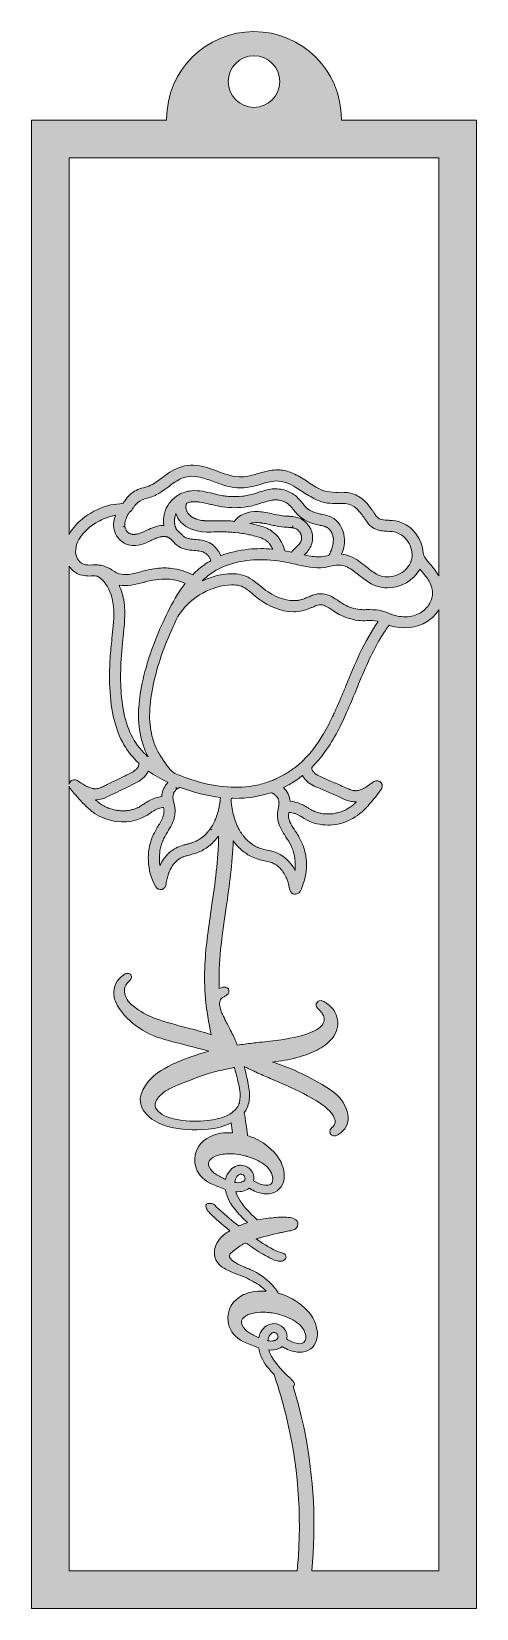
# Model space of a CAD drawing. Extents: x 1257 to 1743, y -4859 to -3141.
import ezdxf

# ---------------------------------------------------------------- set-up
doc = ezdxf.new("R2010")
doc.units = 0
doc.header["$MEASUREMENT"] = 0
doc.layers.add('Layer 1', color=7, linetype='Continuous')

msp = doc.modelspace()

# ---------------------------------------------------------------- hatches: boundary and pattern name
at = {"layer": 'Layer 1', "true_color": 0x231f20}
h = msp.add_hatch(color=250, dxfattribs=at)
h.dxf.hatch_style = 2
edge = h.paths.add_edge_path()
edge.add_spline(control_points=[(1595.3, -3237.3), (1595.3, -3236.9), (1595.3, -3236.5), (1595.3, -3236.2), (1595.3, -3183.5), (1552.6, -3140.9), (1500, -3140.9), (1447.4, -3140.9), (1404.7, -3183.5), (1404.7, -3236.2), (1404.7, -3236.5), (1404.7, -3236.9), (1404.7, -3237.3), (1404.7, -3237.3), (1257.2, -3237.3), (1257.2, -3237.3), (1257.2, -3237.3), (1257.2, -4859.1), (1257.2, -4859.1), (1257.2, -4859.1), (1742.8, -4859.1), (1742.8, -4859.1), (1742.8, -4859.1), (1742.8, -3237.3), (1742.8, -3237.3), (1742.8, -3237.3), (1595.3, -3237.3), (1595.3, -3237.3)], knot_values=[0, 0, 0, 0, 1, 1, 1, 2, 2, 2, 3, 3, 3, 4, 4, 4, 5, 5, 5, 6, 6, 6, 7, 7, 7, 8, 8, 8, 9, 9, 9, 9], degree=3, periodic=1)
edge = h.paths.add_edge_path()
edge.add_spline(control_points=[(1540.8, -3960), (1545, -3957.6), (1549.1, -3954.7), (1553.1, -3951.5), (1554.3, -3953.8), (1555.8, -3955.8), (1557.6, -3957.6), (1561.9, -3961.6), (1567.1, -3963.7), (1572.1, -3965.8), (1573.1, -3966.2), (1574.1, -3966.6), (1575, -3967), (1580.5, -3969.4), (1587.8, -3972.5), (1595.1, -3975.8), (1595.1, -3975.8), (1595.7, -3976.1), (1595.7, -3976.1), (1598.9, -3977.6), (1602.3, -3979.1), (1606, -3979.7), (1608, -3980.1), (1609.9, -3980.2), (1611.9, -3980.1), (1611.2, -3980.8), (1610.5, -3981.4), (1609.9, -3982), (1609.9, -3982), (1609.5, -3982.4), (1609.5, -3982.4), (1609, -3982.9), (1608.4, -3983.3), (1607.8, -3983.9), (1607.7, -3984), (1607.6, -3984), (1607.5, -3984.1), (1607.4, -3984.2), (1607.3, -3984.3), (1607.2, -3984.4), (1607.2, -3984.4), (1606.3, -3985), (1606.3, -3985), (1603.8, -3986.8), (1601, -3988.4), (1597.8, -3989.9), (1597.7, -3989.9), (1597.7, -3989.9), (1597.6, -3990), (1597.6, -3990), (1597.1, -3990.2), (1597.1, -3990.2), (1596.8, -3990.3), (1596.4, -3990.4), (1596, -3990.6), (1595.2, -3990.9), (1594.4, -3991.2), (1593.6, -3991.4), (1592, -3991.9), (1590.4, -3992.3), (1588.7, -3992.6), (1587.9, -3992.8), (1587.1, -3992.9), (1586.3, -3993.1), (1586.3, -3993.1), (1586.2, -3993.1), (1586.2, -3993.1), (1586.2, -3993.1), (1585.9, -3993.1), (1585.9, -3993.1), (1585.9, -3993.1), (1584.5, -3993.3), (1584.5, -3993.3), (1582.8, -3993.4), (1581.1, -3993.5), (1579.5, -3993.4), (1578.7, -3993.4), (1578, -3993.4), (1577.2, -3993.3), (1577.2, -3993.3), (1575.9, -3993.2), (1575.9, -3993.2), (1575.8, -3993.2), (1575.7, -3993.2), (1575.6, -3993.2), (1575.5, -3993.1), (1575.4, -3993.1), (1575.2, -3993.1), (1573.5, -3992.8), (1572, -3992.5), (1570.6, -3992.2), (1568.9, -3991.7), (1567.3, -3991.1), (1565.9, -3990.6), (1565.7, -3990.5), (1565.6, -3990.4), (1565.5, -3990.4), (1565.5, -3990.4), (1565.3, -3990.3), (1565.3, -3990.3), (1565, -3990.2), (1564.8, -3990.1), (1564.5, -3989.9), (1563.7, -3989.5), (1562.9, -3989.1), (1561.9, -3988.5), (1561, -3988), (1560, -3987.4), (1559.1, -3986.9), (1555.7, -3984.9), (1552.3, -3982.8), (1548.3, -3981.4), (1545.4, -3980.5), (1542.4, -3979.9), (1539.3, -3979.6), (1538.9, -3974.1), (1536.3, -3968.7), (1532.2, -3964.7), (1535.2, -3963.2), (1538.1, -3961.7), (1540.8, -3960)], knot_values=[0, 0, 0, 0, 1, 1, 1, 2, 2, 2, 3, 3, 3, 4, 4, 4, 5, 5, 5, 6, 6, 6, 7, 7, 7, 8, 8, 8, 9, 9, 9, 10, 10, 10, 11, 11, 11, 12, 12, 12, 13, 13, 13, 14, 14, 14, 15, 15, 15, 16, 16, 16, 17, 17, 17, 18, 18, 18, 19, 19, 19, 20, 20, 20, 21, 21, 21, 22, 22, 22, 23, 23, 23, 24, 24, 24, 25, 25, 25, 26, 26, 26, 27, 27, 27, 28, 28, 28, 29, 29, 29, 30, 30, 30, 31, 31, 31, 32, 32, 32, 33, 33, 33, 34, 34, 34, 35, 35, 35, 36, 36, 36, 37, 37, 37, 38, 38, 38, 39, 39, 39, 40, 40, 40, 40], degree=3, periodic=1)
edge = h.paths.add_edge_path()
edge.add_spline(control_points=[(1493.6, -4022.9), (1492.2, -4021.6), (1490.8, -4020.2), (1489.5, -4018.6), (1489.2, -4018.3), (1488.9, -4018), (1488.6, -4017.6), (1488.6, -4017.6), (1488.5, -4017.4), (1488.5, -4017.4), (1488.3, -4017.3), (1488.2, -4017.1), (1488.1, -4017), (1488.1, -4017), (1488.1, -4017), (1488.1, -4017), (1487.5, -4016.1), (1486.9, -4015.3), (1486.3, -4014.4), (1485.1, -4012.7), (1484, -4010.9), (1483.1, -4009.1), (1483.1, -4009.1), (1483.1, -4009.1), (1483.1, -4009.1), (1482.5, -4007.9), (1481.9, -4006.7), (1481.3, -4005.5), (1481.3, -4005.5), (1481, -4004.7), (1481, -4004.7), (1481, -4004.7), (1481, -4004.6), (1480.9, -4004.5), (1480.7, -4003.9), (1480.4, -4003.3), (1480.2, -4002.7), (1479.3, -4000.2), (1478.5, -3997.8), (1477.9, -3995.3), (1477.2, -3992.9), (1476.7, -3990.4), (1476.2, -3987.7), (1476, -3986.5), (1475.8, -3985.2), (1475.6, -3984), (1475.6, -3984), (1475.6, -3984), (1475.6, -3984), (1475.6, -3983.9), (1475.6, -3983.9), (1475.6, -3983.9), (1475.6, -3983.5), (1475.5, -3983.2), (1475.4, -3982.7), (1475.4, -3982.7), (1475.2, -3980.7), (1475.2, -3980.7), (1475.2, -3980.4), (1475.1, -3980.1), (1475.1, -3979.8), (1475.2, -3978.6), (1475.3, -3977.5), (1475.4, -3976.3), (1476.5, -3976.4), (1477.7, -3976.4), (1478.8, -3976.4), (1492.3, -3976.6), (1505.6, -3974.5), (1518.2, -3970.3), (1518.3, -3970.4), (1518.5, -3970.4), (1518.7, -3970.5), (1518.7, -3970.5), (1518.9, -3970.5), (1518.9, -3970.5), (1519.3, -3970.6), (1519.8, -3970.7), (1520.2, -3970.9), (1520.2, -3970.9), (1520.3, -3970.9), (1520.3, -3970.9), (1520.4, -3971), (1520.5, -3971), (1520.6, -3971.1), (1520.7, -3971.2), (1520.9, -3971.2), (1521.1, -3971.4), (1521.4, -3971.5), (1521.8, -3971.7), (1522.2, -3972), (1522.4, -3972.1), (1522.6, -3972.3), (1522.9, -3972.5), (1522.9, -3972.5), (1522.9, -3972.5), (1522.9, -3972.5), (1522.9, -3972.5), (1523.3, -3972.8), (1523.3, -3972.8), (1523.8, -3973.3), (1524.2, -3973.8), (1524.7, -3974.3), (1524.8, -3974.5), (1525, -3974.8), (1525.3, -3975), (1525.4, -3975.3), (1525.6, -3975.5), (1525.7, -3975.7), (1525.7, -3975.7), (1526.2, -3976.5), (1526.2, -3976.5), (1526.2, -3976.7), (1526.3, -3976.8), (1526.4, -3977), (1526.4, -3977), (1526.4, -3977.1), (1526.5, -3977.1), (1526.5, -3977.1), (1526.5, -3977.2), (1526.5, -3977.2), (1526.8, -3977.9), (1526.9, -3978.6), (1527.1, -3979.2), (1527.1, -3979.3), (1527.1, -3979.4), (1527.1, -3979.5), (1527.1, -3979.5), (1527.1, -3979.5), (1527.1, -3979.5), (1527.1, -3979.7), (1527.2, -3979.8), (1527.2, -3980), (1527.2, -3980.1), (1527.2, -3980.3), (1527.2, -3980.4), (1527.2, -3980.6), (1527.3, -3980.7), (1527.3, -3980.9), (1527.3, -3981.8), (1527.2, -3982.7), (1527.1, -3983.7), (1527.1, -3983.7), (1527.1, -3983.9), (1527.1, -3984.1), (1527, -3984.5), (1526.9, -3984.9), (1526.9, -3985.3), (1526.9, -3985.3), (1526.7, -3986.4), (1526.7, -3986.4), (1526.3, -3988.8), (1525.8, -3991.4), (1525.6, -3994), (1525.4, -3998.3), (1526.3, -4002.8), (1528.5, -4007.6), (1530.2, -4011.5), (1532.6, -4015.1), (1534.8, -4018.6), (1536.9, -4021.7), (1538.9, -4024.7), (1540.5, -4028), (1540.5, -4028), (1541, -4029.2), (1541, -4029.2), (1541, -4029.2), (1541.1, -4029.3), (1541.1, -4029.4), (1541.1, -4029.4), (1541.3, -4029.8), (1541.3, -4029.8), (1541.6, -4030.7), (1542, -4031.6), (1542.3, -4032.6), (1542.9, -4034.3), (1543.4, -4036.1), (1543.9, -4038.1), (1544, -4038.8), (1544.2, -4039.5), (1544.3, -4040.3), (1544.3, -4040.3), (1544.6, -4042.1), (1544.6, -4042.1), (1544.6, -4042.1), (1544.6, -4042.1), (1544.6, -4042.1), (1544.6, -4042.2), (1544.6, -4042.2), (1544.6, -4042.2), (1544.7, -4042.5), (1544.7, -4042.7), (1544.7, -4043), (1544.9, -4044.9), (1545, -4046.8), (1545.1, -4048.6), (1545.1, -4050.8), (1545, -4052.8), (1544.8, -4054.9), (1539.3, -4044.6), (1531.2, -4037.4), (1521.3, -4034.4), (1519, -4033.8), (1516.7, -4033.3), (1514.4, -4032.8), (1511.9, -4032.3), (1509.6, -4031.8), (1507.4, -4031.1), (1506.4, -4030.8), (1505.5, -4030.4), (1504.6, -4030.1), (1504.6, -4030.1), (1504.6, -4030), (1504.5, -4030), (1504.5, -4030), (1504, -4029.8), (1504, -4029.8), (1503.6, -4029.6), (1503.2, -4029.4), (1502.7, -4029.2), (1500.9, -4028.2), (1499.2, -4027.2), (1497.5, -4026.1), (1497.2, -4025.8), (1496.8, -4025.6), (1496.4, -4025.2), (1496.4, -4025.2), (1496, -4025), (1496, -4025), (1496, -4025), (1496, -4024.9), (1495.9, -4024.9), (1495.9, -4024.9), (1495.9, -4024.9), (1495.9, -4024.9), (1495.1, -4024.3), (1494.4, -4023.6), (1493.6, -4022.9)], knot_values=[0, 0, 0, 0, 1, 1, 1, 2, 2, 2, 3, 3, 3, 4, 4, 4, 5, 5, 5, 6, 6, 6, 7, 7, 7, 8, 8, 8, 9, 9, 9, 10, 10, 10, 11, 11, 11, 12, 12, 12, 13, 13, 13, 14, 14, 14, 15, 15, 15, 16, 16, 16, 17, 17, 17, 18, 18, 18, 19, 19, 19, 20, 20, 20, 21, 21, 21, 22, 22, 22, 23, 23, 23, 24, 24, 24, 25, 25, 25, 26, 26, 26, 27, 27, 27, 28, 28, 28, 29, 29, 29, 30, 30, 30, 31, 31, 31, 32, 32, 32, 33, 33, 33, 34, 34, 34, 35, 35, 35, 36, 36, 36, 37, 37, 37, 38, 38, 38, 39, 39, 39, 40, 40, 40, 41, 41, 41, 42, 42, 42, 43, 43, 43, 44, 44, 44, 45, 45, 45, 46, 46, 46, 47, 47, 47, 48, 48, 48, 49, 49, 49, 50, 50, 50, 51, 51, 51, 52, 52, 52, 53, 53, 53, 54, 54, 54, 55, 55, 55, 56, 56, 56, 57, 57, 57, 58, 58, 58, 59, 59, 59, 60, 60, 60, 61, 61, 61, 62, 62, 62, 63, 63, 63, 64, 64, 64, 65, 65, 65, 66, 66, 66, 67, 67, 67, 68, 68, 68, 69, 69, 69, 70, 70, 70, 71, 71, 71, 72, 72, 72, 73, 73, 73, 74, 74, 74, 75, 75, 75, 76, 76, 76, 77, 77, 77, 78, 78, 78, 79, 79, 79, 79], degree=3, periodic=1)
edge = h.paths.add_edge_path()
edge.add_spline(control_points=[(1544.8, -3942.7), (1542, -3944.9), (1538.3, -3947.4), (1535.1, -3949.3), (1531.6, -3951.5), (1527.9, -3953.4), (1524, -3955.1), (1521.9, -3956.1), (1520.7, -3956.6), (1518.6, -3957.4), (1516, -3958.4), (1513.6, -3959.2), (1511.2, -3959.9), (1505.8, -3961.6), (1500.4, -3962.7), (1494.9, -3963.4), (1474.1, -3966), (1451.2, -3963), (1427, -3954.4), (1421.7, -3952.6), (1416.7, -3950.5), (1412, -3948.4), (1407.2, -3943.6), (1403.5, -3939.1), (1400.5, -3934.1), (1399.8, -3933), (1399.1, -3931.9), (1398.4, -3930.7), (1397, -3928.6), (1395.8, -3926.7), (1394.7, -3924.6), (1392.6, -3920.4), (1390.8, -3916), (1389.5, -3911.3), (1384.9, -3895.6), (1385, -3877.7), (1389.6, -3855), (1393.6, -3835.3), (1400.3, -3814.8), (1409.5, -3794.2), (1412.6, -3787.2), (1415.2, -3781.5), (1417.8, -3776.5), (1418.4, -3776), (1419, -3775.4), (1419.4, -3774.8), (1432, -3756.6), (1454, -3744.4), (1475.3, -3743.8), (1478.9, -3743.7), (1481.8, -3744), (1484.4, -3744.8), (1486.8, -3745.4), (1489.1, -3746.6), (1491.9, -3748.5), (1494.5, -3750.3), (1496.9, -3752.3), (1499.5, -3754.5), (1501.9, -3756.5), (1504.3, -3758.5), (1507, -3760.4), (1515.2, -3766.2), (1528.3, -3773.1), (1543.3, -3773.1), (1543.3, -3773.1), (1543.4, -3773.1), (1543.4, -3773.1), (1549.6, -3773.1), (1555.6, -3771.7), (1562.9, -3768.5), (1562.9, -3768.5), (1563.3, -3768.4), (1563.3, -3768.4), (1565.9, -3767.3), (1568.6, -3766.1), (1571.2, -3765.6), (1571.7, -3765.6), (1572.2, -3765.5), (1572.9, -3765.5), (1573.1, -3765.5), (1573.4, -3765.5), (1573.6, -3765.5), (1573.6, -3765.5), (1574.1, -3765.6), (1574.4, -3765.6), (1575.4, -3765.8), (1576.9, -3766.2), (1577.4, -3766.5), (1580.4, -3767.8), (1583.2, -3769.7), (1586, -3771.7), (1588.3, -3773.2), (1590.5, -3774.8), (1593, -3776.1), (1599.3, -3779.5), (1606.3, -3781.6), (1613.6, -3782.5), (1616.8, -3782.9), (1620.1, -3782.9), (1623.3, -3782.8), (1627.1, -3782.7), (1630.7, -3782.7), (1634.3, -3783.4), (1634.7, -3783.4), (1635.1, -3783.5), (1635.6, -3783.6), (1628.4, -3793.7), (1621.7, -3805.3), (1615.3, -3819), (1609.9, -3830.4), (1605, -3842.3), (1600.3, -3853.8), (1598.7, -3857.7), (1597.1, -3861.6), (1595.4, -3865.5), (1594.7, -3867.3), (1594.2, -3868.5), (1593.3, -3870.6), (1593.3, -3870.6), (1590.8, -3876.3), (1590.8, -3876.3), (1589, -3880.4), (1587.3, -3884), (1585.7, -3887.4), (1582, -3895.2), (1578.3, -3902), (1574.4, -3908.4), (1565.6, -3922.9), (1555.9, -3934.2), (1544.8, -3942.7)], knot_values=[0, 0, 0, 0, 1, 1, 1, 2, 2, 2, 3, 3, 3, 4, 4, 4, 5, 5, 5, 6, 6, 6, 7, 7, 7, 8, 8, 8, 9, 9, 9, 10, 10, 10, 11, 11, 11, 12, 12, 12, 13, 13, 13, 14, 14, 14, 15, 15, 15, 16, 16, 16, 17, 17, 17, 18, 18, 18, 19, 19, 19, 20, 20, 20, 21, 21, 21, 22, 22, 22, 23, 23, 23, 24, 24, 24, 25, 25, 25, 26, 26, 26, 27, 27, 27, 28, 28, 28, 29, 29, 29, 30, 30, 30, 31, 31, 31, 32, 32, 32, 33, 33, 33, 34, 34, 34, 35, 35, 35, 36, 36, 36, 37, 37, 37, 38, 38, 38, 39, 39, 39, 40, 40, 40, 41, 41, 41, 42, 42, 42, 43, 43, 43, 43], degree=3, periodic=1)
edge = h.paths.add_edge_path()
edge.add_spline(control_points=[(1353, -3989.8), (1353, -3989.8), (1351.9, -3989.7), (1351.9, -3989.7), (1351.6, -3989.6), (1351.3, -3989.6), (1351, -3989.6), (1350.3, -3989.5), (1349.5, -3989.3), (1348.7, -3989.2), (1347.2, -3988.9), (1345.6, -3988.5), (1343.9, -3988), (1343.1, -3987.7), (1342.3, -3987.4), (1341.5, -3987.1), (1341.2, -3987), (1340.8, -3986.9), (1340.5, -3986.8), (1340.4, -3986.7), (1340.4, -3986.7), (1340.3, -3986.7), (1340.2, -3986.6), (1340.1, -3986.6), (1340, -3986.5), (1339.9, -3986.5), (1339.8, -3986.5), (1339.8, -3986.5), (1338.1, -3985.7), (1336.6, -3984.9), (1335.3, -3984.2), (1333.6, -3983.2), (1332.2, -3982.3), (1331, -3981.4), (1331, -3981.4), (1330.8, -3981.2), (1330.8, -3981.2), (1330.8, -3981.2), (1330.6, -3981.1), (1330.6, -3981.1), (1330.6, -3981.1), (1330.5, -3981), (1330.5, -3981), (1330.5, -3981), (1330.4, -3980.9), (1330.4, -3980.9), (1330.4, -3980.9), (1330.4, -3980.9), (1330.4, -3980.9), (1330.4, -3980.9), (1329.6, -3980.3), (1329.6, -3980.3), (1328.8, -3979.6), (1328, -3978.9), (1327.2, -3978.2), (1327.1, -3978.2), (1327.1, -3978.1), (1327, -3978.1), (1327.9, -3978.1), (1328.8, -3978), (1329.6, -3977.9), (1334.1, -3977.4), (1338.1, -3975.7), (1341.1, -3974.2), (1344.4, -3972.7), (1347.6, -3971.1), (1350.8, -3969.5), (1354, -3967.9), (1357.2, -3966.3), (1360.4, -3964.8), (1360.4, -3964.8), (1370.2, -3960), (1370.2, -3960), (1373.6, -3958.4), (1376.1, -3956.8), (1378.4, -3954.9), (1381.2, -3952.5), (1383.4, -3949.7), (1384.7, -3946.7), (1384.7, -3946.7), (1384.7, -3946.7), (1384.7, -3946.7), (1391, -3951.2), (1397.9, -3955.2), (1405.4, -3958.7), (1405.4, -3958.7), (1405.4, -3958.7), (1405.4, -3958.7), (1405.6, -3958.8), (1405.8, -3958.9), (1406, -3959), (1402.4, -3962.8), (1400.1, -3967.7), (1399.6, -3972.9), (1399.6, -3973.4), (1399.5, -3973.9), (1399.5, -3974.4), (1397.1, -3974.7), (1394.8, -3975.2), (1392.6, -3975.9), (1387.8, -3977.4), (1383.6, -3980), (1380.6, -3982.1), (1380.6, -3982.1), (1379.8, -3982.6), (1379.8, -3982.6), (1378.4, -3983.5), (1377, -3984.5), (1375.5, -3985.3), (1374.9, -3985.7), (1374.2, -3986.1), (1373.4, -3986.5), (1373.1, -3986.6), (1372.8, -3986.7), (1372.4, -3986.9), (1372.4, -3986.9), (1371.9, -3987.1), (1371.9, -3987.1), (1371.9, -3987.1), (1371.9, -3987.1), (1371.9, -3987.1), (1371.9, -3987.1), (1371.9, -3987.1), (1371.9, -3987.1), (1370, -3987.9), (1368.5, -3988.4), (1367.1, -3988.7), (1366.3, -3988.9), (1365.6, -3989.1), (1364.8, -3989.3), (1364.8, -3989.3), (1363.5, -3989.5), (1363.5, -3989.5), (1363.4, -3989.5), (1363.3, -3989.5), (1363.2, -3989.5), (1362.9, -3989.6), (1362.5, -3989.6), (1362.1, -3989.7), (1362.1, -3989.7), (1361.8, -3989.7), (1361.8, -3989.7), (1361.4, -3989.8), (1361, -3989.8), (1360.6, -3989.9), (1359.7, -3989.9), (1358.8, -3990), (1357.9, -3990), (1356.3, -3990), (1354.6, -3990), (1353, -3989.8)], knot_values=[0, 0, 0, 0, 1, 1, 1, 2, 2, 2, 3, 3, 3, 4, 4, 4, 5, 5, 5, 6, 6, 6, 7, 7, 7, 8, 8, 8, 9, 9, 9, 10, 10, 10, 11, 11, 11, 12, 12, 12, 13, 13, 13, 14, 14, 14, 15, 15, 15, 16, 16, 16, 17, 17, 17, 18, 18, 18, 19, 19, 19, 20, 20, 20, 21, 21, 21, 22, 22, 22, 23, 23, 23, 24, 24, 24, 25, 25, 25, 26, 26, 26, 27, 27, 27, 28, 28, 28, 29, 29, 29, 30, 30, 30, 31, 31, 31, 32, 32, 32, 33, 33, 33, 34, 34, 34, 35, 35, 35, 36, 36, 36, 37, 37, 37, 38, 38, 38, 39, 39, 39, 40, 40, 40, 41, 41, 41, 42, 42, 42, 43, 43, 43, 44, 44, 44, 45, 45, 45, 46, 46, 46, 47, 47, 47, 48, 48, 48, 49, 49, 49, 50, 50, 50, 50], degree=3, periodic=1)
edge = h.paths.add_edge_path()
edge.add_spline(control_points=[(1348, -3686), (1350.1, -3692), (1354.6, -3696.9), (1360.5, -3699.3), (1365.6, -3701.4), (1371.9, -3701.4), (1378.3, -3699.4), (1381.1, -3698.5), (1383.8, -3697.3), (1386.9, -3695.8), (1386.9, -3695.8), (1388.2, -3695.2), (1388.2, -3695.2), (1389, -3694.8), (1389.8, -3694.5), (1390.7, -3694.1), (1391.1, -3693.9), (1391.5, -3693.7), (1391.9, -3693.5), (1391.9, -3693.5), (1392.4, -3693.3), (1392.4, -3693.3), (1392.5, -3693.3), (1392.7, -3693.2), (1392.7, -3693.2), (1393, -3693), (1393.3, -3692.9), (1393.7, -3692.8), (1394.9, -3692.3), (1396.1, -3691.9), (1397.5, -3691.6), (1398, -3691.5), (1398.5, -3691.4), (1399, -3691.3), (1399, -3691.3), (1399.1, -3691.3), (1399.1, -3691.3), (1399.2, -3691.3), (1399.3, -3691.3), (1399.4, -3691.2), (1399.7, -3691.2), (1400, -3691.2), (1400.4, -3691.2), (1401, -3691.1), (1401.5, -3691.1), (1402, -3691.1), (1402, -3691.1), (1402.8, -3691.2), (1402.8, -3691.2), (1403, -3691.2), (1403.1, -3691.2), (1403.4, -3691.2), (1403.5, -3691.2), (1403.7, -3691.2), (1403.8, -3691.2), (1404, -3691.3), (1404.2, -3691.4), (1404.4, -3691.4), (1404.4, -3691.4), (1404.8, -3691.5), (1404.8, -3691.5), (1405.1, -3691.6), (1405.3, -3691.7), (1405.5, -3691.7), (1405.5, -3691.7), (1405.9, -3691.9), (1405.9, -3691.9), (1406, -3691.9), (1406, -3691.9), (1406.1, -3691.9), (1406.1, -3691.9), (1406.1, -3691.9), (1406.1, -3691.9), (1406.3, -3692), (1406.5, -3692.1), (1406.5, -3692.1), (1406.7, -3692.2), (1406.9, -3692.3), (1407, -3692.4), (1407, -3692.4), (1407.3, -3692.5), (1407.3, -3692.5), (1407.5, -3692.7), (1407.7, -3692.8), (1407.8, -3692.8), (1407.8, -3692.8), (1408.1, -3693.1), (1408.1, -3693.1), (1408.2, -3693.1), (1408.2, -3693.2), (1408.3, -3693.2), (1409.2, -3694), (1410, -3694.9), (1410.9, -3695.8), (1412.8, -3697.9), (1415.1, -3700.3), (1418, -3702.1), (1423.1, -3705.2), (1428.8, -3705.9), (1434.3, -3706.3), (1435.5, -3706.4), (1436.7, -3706.5), (1438, -3706.6), (1438.1, -3706.6), (1438.3, -3706.6), (1438.5, -3706.6), (1438.6, -3706.6), (1438.8, -3706.6), (1438.9, -3706.6), (1439.2, -3706.7), (1439.4, -3706.8), (1439.7, -3706.8), (1439.7, -3706.8), (1439.8, -3706.8), (1439.8, -3706.8), (1439.8, -3706.8), (1440.8, -3707), (1440.8, -3707), (1441.7, -3707.1), (1442.9, -3707.4), (1443.9, -3707.8), (1444.2, -3707.9), (1444.5, -3708), (1444.8, -3708.1), (1445.2, -3708.3), (1445.7, -3708.5), (1446.1, -3708.8), (1446.5, -3709), (1446.9, -3709.3), (1447.3, -3709.6), (1447.4, -3709.6), (1447.5, -3709.7), (1447.6, -3709.8), (1447.7, -3709.9), (1447.9, -3710.1), (1448, -3710.2), (1448.8, -3710.8), (1449.5, -3711.6), (1450.3, -3712.5), (1450.3, -3712.5), (1450.2, -3712.4), (1450.2, -3712.4), (1450.2, -3712.4), (1450.6, -3712.9), (1450.6, -3712.9), (1450.9, -3713.4), (1451.2, -3713.9), (1451.5, -3714.3), (1451.7, -3714.7), (1451.9, -3715.1), (1452.1, -3715.5), (1452.1, -3715.6), (1452.2, -3715.7), (1452.2, -3715.8), (1452.2, -3715.8), (1452.4, -3716.4), (1452.4, -3716.4), (1452.5, -3716.8), (1452.7, -3717.1), (1452.8, -3717.5), (1448.1, -3720.2), (1443.6, -3723.2), (1439.6, -3726.7), (1437.3, -3728.6), (1435.2, -3730.6), (1433.1, -3732.7), (1425.7, -3729.1), (1417.9, -3726.7), (1410, -3725.8), (1407.6, -3725.5), (1405.1, -3725.3), (1402.5, -3725.3), (1396.6, -3725.3), (1390.2, -3726.1), (1383.2, -3727.7), (1380.9, -3728.2), (1378.4, -3728.9), (1376, -3729.5), (1369.2, -3731.4), (1362.1, -3733.4), (1355.3, -3732.3), (1355.3, -3732.3), (1355.3, -3732.3), (1355.3, -3732.3), (1351.6, -3731.7), (1348.5, -3729.7), (1345.2, -3727.7), (1344.6, -3727.3), (1344, -3726.9), (1343.4, -3726.5), (1340.2, -3724.5), (1336.7, -3723.2), (1333, -3722.5), (1333, -3722.5), (1333, -3722.5), (1333, -3722.5), (1333, -3722.5), (1333, -3722.5), (1333, -3722.5), (1332.5, -3722.4), (1332, -3722.3), (1331.5, -3722.3), (1330.2, -3722.1), (1328.9, -3722), (1327.6, -3722), (1326.3, -3722), (1325, -3722), (1323.6, -3722.1), (1320.1, -3722.2), (1316.8, -3722.3), (1313.9, -3721.2), (1310.6, -3720), (1308.6, -3717.3), (1307.4, -3715.3), (1304.2, -3709.5), (1304.8, -3701.7), (1308.9, -3694.5), (1312.6, -3687.9), (1318.4, -3682), (1325.8, -3677.3), (1329.7, -3674.8), (1333.9, -3672.7), (1338.3, -3671), (1341.4, -3669.9), (1345.3, -3668.5), (1348.8, -3668), (1346.5, -3674.3), (1346.2, -3680.5), (1348, -3686)], knot_values=[0, 0, 0, 0, 1, 1, 1, 2, 2, 2, 3, 3, 3, 4, 4, 4, 5, 5, 5, 6, 6, 6, 7, 7, 7, 8, 8, 8, 9, 9, 9, 10, 10, 10, 11, 11, 11, 12, 12, 12, 13, 13, 13, 14, 14, 14, 15, 15, 15, 16, 16, 16, 17, 17, 17, 18, 18, 18, 19, 19, 19, 20, 20, 20, 21, 21, 21, 22, 22, 22, 23, 23, 23, 24, 24, 24, 25, 25, 25, 26, 26, 26, 27, 27, 27, 28, 28, 28, 29, 29, 29, 30, 30, 30, 31, 31, 31, 32, 32, 32, 33, 33, 33, 34, 34, 34, 35, 35, 35, 36, 36, 36, 37, 37, 37, 38, 38, 38, 39, 39, 39, 40, 40, 40, 41, 41, 41, 42, 42, 42, 43, 43, 43, 44, 44, 44, 45, 45, 45, 46, 46, 46, 47, 47, 47, 48, 48, 48, 49, 49, 49, 50, 50, 50, 51, 51, 51, 52, 52, 52, 53, 53, 53, 54, 54, 54, 55, 55, 55, 56, 56, 56, 57, 57, 57, 58, 58, 58, 59, 59, 59, 60, 60, 60, 61, 61, 61, 62, 62, 62, 63, 63, 63, 64, 64, 64, 65, 65, 65, 66, 66, 66, 67, 67, 67, 68, 68, 68, 69, 69, 69, 70, 70, 70, 71, 71, 71, 72, 72, 72, 73, 73, 73, 74, 74, 74, 75, 75, 75, 76, 76, 76, 76], degree=3, periodic=1)
edge = h.paths.add_edge_path()
edge.add_spline(control_points=[(1356.9, -3680.5), (1356.9, -3680.5), (1359, -3680), (1359, -3680), (1359, -3679.5), (1359, -3679), (1359, -3678.4), (1359, -3677.9), (1359, -3677.3), (1359.1, -3676.7), (1359.1, -3676.6), (1359.1, -3676.4), (1359.1, -3676.3), (1359.1, -3676.2), (1359.1, -3676.1), (1359.2, -3675.8), (1359.4, -3674.7), (1359.7, -3673.5), (1360.1, -3672.4), (1360.3, -3671.9), (1360.5, -3671.3), (1360.7, -3670.7), (1360.7, -3670.7), (1360.7, -3670.6), (1360.7, -3670.6), (1360.7, -3670.6), (1360.9, -3670.3), (1360.9, -3670.3), (1361, -3670.1), (1361.1, -3669.9), (1361.1, -3669.7), (1361.8, -3668.5), (1362.3, -3667.4), (1362.9, -3666.5), (1363.3, -3666), (1363.6, -3665.5), (1363.9, -3665), (1363.9, -3665), (1364, -3665), (1364, -3664.9), (1364.1, -3664.8), (1364.1, -3664.7), (1364.2, -3664.6), (1366.1, -3663.2), (1367.3, -3661.4), (1368.2, -3660), (1368.2, -3660), (1368.4, -3659.8), (1368.4, -3659.8), (1368.4, -3659.8), (1368.4, -3659.8), (1368.4, -3659.8), (1368.4, -3659.8), (1368.5, -3659.7), (1368.5, -3659.7), (1368.5, -3659.6), (1368.5, -3659.6), (1368.6, -3659.6), (1368.7, -3659.5), (1368.7, -3659.3), (1368.9, -3659.1), (1370, -3657.4), (1371.3, -3655.9), (1372.8, -3654.5), (1376.1, -3651.4), (1380, -3650.2), (1383.6, -3649.3), (1388.2, -3648.3), (1392.5, -3646.4), (1397.2, -3643.4), (1400.4, -3641.5), (1403.3, -3639.3), (1406.2, -3637.2), (1410.3, -3634.2), (1414.5, -3631.1), (1418.9, -3628.8), (1425.5, -3625.4), (1433, -3624.6), (1441.2, -3626.5), (1446.4, -3627.8), (1451.6, -3629.7), (1456.6, -3631.5), (1459.8, -3632.7), (1463.2, -3634), (1466.6, -3635.1), (1476.9, -3638.3), (1486.5, -3639), (1495.9, -3637.1), (1499.5, -3636.4), (1503.2, -3635.3), (1506.7, -3634.3), (1512.6, -3632.5), (1518.3, -3630.9), (1524.2, -3630.6), (1532.5, -3630.3), (1539.7, -3634), (1545.7, -3637.6), (1548, -3639), (1550.2, -3640.5), (1552.4, -3641.9), (1557.1, -3645), (1562, -3648.2), (1567.3, -3650.6), (1571.9, -3652.7), (1575.9, -3654), (1579.9, -3654.6), (1583.8, -3655.1), (1587.7, -3655.1), (1591.5, -3655), (1593.1, -3655), (1594.6, -3655), (1596.2, -3655), (1601.4, -3655.1), (1605.1, -3656), (1608.3, -3658), (1611.9, -3660.3), (1614.8, -3663.7), (1616.9, -3666.4), (1618.2, -3668), (1619.4, -3669.7), (1620.6, -3671.4), (1622, -3673.4), (1623.4, -3675.5), (1625.1, -3677.5), (1628.5, -3681.5), (1633.3, -3684.1), (1638.8, -3684.9), (1641.1, -3685.2), (1643.4, -3685.3), (1645.6, -3685.4), (1648, -3685.5), (1650.2, -3685.6), (1652.5, -3686), (1655.6, -3686.5), (1658.6, -3687.8), (1661.4, -3689.8), (1666.4, -3693.3), (1670.4, -3699.3), (1671.9, -3705.8), (1673.4, -3712.1), (1672.1, -3718.6), (1668.3, -3723.9), (1664.8, -3728.8), (1659, -3732.6), (1652.4, -3734.3), (1646, -3735.9), (1639.5, -3735.1), (1633.7, -3732), (1629.4, -3729.6), (1625.6, -3726.6), (1621.5, -3723.4), (1619.1, -3721.5), (1616.6, -3719.5), (1614, -3717.7), (1607.8, -3713.5), (1601.6, -3711), (1595.6, -3710.3), (1598.2, -3703.8), (1599.2, -3697.6), (1598.5, -3692), (1597.3, -3681.9), (1592.1, -3673.7), (1584.4, -3670.1), (1581.2, -3668.5), (1577.8, -3667.8), (1574.5, -3667.1), (1573.2, -3666.8), (1571.8, -3666.6), (1570.4, -3666.2), (1568.5, -3665.7), (1566.5, -3665.1), (1564.7, -3664.3), (1564.7, -3664.3), (1564.5, -3664.2), (1564.5, -3664.2), (1564.4, -3664.2), (1564.3, -3664.2), (1564.2, -3664.1), (1564.2, -3664.1), (1564.1, -3664.1), (1564.1, -3664.1), (1563.6, -3663.9), (1563.2, -3663.7), (1562.7, -3663.4), (1561.8, -3663), (1560.9, -3662.5), (1560.1, -3662), (1559.7, -3661.7), (1559.3, -3661.5), (1558.9, -3661.1), (1558.9, -3661.1), (1558.4, -3660.8), (1558.4, -3660.8), (1558.4, -3660.8), (1558.4, -3660.8), (1558.4, -3660.8), (1557.5, -3660.1), (1556.8, -3659.4), (1556.2, -3658.8), (1554.9, -3657.5), (1553.8, -3656.1), (1552.6, -3654.5), (1552.6, -3654.5), (1552.1, -3653.8), (1552.1, -3653.8), (1548.8, -3649.6), (1545.5, -3646.6), (1541.9, -3644.3), (1538, -3641.9), (1533.6, -3640.3), (1529.2, -3639.6), (1524.2, -3638.8), (1519.2, -3639), (1513.9, -3640.3), (1511, -3641), (1508.1, -3642), (1505.4, -3642.9), (1503.7, -3643.4), (1502, -3644), (1500.3, -3644.5), (1498.1, -3645.1), (1495.9, -3645.7), (1493.8, -3646.1), (1493.8, -3646.1), (1493.5, -3646.2), (1493.5, -3646.2), (1492.4, -3646.4), (1491.4, -3646.6), (1490.4, -3646.7), (1490.4, -3646.7), (1488.8, -3647), (1488.8, -3647), (1488.8, -3647), (1488.8, -3647), (1488.8, -3647), (1488.7, -3647), (1488.6, -3647), (1488.5, -3647), (1488.5, -3647), (1488.5, -3647), (1488.4, -3647), (1488.4, -3647), (1487.4, -3647.1), (1487.4, -3647.1), (1482.9, -3647.6), (1478.2, -3647.8), (1473.6, -3647.5), (1472.6, -3647.4), (1471.5, -3647.3), (1470.5, -3647.2), (1469.9, -3647.2), (1469.3, -3647.1), (1468.7, -3647), (1468.7, -3647), (1467.5, -3646.9), (1467.5, -3646.9), (1465.4, -3646.6), (1463.3, -3646.2), (1460.7, -3645.6), (1459, -3645.2), (1457.3, -3644.8), (1455.6, -3644.4), (1447.9, -3642.5), (1439.9, -3640.5), (1431.7, -3641.3), (1426.6, -3641.8), (1421.9, -3643.3), (1417.8, -3645.6), (1414, -3647.8), (1410.6, -3650.9), (1407.6, -3654.7), (1402.5, -3661.4), (1400.3, -3670.3), (1401.6, -3679), (1401.3, -3679), (1401, -3679), (1400.7, -3679), (1394.1, -3679.3), (1388.2, -3681.8), (1383.2, -3684.2), (1383.2, -3684.2), (1378, -3686.6), (1378, -3686.6), (1377.9, -3686.7), (1377.7, -3686.7), (1377.7, -3686.8), (1377.7, -3686.8), (1376.4, -3687.2), (1376.4, -3687.2), (1375.1, -3687.7), (1374, -3688.1), (1372.9, -3688.3), (1372.5, -3688.4), (1372, -3688.5), (1371.4, -3688.6), (1371.3, -3688.7), (1371.3, -3688.7), (1371.2, -3688.7), (1370.9, -3688.7), (1370.7, -3688.7), (1370.3, -3688.8), (1369.8, -3688.8), (1369.3, -3688.8), (1368.7, -3688.8), (1368.7, -3688.8), (1368.3, -3688.8), (1368.3, -3688.8), (1368.1, -3688.8), (1367.8, -3688.8), (1367.7, -3688.8), (1367.6, -3688.8), (1367.4, -3688.7), (1367.2, -3688.7), (1367.2, -3688.7), (1367.2, -3688.7), (1367.2, -3688.7), (1367.2, -3688.7), (1366.4, -3688.5), (1366.4, -3688.5), (1365.9, -3688.4), (1365.4, -3688.2), (1364.8, -3688.1), (1364.8, -3688), (1364.7, -3688), (1364.7, -3688), (1364.7, -3688), (1364.4, -3687.9), (1364.4, -3687.9), (1364.3, -3687.8), (1364.2, -3687.8), (1364.1, -3687.7), (1363.7, -3687.5), (1363.3, -3687.2), (1363, -3687), (1363, -3687), (1362.7, -3686.8), (1362.7, -3686.8), (1362.5, -3686.6), (1362.3, -3686.4), (1362.1, -3686.2), (1362.1, -3686.2), (1361.7, -3685.9), (1361.7, -3685.9), (1361.6, -3685.8), (1361.3, -3685.5), (1361.2, -3685.4), (1361.1, -3685.3), (1361, -3685.1), (1360.9, -3685), (1360.9, -3685), (1360.9, -3685), (1360.9, -3685), (1360.8, -3684.7), (1360.6, -3684.5), (1360.4, -3684.2), (1360.2, -3683.8), (1360, -3683.4), (1359.8, -3682.9), (1359.8, -3682.9), (1359.5, -3682), (1359.5, -3682), (1359.3, -3681.6), (1359.2, -3681.2), (1359.2, -3680.8), (1359.2, -3680.8), (1359.1, -3680.3), (1359.1, -3680.3), (1359.1, -3680.3), (1356.9, -3680.5), (1356.9, -3680.5), (1356.9, -3680.5), (1356.9, -3680.5), (1356.9, -3680.5)], knot_values=[0, 0, 0, 0, 1, 1, 1, 2, 2, 2, 3, 3, 3, 4, 4, 4, 5, 5, 5, 6, 6, 6, 7, 7, 7, 8, 8, 8, 9, 9, 9, 10, 10, 10, 11, 11, 11, 12, 12, 12, 13, 13, 13, 14, 14, 14, 15, 15, 15, 16, 16, 16, 17, 17, 17, 18, 18, 18, 19, 19, 19, 20, 20, 20, 21, 21, 21, 22, 22, 22, 23, 23, 23, 24, 24, 24, 25, 25, 25, 26, 26, 26, 27, 27, 27, 28, 28, 28, 29, 29, 29, 30, 30, 30, 31, 31, 31, 32, 32, 32, 33, 33, 33, 34, 34, 34, 35, 35, 35, 36, 36, 36, 37, 37, 37, 38, 38, 38, 39, 39, 39, 40, 40, 40, 41, 41, 41, 42, 42, 42, 43, 43, 43, 44, 44, 44, 45, 45, 45, 46, 46, 46, 47, 47, 47, 48, 48, 48, 49, 49, 49, 50, 50, 50, 51, 51, 51, 52, 52, 52, 53, 53, 53, 54, 54, 54, 55, 55, 55, 56, 56, 56, 57, 57, 57, 58, 58, 58, 59, 59, 59, 60, 60, 60, 61, 61, 61, 62, 62, 62, 63, 63, 63, 64, 64, 64, 65, 65, 65, 66, 66, 66, 67, 67, 67, 68, 68, 68, 69, 69, 69, 70, 70, 70, 71, 71, 71, 72, 72, 72, 73, 73, 73, 74, 74, 74, 75, 75, 75, 76, 76, 76, 77, 77, 77, 78, 78, 78, 79, 79, 79, 80, 80, 80, 81, 81, 81, 82, 82, 82, 83, 83, 83, 84, 84, 84, 85, 85, 85, 86, 86, 86, 87, 87, 87, 88, 88, 88, 89, 89, 89, 90, 90, 90, 91, 91, 91, 92, 92, 92, 93, 93, 93, 94, 94, 94, 95, 95, 95, 96, 96, 96, 97, 97, 97, 98, 98, 98, 99, 99, 99, 100, 100, 100, 101, 101, 101, 102, 102, 102, 103, 103, 103, 104, 104, 104, 105, 105, 105, 106, 106, 106, 107, 107, 107, 108, 108, 108, 109, 109, 109, 110, 110, 110, 111, 111, 111, 112, 112, 112, 113, 113, 113, 114, 114, 114, 115, 115, 115, 116, 116, 116, 117, 117, 117, 118, 118, 118, 119, 119, 119, 120, 120, 120, 121, 121, 121, 122, 122, 122, 123, 123, 123, 124, 124, 124, 124], degree=3, periodic=1)
edge = h.paths.add_edge_path()
edge.add_spline(control_points=[(1358.2, -3762.7), (1357.3, -3756), (1355.5, -3749.8), (1352.8, -3744.1), (1361.8, -3745.7), (1370.7, -3743.4), (1379.2, -3741.2), (1380.3, -3740.9), (1381.4, -3740.6), (1382.4, -3740.3), (1392.4, -3737.8), (1400.4, -3737), (1407.8, -3737.7), (1413.5, -3738.2), (1419.2, -3739.7), (1424.8, -3742.2), (1418.9, -3749.8), (1413.3, -3758.8), (1407.9, -3769.5), (1397.2, -3790.5), (1389.2, -3810.1), (1383.5, -3829.6), (1376.4, -3853.5), (1373.4, -3872.8), (1374.1, -3890.5), (1374.5, -3900.8), (1376.2, -3910.5), (1379.3, -3919.2), (1380.7, -3923.3), (1382.4, -3927.3), (1384.4, -3931.1), (1380.9, -3928), (1377.7, -3924.7), (1374.9, -3921.2), (1364.1, -3908), (1357.8, -3890), (1355.5, -3866), (1353.7, -3847.8), (1354.2, -3827.6), (1357, -3802.5), (1357, -3802.5), (1357.1, -3801.1), (1357.1, -3801.1), (1358.5, -3788.6), (1360, -3775.6), (1358.2, -3762.7)], knot_values=[0, 0, 0, 0, 1, 1, 1, 2, 2, 2, 3, 3, 3, 4, 4, 4, 5, 5, 5, 6, 6, 6, 7, 7, 7, 8, 8, 8, 9, 9, 9, 10, 10, 10, 11, 11, 11, 12, 12, 12, 13, 13, 13, 14, 14, 14, 15, 15, 15, 15], degree=3, periodic=1)
edge = h.paths.add_edge_path()
edge.add_spline(control_points=[(1431.8, -3653.5), (1431.9, -3653.5), (1432.1, -3653.5), (1432, -3653.4), (1433.1, -3653.3), (1434.2, -3653.3), (1435.1, -3653.3), (1436.1, -3653.3), (1437.1, -3653.3), (1438.1, -3653.4), (1438.6, -3653.4), (1439.2, -3653.5), (1439.8, -3653.5), (1439.8, -3653.5), (1440.4, -3653.6), (1440.4, -3653.6), (1440.6, -3653.6), (1440.7, -3653.6), (1440.8, -3653.6), (1440.8, -3653.6), (1440.8, -3653.6), (1440.8, -3653.6), (1444.9, -3654.2), (1448.9, -3655.2), (1452.8, -3656.2), (1452.8, -3656.2), (1453.9, -3656.4), (1453.9, -3656.4), (1464.7, -3659), (1473.7, -3660), (1482.3, -3659.6), (1487.2, -3659.4), (1492, -3658.8), (1496.7, -3657.9), (1501.2, -3656.9), (1505.4, -3655.6), (1510.1, -3654), (1512.1, -3653.4), (1514.3, -3652.7), (1516.5, -3652.1), (1517.5, -3651.9), (1518.5, -3651.7), (1519.5, -3651.5), (1519.5, -3651.5), (1520.2, -3651.4), (1520.2, -3651.4), (1520.2, -3651.4), (1520.3, -3651.4), (1520.3, -3651.4), (1520.3, -3651.4), (1520.4, -3651.4), (1520.4, -3651.4), (1520.9, -3651.3), (1521.4, -3651.3), (1522, -3651.2), (1522.7, -3651.2), (1523.6, -3651.2), (1524.5, -3651.2), (1524.9, -3651.2), (1525.3, -3651.2), (1525.8, -3651.3), (1525.8, -3651.3), (1526.4, -3651.4), (1526.4, -3651.4), (1526.4, -3651.4), (1526.4, -3651.4), (1526.4, -3651.4), (1527.9, -3651.6), (1529.8, -3652.1), (1531.8, -3652.8), (1531.9, -3652.8), (1532.1, -3652.9), (1532.2, -3652.9), (1532.2, -3653), (1532.3, -3653), (1532.4, -3653), (1532.4, -3653), (1533.4, -3653.5), (1533.4, -3653.5), (1534.3, -3653.9), (1535.1, -3654.4), (1535.9, -3654.9), (1535.9, -3654.9), (1537.5, -3656), (1537.5, -3656), (1537.5, -3656), (1537.6, -3656), (1537.6, -3656.1), (1537.6, -3656), (1537.5, -3656), (1537.5, -3656), (1537.5, -3656), (1537.5, -3656), (1537.6, -3656), (1538.2, -3656.6), (1538.9, -3657.1), (1539.5, -3657.7), (1540.9, -3659.2), (1542.2, -3660.8), (1543.5, -3662.5), (1544.8, -3664.2), (1546.2, -3665.9), (1547.7, -3667.5), (1553.3, -3673), (1561.1, -3676.7), (1571.6, -3678.9), (1571.6, -3678.9), (1572.1, -3679), (1572.1, -3679), (1574.1, -3679.4), (1576, -3679.7), (1577.8, -3680.4), (1577.9, -3680.4), (1578.1, -3680.5), (1578.2, -3680.5), (1578.2, -3680.5), (1578.5, -3680.6), (1578.5, -3680.6), (1578.5, -3680.6), (1578.5, -3680.6), (1578.5, -3680.6), (1578.7, -3680.7), (1578.9, -3680.8), (1579, -3680.9), (1579, -3680.9), (1579.4, -3681.1), (1579.4, -3681.1), (1579.8, -3681.3), (1580.1, -3681.5), (1580.5, -3681.8), (1580.6, -3681.9), (1580.7, -3681.9), (1580.9, -3682), (1580.9, -3682), (1581.1, -3682.2), (1581.1, -3682.2), (1581.6, -3682.6), (1582, -3683.1), (1582.5, -3683.6), (1582.7, -3683.8), (1582.8, -3684), (1583, -3684.1), (1583, -3684.1), (1583.1, -3684.2), (1583.1, -3684.2), (1583.2, -3684.3), (1583.2, -3684.4), (1583.3, -3684.5), (1583.3, -3684.5), (1583.5, -3684.8), (1583.5, -3684.8), (1583.9, -3685.4), (1584.3, -3686), (1584.7, -3686.8), (1584.8, -3687), (1584.9, -3687.2), (1585, -3687.4), (1585, -3687.4), (1585.2, -3688), (1585.2, -3688), (1585.3, -3688.1), (1585.3, -3688.2), (1585.4, -3688.4), (1585.6, -3689.1), (1585.8, -3689.8), (1586, -3690.5), (1586, -3690.5), (1586.1, -3691), (1586.1, -3691), (1586.2, -3691.2), (1586.3, -3691.5), (1586.3, -3691.8), (1586.3, -3691.8), (1586.3, -3692), (1586.4, -3692), (1586.4, -3692.1), (1586.4, -3692.3), (1586.4, -3692.4), (1586.4, -3692.5), (1586.4, -3692.5), (1586.5, -3692.6), (1586.5, -3692.6), (1586.5, -3692.6), (1586.5, -3692.6), (1586.5, -3692.7), (1586.5, -3692.7), (1586.5, -3692.8), (1586.6, -3693), (1586.6, -3693.6), (1586.6, -3694), (1586.6, -3694.2), (1586.6, -3694.4), (1586.6, -3694.6), (1586.6, -3695.7), (1586.5, -3696.8), (1586.4, -3697.9), (1586.4, -3698), (1586.4, -3698.1), (1586.4, -3698.2), (1586.4, -3698.2), (1586.4, -3698.5), (1586.4, -3698.5), (1586.3, -3698.9), (1586.2, -3699.4), (1586.1, -3699.9), (1585.9, -3701), (1585.6, -3702), (1585.3, -3703), (1585, -3704), (1584.7, -3704.9), (1584.4, -3705.8), (1584.4, -3705.8), (1584.3, -3706), (1584.3, -3706), (1584.2, -3706.3), (1584.1, -3706.6), (1584, -3706.8), (1584, -3706.8), (1583.9, -3707.1), (1583.8, -3707.1), (1583.8, -3707.2), (1583.8, -3707.3), (1583.8, -3707.3), (1583.8, -3707.3), (1583.8, -3707.3), (1583.8, -3707.3), (1583.7, -3707.5), (1583.5, -3707.8), (1583.4, -3708.1), (1582.9, -3709.2), (1582.3, -3710.4), (1581.6, -3711.7), (1581.6, -3711.7), (1581.5, -3711.7), (1581.5, -3711.7), (1578.5, -3712.3), (1575.8, -3712.9), (1572.9, -3713.1), (1568.4, -3713.4), (1563.7, -3713), (1557.6, -3711.7), (1556.6, -3711.5), (1555.7, -3711.4), (1554.7, -3711.1), (1554.7, -3711.1), (1554.7, -3711.1), (1554.7, -3711.1), (1555.9, -3710.1), (1557.2, -3709), (1558.2, -3707.7), (1561.2, -3704.2), (1563.1, -3700), (1563.7, -3695.5), (1564.9, -3686.9), (1561, -3678.3), (1553.6, -3673.3), (1549.3, -3670.4), (1544.3, -3669.6), (1541, -3669.3), (1539.5, -3669.1), (1538, -3669.1), (1536.6, -3669), (1536.6, -3669), (1534.7, -3668.9), (1534.7, -3668.9), (1533.8, -3668.8), (1532.9, -3668.8), (1531.9, -3668.7), (1531.9, -3668.7), (1531.4, -3668.6), (1531.4, -3668.6), (1531.3, -3668.6), (1531.3, -3668.6), (1531.2, -3668.6), (1531.1, -3668.6), (1531.1, -3668.6), (1531.1, -3668.6), (1531.1, -3668.6), (1529.5, -3668.3), (1529.5, -3668.3), (1526.7, -3667.8), (1523.8, -3667.2), (1521, -3666.6), (1515.7, -3665.4), (1510.1, -3664.2), (1504.5, -3663.9), (1493.2, -3663.5), (1483.8, -3667.4), (1478.5, -3674.6), (1476.8, -3674.4), (1474.8, -3674.2), (1472.9, -3674.1), (1467.5, -3673.9), (1462.1, -3674), (1457.1, -3674.1), (1454.6, -3674.1), (1452, -3674.1), (1449.5, -3674.1), (1448.3, -3674.1), (1447.1, -3674), (1445.8, -3673.9), (1445.4, -3673.8), (1445, -3673.8), (1444.6, -3673.8), (1444.6, -3673.8), (1443.9, -3673.7), (1443.9, -3673.7), (1443.9, -3673.7), (1443.9, -3673.7), (1443.8, -3673.7), (1443.8, -3673.7), (1443.7, -3673.7), (1443.6, -3673.6), (1443.4, -3673.6), (1443.1, -3673.6), (1442.8, -3673.5), (1440.7, -3673.2), (1438.7, -3672.6), (1436.8, -3672), (1436.8, -3672), (1436.6, -3671.9), (1436.6, -3671.9), (1436.3, -3671.8), (1436.1, -3671.7), (1435.8, -3671.6), (1435.8, -3671.6), (1435.8, -3671.6), (1435.8, -3671.6), (1435.8, -3671.6), (1435.7, -3671.6), (1435.7, -3671.5), (1435.4, -3671.4), (1435.1, -3671.3), (1434.9, -3671.2), (1434.2, -3670.9), (1433.2, -3670.4), (1432.3, -3669.8), (1432, -3669.6), (1431.8, -3669.4), (1431.5, -3669.2), (1431.5, -3669.2), (1431, -3668.9), (1431, -3668.9), (1431, -3668.9), (1431, -3668.9), (1430.9, -3668.8), (1430.7, -3668.7), (1430.5, -3668.5), (1430.3, -3668.3), (1430.3, -3668.3), (1430, -3668), (1430, -3668), (1429.5, -3667.6), (1428.8, -3667), (1428.4, -3666.5), (1428.4, -3666.4), (1428.3, -3666.3), (1428.2, -3666.2), (1428.2, -3666.2), (1428, -3665.9), (1428, -3665.9), (1427.9, -3665.7), (1427.8, -3665.6), (1427.7, -3665.5), (1427.5, -3665), (1427.2, -3664.6), (1427, -3664.3), (1426.9, -3664), (1426.8, -3663.8), (1426.6, -3663.5), (1426.6, -3663.5), (1426.6, -3663.4), (1426.6, -3663.4), (1426.4, -3662.9), (1426.3, -3662.5), (1426.2, -3662), (1426, -3661.6), (1425.9, -3661.1), (1425.8, -3660.6), (1425.8, -3660.5), (1425.8, -3660.4), (1425.7, -3660.3), (1425.7, -3660.3), (1425.7, -3660.3), (1425.7, -3660.3), (1425.7, -3660.3), (1425.7, -3660.3), (1425.7, -3660.3), (1425.7, -3660.2), (1425.7, -3660.1), (1425.7, -3659.8), (1425.7, -3659.4), (1425.7, -3659), (1425.7, -3658.5), (1425.7, -3658.5), (1425.7, -3658.1), (1425.7, -3658.1), (1425.7, -3658), (1425.7, -3657.9), (1425.7, -3657.9), (1425.7, -3657.8), (1425.7, -3657.7), (1425.7, -3657.6), (1425.7, -3657.6), (1425.7, -3657.6), (1425.7, -3657.6), (1425.7, -3657.5), (1425.8, -3657.4), (1425.8, -3657.3), (1425.8, -3657.3), (1425.8, -3657.3), (1425.8, -3657.3), (1425.8, -3657.2), (1425.8, -3657.2), (1425.8, -3657.1), (1425.8, -3657), (1425.9, -3656.8), (1425.9, -3656.6), (1426, -3656.4), (1426, -3656.3), (1426, -3656.1), (1426.1, -3656), (1426.1, -3655.9), (1426.1, -3655.7), (1426.2, -3655.7), (1426.2, -3655.6), (1426.2, -3655.5), (1426.2, -3655.5), (1426.4, -3655.1), (1426.4, -3655.1), (1426.5, -3655), (1426.6, -3654.8), (1426.6, -3654.8), (1426.6, -3654.8), (1426.6, -3654.8), (1426.6, -3654.8), (1426.6, -3654.7), (1426.7, -3654.7), (1426.7, -3654.7), (1426.7, -3654.7), (1427.1, -3654.6), (1427.1, -3654.6), (1428.1, -3654.3), (1429, -3654), (1429.7, -3653.8), (1429.7, -3653.8), (1430.3, -3653.7), (1430.3, -3653.7), (1430.6, -3653.7), (1430.9, -3653.6), (1431.4, -3653.5), (1431.5, -3653.5), (1431.7, -3653.5), (1431.8, -3653.5)], knot_values=[0, 0, 0, 0, 1, 1, 1, 2, 2, 2, 3, 3, 3, 4, 4, 4, 5, 5, 5, 6, 6, 6, 7, 7, 7, 8, 8, 8, 9, 9, 9, 10, 10, 10, 11, 11, 11, 12, 12, 12, 13, 13, 13, 14, 14, 14, 15, 15, 15, 16, 16, 16, 17, 17, 17, 18, 18, 18, 19, 19, 19, 20, 20, 20, 21, 21, 21, 22, 22, 22, 23, 23, 23, 24, 24, 24, 25, 25, 25, 26, 26, 26, 27, 27, 27, 28, 28, 28, 29, 29, 29, 30, 30, 30, 31, 31, 31, 32, 32, 32, 33, 33, 33, 34, 34, 34, 35, 35, 35, 36, 36, 36, 37, 37, 37, 38, 38, 38, 39, 39, 39, 40, 40, 40, 41, 41, 41, 42, 42, 42, 43, 43, 43, 44, 44, 44, 45, 45, 45, 46, 46, 46, 47, 47, 47, 48, 48, 48, 49, 49, 49, 50, 50, 50, 51, 51, 51, 52, 52, 52, 53, 53, 53, 54, 54, 54, 55, 55, 55, 56, 56, 56, 57, 57, 57, 58, 58, 58, 59, 59, 59, 60, 60, 60, 61, 61, 61, 62, 62, 62, 63, 63, 63, 64, 64, 64, 65, 65, 65, 66, 66, 66, 67, 67, 67, 68, 68, 68, 69, 69, 69, 70, 70, 70, 71, 71, 71, 72, 72, 72, 73, 73, 73, 74, 74, 74, 75, 75, 75, 76, 76, 76, 77, 77, 77, 78, 78, 78, 79, 79, 79, 80, 80, 80, 81, 81, 81, 82, 82, 82, 83, 83, 83, 84, 84, 84, 85, 85, 85, 86, 86, 86, 87, 87, 87, 88, 88, 88, 89, 89, 89, 90, 90, 90, 91, 91, 91, 92, 92, 92, 93, 93, 93, 94, 94, 94, 95, 95, 95, 96, 96, 96, 97, 97, 97, 98, 98, 98, 99, 99, 99, 100, 100, 100, 101, 101, 101, 102, 102, 102, 103, 103, 103, 104, 104, 104, 105, 105, 105, 106, 106, 106, 107, 107, 107, 108, 108, 108, 109, 109, 109, 110, 110, 110, 111, 111, 111, 112, 112, 112, 113, 113, 113, 114, 114, 114, 115, 115, 115, 116, 116, 116, 117, 117, 117, 118, 118, 118, 119, 119, 119, 120, 120, 120, 121, 121, 121, 122, 122, 122, 123, 123, 123, 124, 124, 124, 125, 125, 125, 126, 126, 126, 127, 127, 127, 128, 128, 128, 129, 129, 129, 130, 130, 130, 131, 131, 131, 132, 132, 132, 133, 133, 133, 134, 134, 134, 135, 135, 135, 136, 136, 136, 137, 137, 137, 138, 138, 138, 139, 139, 139, 140, 140, 140, 141, 141, 141, 142, 142, 142, 143, 143, 143, 144, 144, 144, 145, 145, 145, 146, 146, 146, 147, 147, 147, 148, 148, 148, 149, 149, 149, 150, 150, 150, 151, 151, 151, 151], degree=3, periodic=1)
edge = h.paths.add_edge_path()
edge.add_spline(control_points=[(1414.6, -3681.4), (1414.2, -3680.5), (1414, -3679.6), (1413.7, -3678.6), (1413.6, -3678.1), (1413.6, -3677.7), (1413.5, -3677.2), (1413.5, -3677.1), (1413.5, -3677), (1413.4, -3676.8), (1413.4, -3676.8), (1413.4, -3676.6), (1413.4, -3676.6), (1413.3, -3675.6), (1413.3, -3674.6), (1413.3, -3673.5), (1413.3, -3673.2), (1413.3, -3672.8), (1413.4, -3672.4), (1413.4, -3672.4), (1413.4, -3671.7), (1413.4, -3671.7), (1413.4, -3671.6), (1413.5, -3671.5), (1413.5, -3671.3), (1413.6, -3670.5), (1413.8, -3669.7), (1414, -3668.8), (1414.3, -3667.9), (1414.5, -3667), (1414.8, -3666.4), (1414.8, -3666.4), (1414.8, -3666.3), (1414.8, -3666.2), (1416, -3669.6), (1417.8, -3672.8), (1420.2, -3675.3), (1426.3, -3682), (1435.7, -3685.6), (1448.2, -3686.2), (1451.7, -3686.3), (1455.2, -3686.2), (1458.5, -3686.1), (1460.4, -3686.1), (1462.3, -3686), (1464.2, -3686), (1469.4, -3686), (1474.6, -3686.3), (1479.6, -3686.8), (1479.6, -3686.8), (1483.2, -3687.2), (1483.2, -3687.2), (1483.6, -3687.2), (1484, -3687.3), (1484.4, -3687.3), (1484.4, -3687.3), (1484.4, -3687.3), (1484.4, -3687.3), (1484.5, -3687.3), (1484.5, -3687.3), (1484.5, -3687.3), (1484.5, -3687.3), (1486.7, -3687.7), (1486.7, -3687.7), (1489.1, -3688), (1491.7, -3688.5), (1494.3, -3689.1), (1498.7, -3690), (1503.8, -3691.1), (1508.4, -3692.9), (1508.5, -3693), (1508.7, -3693), (1508.8, -3693.1), (1508.8, -3693.1), (1508.8, -3693.1), (1508.8, -3693.1), (1509.1, -3693.2), (1509.4, -3693.3), (1509.7, -3693.5), (1510.3, -3693.8), (1510.8, -3694), (1511.4, -3694.4), (1511.9, -3694.6), (1512.3, -3694.9), (1512.8, -3695.2), (1512.8, -3695.3), (1512.9, -3695.3), (1513, -3695.4), (1513.1, -3695.4), (1513.2, -3695.5), (1513.2, -3695.6), (1513.3, -3695.6), (1513.4, -3695.7), (1513.5, -3695.7), (1513.6, -3695.8), (1513.5, -3695.8), (1513.7, -3695.9), (1514.5, -3696.6), (1515.2, -3697.3), (1515.8, -3697.9), (1516.2, -3698.3), (1516.6, -3698.7), (1517, -3699.2), (1517, -3699.2), (1517.2, -3699.4), (1517.2, -3699.4), (1517.2, -3699.5), (1517.3, -3699.6), (1517.4, -3699.7), (1517.4, -3699.7), (1517.4, -3699.8), (1517.4, -3699.8), (1518.7, -3701.6), (1519.7, -3703.3), (1520.4, -3704.9), (1511.3, -3704.1), (1502.4, -3704.1), (1494.1, -3705), (1483.1, -3706.1), (1472.9, -3708.5), (1463.7, -3712.2), (1462.4, -3708.6), (1460.4, -3705.3), (1457.7, -3702.6), (1453.8, -3698.7), (1448.8, -3696.1), (1443.1, -3695.1), (1440.3, -3694.7), (1437.5, -3694.4), (1434.7, -3694.2), (1433.7, -3694.1), (1432.6, -3694), (1431.5, -3693.9), (1431.4, -3693.9), (1431.2, -3693.9), (1431.1, -3693.9), (1431.1, -3693.9), (1430.5, -3693.8), (1430.5, -3693.8), (1429.9, -3693.7), (1429.3, -3693.6), (1428.8, -3693.4), (1428.8, -3693.4), (1428.6, -3693.4), (1428.6, -3693.4), (1427.7, -3693.2), (1426.7, -3693), (1426.2, -3692.7), (1426, -3692.6), (1425.9, -3692.5), (1425.7, -3692.4), (1425.7, -3692.4), (1425, -3692.1), (1425, -3692.1), (1424.6, -3691.9), (1424.1, -3691.6), (1423.5, -3691.2), (1423.4, -3691.1), (1423.3, -3691), (1423.2, -3690.9), (1423.1, -3690.8), (1422.9, -3690.7), (1422.8, -3690.6), (1422.4, -3690.3), (1422.1, -3690), (1421.7, -3689.6), (1421.7, -3689.6), (1421.5, -3689.4), (1421.5, -3689.4), (1421, -3688.9), (1420.5, -3688.4), (1420, -3687.9), (1419.5, -3687.3), (1419, -3686.8), (1418.5, -3686.2), (1417.5, -3685.2), (1416.5, -3684.3), (1415.4, -3683.5), (1415.4, -3683.4), (1415.4, -3683.4), (1415.3, -3683.3), (1415.2, -3683.1), (1415.1, -3682.9), (1415.1, -3682.7), (1415, -3682.6), (1414.9, -3682.4), (1414.8, -3682.3), (1414.9, -3682.4), (1414.9, -3682.4), (1414.9, -3682.4), (1414.8, -3682.1), (1414.7, -3681.8), (1414.6, -3681.4)], knot_values=[0, 0, 0, 0, 1, 1, 1, 2, 2, 2, 3, 3, 3, 4, 4, 4, 5, 5, 5, 6, 6, 6, 7, 7, 7, 8, 8, 8, 9, 9, 9, 10, 10, 10, 11, 11, 11, 12, 12, 12, 13, 13, 13, 14, 14, 14, 15, 15, 15, 16, 16, 16, 17, 17, 17, 18, 18, 18, 19, 19, 19, 20, 20, 20, 21, 21, 21, 22, 22, 22, 23, 23, 23, 24, 24, 24, 25, 25, 25, 26, 26, 26, 27, 27, 27, 28, 28, 28, 29, 29, 29, 30, 30, 30, 31, 31, 31, 32, 32, 32, 33, 33, 33, 34, 34, 34, 35, 35, 35, 36, 36, 36, 37, 37, 37, 38, 38, 38, 39, 39, 39, 40, 40, 40, 41, 41, 41, 42, 42, 42, 43, 43, 43, 44, 44, 44, 45, 45, 45, 46, 46, 46, 47, 47, 47, 48, 48, 48, 49, 49, 49, 50, 50, 50, 51, 51, 51, 52, 52, 52, 53, 53, 53, 54, 54, 54, 55, 55, 55, 56, 56, 56, 57, 57, 57, 58, 58, 58, 59, 59, 59, 60, 60, 60, 61, 61, 61, 62, 62, 62, 63, 63, 63, 64, 64, 64, 64], degree=3, periodic=1)
edge = h.paths.add_edge_path()
edge.add_spline(control_points=[(1495.5, -3677), (1496.5, -3676.7), (1497.4, -3676.4), (1498.4, -3676.3), (1498.6, -3676.3), (1498.7, -3676.2), (1498.8, -3676.2), (1498.8, -3676.2), (1498.9, -3676.2), (1499, -3676.2), (1499, -3676.2), (1500.1, -3676.1), (1500.1, -3676.1), (1502.6, -3675.9), (1504.9, -3676), (1508, -3676.3), (1508.1, -3676.4), (1508.3, -3676.4), (1508.3, -3676.4), (1508.3, -3676.4), (1508.3, -3676.4), (1508.3, -3676.4), (1508.3, -3676.4), (1508.7, -3676.4), (1508.7, -3676.4), (1509, -3676.5), (1509.2, -3676.5), (1509.5, -3676.6), (1510.5, -3676.7), (1511.4, -3676.9), (1512.4, -3677.1), (1514.3, -3677.5), (1516.2, -3677.9), (1518, -3678.3), (1519.9, -3678.7), (1521.9, -3679.2), (1523.8, -3679.5), (1527.8, -3680.3), (1532, -3680.9), (1536.3, -3681.1), (1537.1, -3681.1), (1538, -3681.2), (1538.9, -3681.2), (1539.3, -3681.3), (1539.8, -3681.3), (1540.2, -3681.3), (1540.2, -3681.3), (1540.8, -3681.4), (1540.8, -3681.4), (1540.9, -3681.4), (1541.1, -3681.4), (1541.3, -3681.5), (1541.4, -3681.5), (1541.5, -3681.5), (1541.6, -3681.5), (1541.6, -3681.5), (1541.8, -3681.5), (1541.8, -3681.5), (1541.8, -3681.5), (1541.8, -3681.5), (1541.8, -3681.5), (1541.9, -3681.5), (1541.9, -3681.5), (1541.9, -3681.5), (1541.9, -3681.5), (1541.9, -3680.8), (1541.9, -3680.8), (1541.9, -3680.8), (1542.2, -3679.4), (1542.2, -3679.4), (1542.2, -3679.4), (1542.2, -3679.4), (1542.2, -3679.4), (1542.2, -3679.4), (1542.1, -3681.6), (1542.1, -3681.6), (1542.5, -3681.7), (1542.9, -3681.8), (1543.3, -3681.8), (1543.3, -3681.8), (1543.5, -3681.9), (1543.5, -3681.9), (1543.8, -3682), (1544.2, -3682.1), (1544.4, -3682.2), (1544.4, -3682.2), (1545.1, -3682.4), (1545.1, -3682.4), (1545.6, -3682.6), (1546.1, -3682.9), (1546.6, -3683.2), (1546.9, -3683.3), (1547.1, -3683.5), (1547.6, -3683.8), (1547.6, -3683.8), (1547.6, -3683.9), (1547.6, -3683.9), (1547.6, -3683.9), (1547.6, -3683.9), (1547.6, -3683.9), (1548.2, -3684.4), (1548.7, -3684.8), (1549.1, -3685.3), (1549.2, -3685.4), (1549.3, -3685.5), (1549.5, -3685.8), (1549.5, -3685.8), (1549.5, -3685.8), (1549.5, -3685.8), (1549.6, -3685.9), (1549.6, -3685.9), (1549.7, -3686), (1549.7, -3686), (1549.9, -3686.3), (1549.9, -3686.3), (1550.3, -3686.9), (1550.6, -3687.4), (1551, -3688.1), (1551, -3688.2), (1551, -3688.3), (1551, -3688.4), (1551.1, -3688.4), (1551.1, -3688.4), (1551.1, -3688.5), (1551.2, -3688.7), (1551.3, -3689), (1551.3, -3689.2), (1551.4, -3689.4), (1551.5, -3689.8), (1551.6, -3690), (1551.6, -3690.1), (1551.7, -3690.3), (1551.7, -3690.6), (1551.7, -3690.6), (1551.7, -3690.6), (1551.7, -3690.6), (1551.7, -3690.7), (1551.7, -3690.8), (1551.8, -3690.9), (1551.8, -3691), (1551.8, -3691.3), (1551.8, -3691.4), (1551.8, -3691.8), (1551.8, -3692.1), (1551.8, -3692.6), (1551.8, -3692.9), (1551.8, -3693.3), (1551.8, -3693.8), (1551.8, -3693.8), (1551.8, -3693.9), (1551.8, -3693.9), (1551.8, -3693.8), (1551.8, -3693.8), (1551.8, -3693.8), (1551.8, -3693.8), (1551.8, -3693.8), (1551.8, -3693.9), (1551.8, -3693.9), (1551.7, -3694), (1551.7, -3694.1), (1551.7, -3694.1), (1551.7, -3694.2), (1551.7, -3694.2), (1551.5, -3695), (1551.3, -3695.8), (1551, -3696.7), (1551, -3696.7), (1551, -3696.7), (1551, -3696.8), (1550.9, -3696.9), (1550.9, -3696.9), (1550.9, -3697), (1550.7, -3697.3), (1550.5, -3697.7), (1550.3, -3698.1), (1550.1, -3698.4), (1550, -3698.7), (1549.8, -3698.9), (1549.7, -3699), (1549.7, -3699), (1549.7, -3699.1), (1549.7, -3699.1), (1549.4, -3699.5), (1549.4, -3699.5), (1548.5, -3700.5), (1547.5, -3701.4), (1546.4, -3702.4), (1546.4, -3702.4), (1545.6, -3703.1), (1545.6, -3703.1), (1543.8, -3704.8), (1542.3, -3706.4), (1541, -3708.2), (1538.3, -3707.6), (1536, -3707.1), (1533.7, -3706.7), (1531.5, -3697.7), (1526.2, -3689.8), (1519.2, -3685), (1514.7, -3681.9), (1509.6, -3680.3), (1504.7, -3679.1), (1501.6, -3678.3), (1498.5, -3677.6), (1495.5, -3677)], knot_values=[0, 0, 0, 0, 1, 1, 1, 2, 2, 2, 3, 3, 3, 4, 4, 4, 5, 5, 5, 6, 6, 6, 7, 7, 7, 8, 8, 8, 9, 9, 9, 10, 10, 10, 11, 11, 11, 12, 12, 12, 13, 13, 13, 14, 14, 14, 15, 15, 15, 16, 16, 16, 17, 17, 17, 18, 18, 18, 19, 19, 19, 20, 20, 20, 21, 21, 21, 22, 22, 22, 23, 23, 23, 24, 24, 24, 25, 25, 25, 26, 26, 26, 27, 27, 27, 28, 28, 28, 29, 29, 29, 30, 30, 30, 31, 31, 31, 32, 32, 32, 33, 33, 33, 34, 34, 34, 35, 35, 35, 36, 36, 36, 37, 37, 37, 38, 38, 38, 39, 39, 39, 40, 40, 40, 41, 41, 41, 42, 42, 42, 43, 43, 43, 44, 44, 44, 45, 45, 45, 46, 46, 46, 47, 47, 47, 48, 48, 48, 49, 49, 49, 50, 50, 50, 51, 51, 51, 52, 52, 52, 53, 53, 53, 54, 54, 54, 55, 55, 55, 56, 56, 56, 57, 57, 57, 58, 58, 58, 59, 59, 59, 60, 60, 60, 61, 61, 61, 62, 62, 62, 63, 63, 63, 64, 64, 64, 65, 65, 65, 66, 66, 66, 67, 67, 67, 68, 68, 68, 68], degree=3, periodic=1)
edge = h.paths.add_edge_path()
edge.add_spline(control_points=[(1431.8, -3651.3), (1431.8, -3651.3), (1431.8, -3651.3), (1431.8, -3651.3), (1431.8, -3651.3), (1431.8, -3651.3), (1431.8, -3651.3), (1431.8, -3651.3), (1431.8, -3651.3), (1431.8, -3651.3)], knot_values=[0, 0, 0, 0, 1, 1, 1, 2, 2, 2, 3, 3, 3, 3], degree=3, periodic=1)
edge = h.paths.add_edge_path()
edge.add_spline(control_points=[(1431.3, -3651.4), (1431.3, -3651.4), (1431.3, -3651.4), (1431.3, -3651.4), (1431.3, -3651.4), (1431.3, -3651.4), (1431.3, -3651.4), (1431.3, -3651.4), (1431.3, -3651.4), (1431.3, -3651.4), (1431.3, -3651.4), (1431.3, -3651.4), (1431.3, -3651.4)], knot_values=[0, 0, 0, 0, 1, 1, 1, 2, 2, 2, 3, 3, 3, 4, 4, 4, 4], degree=3, periodic=1)
edge = h.paths.add_edge_path()
edge.add_spline(control_points=[(1617.7, -3770.8), (1611.8, -3770.5), (1605.8, -3769), (1600.5, -3766.4), (1597.7, -3765), (1595.1, -3763.3), (1592.5, -3761.4), (1590, -3759.8), (1587.5, -3758.1), (1584.8, -3756.6), (1581.4, -3754.9), (1578.1, -3753.8), (1574.6, -3753.5), (1571.4, -3753.2), (1567.8, -3753.7), (1563.9, -3755.1), (1562.1, -3755.8), (1560.4, -3756.5), (1558.8, -3757.2), (1557.4, -3757.8), (1556, -3758.4), (1554.6, -3758.9), (1553.3, -3759.4), (1552.1, -3759.8), (1550.8, -3760.1), (1550.1, -3760.3), (1549.4, -3760.4), (1548.7, -3760.5), (1547.9, -3760.7), (1547.7, -3760.7), (1547, -3760.8), (1537, -3761.8), (1526.3, -3758.6), (1515.3, -3751.4), (1512.1, -3749.3), (1509.3, -3747), (1506.3, -3744.5), (1504.5, -3743), (1502.7, -3741.5), (1500.7, -3740), (1494.5, -3735.2), (1488, -3732.6), (1480.8, -3731.9), (1474.9, -3731.3), (1468.4, -3731.9), (1460.6, -3733.6), (1455, -3734.9), (1449.2, -3736.8), (1443.5, -3739.5), (1447.5, -3735.6), (1451.6, -3732.3), (1455.9, -3729.6), (1463.2, -3724.9), (1471.9, -3721.4), (1481.8, -3719.2), (1499.9, -3715), (1520.4, -3715.6), (1542.7, -3720.7), (1542.7, -3720.7), (1545.2, -3721.3), (1545.2, -3721.3), (1555.5, -3723.8), (1566.2, -3726.3), (1577.2, -3724.8), (1579.3, -3724.5), (1581.3, -3724.1), (1583.3, -3723.6), (1586.4, -3722.9), (1589.3, -3722.3), (1592.3, -3722.2), (1595.4, -3722.2), (1598.7, -3723), (1601.9, -3724.6), (1606.6, -3726.9), (1610.6, -3730.1), (1614.9, -3733.5), (1617.2, -3735.3), (1619.5, -3737.1), (1621.9, -3738.8), (1630, -3744.5), (1637.8, -3747.2), (1645.8, -3747.2), (1660.3, -3747.2), (1674.5, -3738.7), (1680.9, -3726.6), (1681.8, -3727.8), (1682.8, -3728.9), (1683.8, -3730.1), (1686.9, -3733.7), (1689.9, -3737.2), (1691.8, -3741.2), (1693, -3743.6), (1693.9, -3746.2), (1694.4, -3749.1), (1694.6, -3750), (1694.7, -3751.4), (1694.7, -3752.7), (1694.7, -3753.4), (1694.7, -3754), (1694.6, -3754.7), (1694.6, -3755), (1694.6, -3755.3), (1694.6, -3755.6), (1694.6, -3755.6), (1694.5, -3756.3), (1694.5, -3756.3), (1693.7, -3760.8), (1691.6, -3765.1), (1688.4, -3768.6), (1685, -3772.5), (1680.9, -3775.2), (1676, -3776.8), (1670.7, -3778.6), (1664.8, -3779), (1658.9, -3778.2), (1655.9, -3777.7), (1652.8, -3777), (1649.8, -3775.9), (1649.8, -3775.9), (1649.6, -3775.8), (1649.6, -3775.8), (1649.5, -3775.8), (1649.4, -3775.7), (1649.2, -3775.6), (1648.1, -3775.3), (1647.1, -3774.9), (1646.1, -3774.4), (1644.2, -3773.7), (1642.3, -3773), (1640.2, -3772.3), (1635.5, -3771), (1630.8, -3770.8), (1626.3, -3770.8), (1625.6, -3770.8), (1624.9, -3770.8), (1624.2, -3770.8), (1622, -3770.8), (1619.9, -3770.9), (1617.7, -3770.8)], knot_values=[0, 0, 0, 0, 1, 1, 1, 2, 2, 2, 3, 3, 3, 4, 4, 4, 5, 5, 5, 6, 6, 6, 7, 7, 7, 8, 8, 8, 9, 9, 9, 10, 10, 10, 11, 11, 11, 12, 12, 12, 13, 13, 13, 14, 14, 14, 15, 15, 15, 16, 16, 16, 17, 17, 17, 18, 18, 18, 19, 19, 19, 20, 20, 20, 21, 21, 21, 22, 22, 22, 23, 23, 23, 24, 24, 24, 25, 25, 25, 26, 26, 26, 27, 27, 27, 28, 28, 28, 29, 29, 29, 30, 30, 30, 31, 31, 31, 32, 32, 32, 33, 33, 33, 34, 34, 34, 35, 35, 35, 36, 36, 36, 37, 37, 37, 38, 38, 38, 39, 39, 39, 40, 40, 40, 41, 41, 41, 42, 42, 42, 43, 43, 43, 44, 44, 44, 45, 45, 45, 46, 46, 46, 46], degree=3, periodic=1)
edge = h.paths.add_edge_path()
edge.add_spline(control_points=[(1452.1, -4009.7), (1451.9, -4010), (1451.6, -4010.3), (1451.4, -4010.7), (1451.3, -4010.8), (1451.2, -4010.8), (1451.2, -4011), (1451.2, -4011), (1451.2, -4011), (1451.2, -4011), (1451.1, -4011.1), (1451.1, -4011.1), (1451, -4011.2), (1451, -4011.2), (1450.9, -4011.3), (1450.9, -4011.3), (1450.3, -4012.1), (1449.7, -4012.8), (1449, -4013.5), (1447.7, -4015), (1446.2, -4016.5), (1444.7, -4017.8), (1444.7, -4017.8), (1443.8, -4018.6), (1443.8, -4018.6), (1443.6, -4018.7), (1443.4, -4018.8), (1443.2, -4019), (1443.2, -4019), (1443.2, -4019), (1443.2, -4019), (1443.2, -4019), (1442.7, -4019.4), (1442.7, -4019.4), (1442.1, -4019.8), (1441.4, -4020.3), (1440.7, -4020.8), (1439, -4021.8), (1437.3, -4022.8), (1435.7, -4023.6), (1435.7, -4023.6), (1433.9, -4024.3), (1433.9, -4024.3), (1432.7, -4024.7), (1431.6, -4025.1), (1430.4, -4025.4), (1429.3, -4025.7), (1428.2, -4026), (1427.2, -4026.3), (1426, -4026.6), (1424.8, -4026.9), (1423.6, -4027.2), (1418.3, -4028.7), (1414.1, -4030.6), (1410.7, -4033.1), (1407.1, -4035.7), (1404.1, -4038.9), (1401.3, -4042.7), (1399.8, -4044.9), (1398.5, -4047.2), (1397.3, -4049.7), (1397.3, -4049.7), (1397.2, -4049), (1397.2, -4049), (1397.2, -4049), (1397.2, -4048.9), (1397.2, -4048.8), (1397.1, -4048.6), (1397.1, -4048.4), (1397.1, -4048.2), (1397.1, -4048.2), (1397.1, -4048), (1397.1, -4048), (1397, -4047.5), (1397, -4047.1), (1396.9, -4046.6), (1396.6, -4042.9), (1396.7, -4039.1), (1397.1, -4035.4), (1397.1, -4035.3), (1397.1, -4035.2), (1397.1, -4035.2), (1397.2, -4035.1), (1397.2, -4035), (1397.2, -4034.9), (1397.2, -4034.9), (1397.4, -4033.3), (1397.4, -4033.3), (1397.6, -4032.4), (1397.8, -4031.4), (1398, -4030.5), (1398.4, -4028.7), (1399, -4026.9), (1399.6, -4025.1), (1399.9, -4024.2), (1400.2, -4023.4), (1400.5, -4022.6), (1400.5, -4022.5), (1400.6, -4022.5), (1400.6, -4022.4), (1400.6, -4022.4), (1400.6, -4022.4), (1400.6, -4022.4), (1400.6, -4022.3), (1400.7, -4022.2), (1400.8, -4021.9), (1400.9, -4021.6), (1401.1, -4021.3), (1401.2, -4021), (1401.2, -4021), (1401.4, -4020.6), (1401.4, -4020.6), (1402.2, -4019), (1403, -4017.5), (1404.2, -4015.4), (1404.2, -4015.4), (1405.5, -4013.3), (1405.5, -4013.3), (1407.1, -4010.6), (1408.8, -4007.8), (1410.2, -4004.9), (1412.6, -4000), (1413.7, -3995.8), (1413.9, -3991.5), (1414, -3988.1), (1413.3, -3984.8), (1412.6, -3981.6), (1412.3, -3980.2), (1412, -3978.8), (1411.8, -3977.4), (1411.8, -3977.4), (1411.7, -3977.1), (1411.7, -3977.1), (1411.7, -3977), (1411.7, -3976.9), (1411.7, -3976.8), (1411.7, -3976.8), (1411.7, -3976.6), (1411.7, -3976.6), (1411.6, -3976), (1411.6, -3975.5), (1411.6, -3974.9), (1411.6, -3974.5), (1411.6, -3974), (1411.7, -3973.6), (1411.7, -3973.4), (1411.7, -3973.2), (1411.8, -3973), (1411.9, -3972.6), (1412, -3972.2), (1412, -3971.9), (1412.1, -3971.8), (1412.2, -3971.5), (1412.2, -3971.3), (1412.2, -3971.3), (1412.2, -3971.2), (1412.2, -3971.2), (1412.3, -3971.1), (1412.4, -3971), (1412.4, -3970.9), (1412.4, -3970.9), (1412.7, -3970.2), (1412.7, -3970.2), (1412.9, -3969.8), (1413.2, -3969.4), (1413.4, -3969), (1413.4, -3969), (1413.6, -3968.8), (1413.6, -3968.8), (1413.7, -3968.7), (1413.9, -3968.5), (1414, -3968.3), (1414, -3968.3), (1414, -3968.2), (1414.1, -3968.2), (1414.1, -3968.1), (1414.1, -3968.1), (1414.2, -3968), (1414.2, -3967.9), (1414.3, -3967.8), (1414.5, -3967.7), (1414.7, -3967.4), (1415, -3967.1), (1415.2, -3966.9), (1415.2, -3966.9), (1415.7, -3966.5), (1415.7, -3966.5), (1415.8, -3966.4), (1415.8, -3966.3), (1415.9, -3966.3), (1415.9, -3966.3), (1414.6, -3964.6), (1414.6, -3964.6), (1414.6, -3964.6), (1416.1, -3966.1), (1416.1, -3966.1), (1416.1, -3966.1), (1416.2, -3966.1), (1416.2, -3966), (1416.2, -3966), (1416.4, -3965.9), (1416.4, -3965.9), (1416.5, -3965.8), (1416.6, -3965.8), (1416.8, -3965.7), (1417.1, -3965.4), (1417.5, -3965.2), (1417.8, -3965.1), (1417.8, -3965.1), (1418.2, -3964.9), (1418.2, -3964.9), (1418.3, -3964.8), (1418.3, -3964.8), (1418.3, -3964.8), (1418.5, -3964.8), (1418.6, -3964.7), (1418.7, -3964.6), (1418.8, -3964.6), (1419, -3964.5), (1419.1, -3964.5), (1419.2, -3964.5), (1419.3, -3964.5), (1419.3, -3964.5), (1434.4, -3970.1), (1449.2, -3973.8), (1463.4, -3975.4), (1463.3, -3976.9), (1463.1, -3978.3), (1463, -3979.5), (1462.9, -3979.7), (1462.9, -3979.8), (1462.9, -3980), (1462.9, -3980), (1462.9, -3980.2), (1462.9, -3980.2), (1462.8, -3980.3), (1462.8, -3980.5), (1462.8, -3980.6), (1462.8, -3980.6), (1462.6, -3982.2), (1462.6, -3982.2), (1462.4, -3983.3), (1462.2, -3984.5), (1461.9, -3985.7), (1461, -3990.2), (1459.7, -3994.7), (1458, -3999.1), (1458, -3999.1), (1458, -3999.1), (1458, -3999.1), (1458, -3999.1), (1458, -3999.1), (1458, -3999.2), (1457.9, -3999.4), (1457.8, -3999.5), (1457.7, -3999.7), (1457.7, -3999.7), (1457.4, -4000.3), (1457.4, -4000.3), (1457.3, -4000.7), (1457.1, -4001.1), (1456.9, -4001.5), (1456.4, -4002.5), (1455.9, -4003.5), (1455.3, -4004.6), (1454.4, -4006.2), (1453.4, -4007.9), (1452.2, -4009.6), (1452.2, -4009.6), (1454, -4010.8), (1454, -4010.8), (1454, -4010.8), (1454, -4010.8), (1454, -4010.8), (1454, -4010.8), (1452.1, -4009.7), (1452.1, -4009.7)], knot_values=[0, 0, 0, 0, 1, 1, 1, 2, 2, 2, 3, 3, 3, 4, 4, 4, 5, 5, 5, 6, 6, 6, 7, 7, 7, 8, 8, 8, 9, 9, 9, 10, 10, 10, 11, 11, 11, 12, 12, 12, 13, 13, 13, 14, 14, 14, 15, 15, 15, 16, 16, 16, 17, 17, 17, 18, 18, 18, 19, 19, 19, 20, 20, 20, 21, 21, 21, 22, 22, 22, 23, 23, 23, 24, 24, 24, 25, 25, 25, 26, 26, 26, 27, 27, 27, 28, 28, 28, 29, 29, 29, 30, 30, 30, 31, 31, 31, 32, 32, 32, 33, 33, 33, 34, 34, 34, 35, 35, 35, 36, 36, 36, 37, 37, 37, 38, 38, 38, 39, 39, 39, 40, 40, 40, 41, 41, 41, 42, 42, 42, 43, 43, 43, 44, 44, 44, 45, 45, 45, 46, 46, 46, 47, 47, 47, 48, 48, 48, 49, 49, 49, 50, 50, 50, 51, 51, 51, 52, 52, 52, 53, 53, 53, 54, 54, 54, 55, 55, 55, 56, 56, 56, 57, 57, 57, 58, 58, 58, 59, 59, 59, 60, 60, 60, 61, 61, 61, 62, 62, 62, 63, 63, 63, 64, 64, 64, 65, 65, 65, 66, 66, 66, 67, 67, 67, 68, 68, 68, 69, 69, 69, 70, 70, 70, 71, 71, 71, 72, 72, 72, 73, 73, 73, 74, 74, 74, 75, 75, 75, 76, 76, 76, 77, 77, 77, 78, 78, 78, 79, 79, 79, 80, 80, 80, 81, 81, 81, 82, 82, 82, 83, 83, 83, 84, 84, 84, 85, 85, 85, 86, 86, 86, 87, 87, 87, 88, 88, 88, 89, 89, 89, 90, 90, 90, 91, 91, 91, 92, 92, 92, 92], degree=3, periodic=1)
edge = h.paths.add_edge_path()
edge.add_spline(control_points=[(1449.2, -4327.4), (1439.1, -4328.7), (1428.6, -4328.4), (1417.9, -4326.8), (1412.9, -4326), (1407.6, -4324.5), (1402.3, -4322.2), (1398.8, -4320.4), (1396.1, -4318.3), (1394, -4315.6), (1391.7, -4312.8), (1391.4, -4310), (1392.9, -4306.8), (1394.7, -4302.8), (1398, -4299.3), (1403.2, -4295.6), (1406.5, -4293.3), (1410.5, -4291.6), (1414.7, -4289.8), (1414.7, -4289.8), (1416.5, -4289), (1416.5, -4289), (1428.3, -4284.1), (1442.3, -4278.5), (1456.9, -4274.4), (1459.4, -4273.8), (1462.1, -4273.1), (1465.2, -4272.5), (1467.3, -4272), (1469.4, -4271.6), (1471.5, -4271.1), (1471.5, -4271.1), (1473.6, -4270.7), (1473.6, -4270.7), (1474.6, -4270.5), (1475.7, -4270.2), (1476.7, -4270), (1477.4, -4269.9), (1478, -4269.8), (1478.6, -4269.6), (1478.7, -4270.2), (1478.9, -4270.8), (1479.1, -4271.4), (1479.3, -4272), (1479.5, -4272.6), (1479.6, -4273.2), (1479.6, -4273.3), (1479.6, -4273.3), (1479.6, -4273.4), (1481.1, -4277.7), (1482, -4281.5), (1482.5, -4284.8), (1484.3, -4292.4), (1485.3, -4298.2), (1484.7, -4304.3), (1484.6, -4306), (1484.2, -4307.8), (1483.6, -4309.4), (1482.1, -4313.4), (1479.2, -4316.8), (1474.7, -4319.7), (1474.3, -4320), (1473.9, -4320.2), (1473.6, -4320.4), (1465.8, -4324.9), (1456.9, -4326.5), (1449.2, -4327.4), (1449.2, -4327.4), (1449.2, -4327.4), (1449.2, -4327.4)], knot_values=[0, 0, 0, 0, 1, 1, 1, 2, 2, 2, 3, 3, 3, 4, 4, 4, 5, 5, 5, 6, 6, 6, 7, 7, 7, 8, 8, 8, 9, 9, 9, 10, 10, 10, 11, 11, 11, 12, 12, 12, 13, 13, 13, 14, 14, 14, 15, 15, 15, 16, 16, 16, 17, 17, 17, 18, 18, 18, 19, 19, 19, 20, 20, 20, 21, 21, 21, 22, 22, 22, 23, 23, 23, 23], degree=3, periodic=1)
edge = h.paths.add_edge_path()
edge.add_spline(control_points=[(1496.2, -4380.9), (1495.9, -4380.6), (1495.5, -4380.2), (1495.2, -4379.9), (1492.5, -4377.4), (1488.9, -4376.1), (1485.3, -4376.2), (1483.9, -4376.2), (1482.6, -4376.4), (1481.4, -4376.8), (1478.6, -4377.6), (1476.1, -4379.2), (1474.2, -4381.5), (1471.5, -4384.4), (1469.8, -4387.9), (1469, -4391.7), (1465.2, -4389.9), (1461.7, -4388.1), (1458.3, -4385.9), (1455.2, -4383.9), (1452.7, -4381.3), (1450.9, -4378), (1449.4, -4374.7), (1450.2, -4371.6), (1453.1, -4369.3), (1456, -4366.8), (1458.4, -4365.8), (1463.8, -4364.6), (1469.3, -4363.6), (1474.8, -4363.5), (1480.6, -4364.1), (1484, -4364.5), (1487.4, -4365.2), (1491.2, -4366.2), (1491.5, -4366.3), (1491.8, -4366.4), (1492.2, -4366.5), (1499.1, -4368.4), (1505.3, -4371.2), (1510.6, -4375), (1516, -4378.8), (1519.1, -4383.3), (1520.3, -4389.1), (1520.4, -4389.5), (1520.4, -4389.8), (1520.4, -4390.1), (1520.4, -4390.6), (1520.5, -4391), (1520.5, -4391.5), (1520.4, -4394.7), (1519.2, -4396), (1518.2, -4396.7), (1516.8, -4397.9), (1514.5, -4398.3), (1511.8, -4397.9), (1507.2, -4397.4), (1503.2, -4395.3), (1499.6, -4393.1), (1500.7, -4388.8), (1499.5, -4384.5), (1496.2, -4380.9)], knot_values=[0, 0, 0, 0, 1, 1, 1, 2, 2, 2, 3, 3, 3, 4, 4, 4, 5, 5, 5, 6, 6, 6, 7, 7, 7, 8, 8, 8, 9, 9, 9, 10, 10, 10, 11, 11, 11, 12, 12, 12, 13, 13, 13, 14, 14, 14, 15, 15, 15, 16, 16, 16, 17, 17, 17, 18, 18, 18, 19, 19, 19, 20, 20, 20, 20], degree=3, periodic=1)
edge = h.paths.add_edge_path()
edge.add_spline(control_points=[(1481.4, -4388.5), (1482, -4387.7), (1482.7, -4387), (1483.4, -4386.5), (1484.5, -4385.9), (1485.6, -4385.7), (1486.8, -4386), (1489.1, -4386.5), (1489.7, -4388.6), (1489.9, -4389.6), (1489.9, -4389.6), (1490.2, -4390.7), (1490.2, -4390.7), (1490, -4392.5), (1488.7, -4393.9), (1486.6, -4394.4), (1486.4, -4394.5), (1486.1, -4394.7), (1485.9, -4394.8), (1484.9, -4395), (1483.9, -4395.1), (1482.7, -4395.2), (1481.5, -4395.2), (1480.3, -4395.1), (1479, -4394.9), (1479.3, -4392.2), (1480.1, -4390.1), (1481.4, -4388.5)], knot_values=[0, 0, 0, 0, 1, 1, 1, 2, 2, 2, 3, 3, 3, 4, 4, 4, 5, 5, 5, 6, 6, 6, 7, 7, 7, 8, 8, 8, 9, 9, 9, 9], degree=3, periodic=1)
edge = h.paths.add_edge_path()
edge.add_spline(control_points=[(1532.3, -4553.5), (1529.6, -4550.4), (1525.6, -4548.7), (1521.4, -4548.7), (1520.3, -4548.7), (1519.1, -4548.9), (1518, -4549.2), (1515, -4550), (1512.4, -4551.6), (1510.3, -4554), (1509, -4555.4), (1508, -4556.9), (1507.1, -4558.5), (1506.2, -4560.3), (1505.5, -4562.2), (1505.2, -4564.2), (1501.3, -4562.5), (1497.8, -4560.6), (1494.4, -4558.5), (1491.3, -4556.5), (1488.9, -4553.9), (1487, -4550.5), (1485.5, -4547.2), (1486.3, -4544.1), (1489.2, -4541.8), (1492.2, -4539.3), (1494.6, -4538.3), (1499.9, -4537.2), (1500.4, -4537.1), (1500.8, -4537), (1501.4, -4536.9), (1505.1, -4536.3), (1509, -4536.1), (1513, -4536.4), (1517.5, -4536.6), (1522.2, -4537.4), (1527.3, -4538.7), (1534.7, -4540.7), (1541.2, -4543.6), (1546.7, -4547.5), (1552.1, -4551.4), (1555.2, -4555.9), (1556.4, -4561.7), (1556.5, -4562), (1556.5, -4562.4), (1556.5, -4562.7), (1556.5, -4563.1), (1556.6, -4563.6), (1556.6, -4564), (1556.5, -4566.4), (1555.8, -4568.1), (1554.3, -4569.3), (1552.9, -4570.4), (1550.6, -4570.8), (1547.9, -4570.5), (1543.3, -4569.9), (1539.3, -4567.8), (1535.7, -4565.6), (1536.7, -4561.3), (1535.5, -4557.1), (1532.3, -4553.5)], knot_values=[0, 0, 0, 0, 1, 1, 1, 2, 2, 2, 3, 3, 3, 4, 4, 4, 5, 5, 5, 6, 6, 6, 7, 7, 7, 8, 8, 8, 9, 9, 9, 10, 10, 10, 11, 11, 11, 12, 12, 12, 13, 13, 13, 14, 14, 14, 15, 15, 15, 16, 16, 16, 17, 17, 17, 18, 18, 18, 19, 19, 19, 20, 20, 20, 20], degree=3, periodic=1)
edge = h.paths.add_edge_path()
edge.add_spline(control_points=[(1522, -4567.4), (1519.4, -4567.9), (1517.4, -4567.7), (1515.1, -4567.5), (1515.4, -4564.7), (1516.2, -4562.7), (1517.5, -4561.1), (1518.5, -4559.7), (1519.6, -4558.8), (1520.8, -4558.5), (1521.4, -4558.3), (1522.1, -4558.3), (1522.9, -4558.5), (1525.2, -4559), (1525.9, -4561.2), (1526, -4562), (1526, -4562), (1526.3, -4563.2), (1526.3, -4563.2), (1526.1, -4564.8), (1525.1, -4566.1), (1523.4, -4566.8), (1523.2, -4566.9), (1523, -4566.9), (1522.7, -4567), (1522.5, -4567.1), (1522.3, -4567.2), (1522.1, -4567.3), (1522.1, -4567.3), (1522, -4567.4), (1522, -4567.4), (1522, -4567.4), (1522, -4567.4), (1522, -4567.4)], knot_values=[0, 0, 0, 0, 1, 1, 1, 2, 2, 2, 3, 3, 3, 4, 4, 4, 5, 5, 5, 6, 6, 6, 7, 7, 7, 8, 8, 8, 9, 9, 9, 10, 10, 10, 11, 11, 11, 11], degree=3, periodic=1)
edge = h.paths.add_edge_path()
edge.add_spline(control_points=[(1308.3, -3732), (1313.6, -3734.3), (1319.3, -3734.2), (1324.4, -3734.1), (1325.9, -3734.1), (1327.7, -3734.1), (1329.4, -3734.3), (1335.9, -3738.5), (1341.1, -3745.7), (1344, -3754.5), (1347.7, -3765.9), (1347.3, -3777.6), (1346.3, -3788.6), (1345.9, -3793.1), (1345.4, -3797.6), (1345, -3802.1), (1344.2, -3809.1), (1343.4, -3816.4), (1343, -3823.6), (1342.3, -3835.4), (1342.2, -3845.9), (1342.6, -3855.8), (1343.9, -3882.1), (1348.8, -3901.9), (1358.1, -3918), (1362.2, -3925.2), (1367.6, -3932), (1374.2, -3938.1), (1374.2, -3938.1), (1374.2, -3938.2), (1374.2, -3938.2), (1374.2, -3938.2), (1374.2, -3938.3), (1374.3, -3938.3), (1374.3, -3938.7), (1374.2, -3939), (1374.2, -3939.4), (1374.2, -3939.4), (1374.2, -3939.9), (1374.2, -3939.9), (1374.2, -3940.1), (1374.2, -3940.2), (1374.1, -3940.3), (1374.1, -3940.3), (1374.1, -3940.4), (1374.1, -3940.5), (1374, -3940.6), (1374, -3940.8), (1374, -3940.9), (1374, -3940.9), (1373.6, -3941.9), (1373.6, -3941.9), (1373.5, -3942.1), (1373.4, -3942.3), (1373.2, -3942.5), (1373.2, -3942.7), (1373.1, -3942.8), (1373, -3943), (1372.9, -3943), (1372.8, -3943.1), (1372.8, -3943.2), (1372.6, -3943.4), (1372.4, -3943.6), (1372.3, -3943.9), (1372.1, -3944.1), (1372, -3944.3), (1371.8, -3944.5), (1371.4, -3944.9), (1371, -3945.2), (1370.6, -3945.6), (1370.4, -3945.8), (1370.3, -3945.9), (1370, -3946.2), (1370, -3946.2), (1369.4, -3946.6), (1369.4, -3946.6), (1369.1, -3946.8), (1368.8, -3947), (1368.5, -3947.2), (1367.4, -3947.9), (1366.3, -3948.5), (1365.2, -3949), (1365.2, -3949), (1363, -3950), (1363, -3950), (1360.7, -3951.2), (1358.4, -3952.3), (1356.1, -3953.4), (1349.1, -3956.8), (1343.3, -3959.6), (1337.9, -3962.3), (1336.5, -3963), (1335, -3963.8), (1333.6, -3964.4), (1333.6, -3964.4), (1333.6, -3964.4), (1333.6, -3964.4), (1333.5, -3964.5), (1333.4, -3964.5), (1333.4, -3964.5), (1333.3, -3964.5), (1333.3, -3964.5), (1333.2, -3964.6), (1332.9, -3964.7), (1332.6, -3964.8), (1332.2, -3965), (1331.3, -3965.3), (1330.7, -3965.5), (1330, -3965.6), (1329.7, -3965.7), (1329.4, -3965.7), (1329, -3965.8), (1327.7, -3965.9), (1326.4, -3966), (1325.2, -3965.9), (1325.1, -3965.8), (1325, -3965.8), (1324.9, -3965.8), (1324.9, -3965.8), (1324.9, -3965.8), (1324.9, -3965.8), (1324.5, -3965.7), (1324.2, -3965.7), (1323.8, -3965.6), (1322.6, -3965.3), (1321.3, -3964.9), (1319.7, -3964.3), (1319.7, -3964.3), (1319, -3964), (1319, -3964), (1318.7, -3963.9), (1318.4, -3963.7), (1318, -3963.5), (1317.3, -3963.2), (1316.6, -3962.8), (1315.9, -3962.4), (1312.9, -3960.8), (1310, -3958.8), (1307.4, -3956.9), (1304.7, -3955.1), (1301.1, -3956.2), (1299.4, -3958.4), (1298.8, -3959.2), (1298.4, -3960.1), (1298.3, -3961), (1298.3, -3961), (1298.3, -3723.4), (1298.3, -3723.4), (1300.9, -3727.3), (1304.4, -3730.3), (1308.3, -3732)], knot_values=[0, 0, 0, 0, 1, 1, 1, 2, 2, 2, 3, 3, 3, 4, 4, 4, 5, 5, 5, 6, 6, 6, 7, 7, 7, 8, 8, 8, 9, 9, 9, 10, 10, 10, 11, 11, 11, 12, 12, 12, 13, 13, 13, 14, 14, 14, 15, 15, 15, 16, 16, 16, 17, 17, 17, 18, 18, 18, 19, 19, 19, 20, 20, 20, 21, 21, 21, 22, 22, 22, 23, 23, 23, 24, 24, 24, 25, 25, 25, 26, 26, 26, 27, 27, 27, 28, 28, 28, 29, 29, 29, 30, 30, 30, 31, 31, 31, 32, 32, 32, 33, 33, 33, 34, 34, 34, 35, 35, 35, 36, 36, 36, 37, 37, 37, 38, 38, 38, 39, 39, 39, 40, 40, 40, 41, 41, 41, 42, 42, 42, 43, 43, 43, 44, 44, 44, 45, 45, 45, 46, 46, 46, 47, 47, 47, 48, 48, 48, 49, 49, 49, 50, 50, 50, 50], degree=3, periodic=1)
edge = h.paths.add_edge_path()
edge.add_spline(control_points=[(1500, -3167.3), (1515.5, -3167.3), (1528.1, -3179.9), (1528.1, -3195.4), (1528.1, -3210.9), (1515.5, -3223.5), (1500, -3223.5), (1484.5, -3223.5), (1471.9, -3210.9), (1471.9, -3195.4), (1471.9, -3179.9), (1484.5, -3167.3), (1500, -3167.3)], knot_values=[0, 0, 0, 0, 1, 1, 1, 2, 2, 2, 3, 3, 3, 4, 4, 4, 4], degree=3, periodic=1)
edge = h.paths.add_edge_path()
edge.add_spline(control_points=[(1414.6, -3278.4), (1414.6, -3278.4), (1585.4, -3278.4), (1585.4, -3278.4), (1585.4, -3278.4), (1701.7, -3278.4), (1701.7, -3278.4), (1701.7, -3278.4), (1701.7, -3734.1), (1701.7, -3734.1), (1700.5, -3731.8), (1699, -3729.6), (1697.3, -3727.4), (1696, -3725.7), (1694.6, -3724), (1693.2, -3722.4), (1690.9, -3719.8), (1688.7, -3717.3), (1687.1, -3714.6), (1685.7, -3712.5), (1685, -3711), (1684.5, -3708.8), (1683.5, -3694.5), (1674.2, -3681.4), (1661.4, -3676.1), (1656.7, -3674.1), (1651.8, -3673.7), (1648.2, -3673.5), (1647.5, -3673.5), (1646.8, -3673.4), (1646.2, -3673.4), (1642.8, -3673.3), (1639.3, -3673.2), (1636.6, -3671.7), (1634.3, -3670.3), (1632.5, -3667.6), (1630.8, -3665), (1630.2, -3664.1), (1629.6, -3663.2), (1629, -3662.3), (1626.3, -3658.7), (1623.2, -3654.5), (1619.2, -3651.1), (1615, -3647.5), (1610.4, -3645.1), (1605.8, -3644), (1600.9, -3642.8), (1596, -3642.9), (1591.3, -3643), (1591.3, -3643), (1589.4, -3643), (1589.4, -3643), (1584, -3643), (1580, -3642.5), (1576.3, -3641.3), (1572.4, -3639.9), (1568.8, -3637.9), (1566.1, -3636.3), (1563.7, -3634.8), (1561.2, -3633.2), (1558.9, -3631.7), (1554.4, -3628.7), (1549.7, -3625.6), (1544.6, -3623.2), (1539.9, -3621), (1535.7, -3619.6), (1531.6, -3619), (1526.7, -3618.3), (1521.5, -3618.4), (1515.7, -3619.5), (1511.7, -3620.3), (1507.9, -3621.4), (1504.1, -3622.5), (1498.3, -3624.2), (1492.8, -3625.8), (1487, -3626.1), (1478.1, -3626.6), (1469.3, -3623.4), (1461.6, -3620.5), (1461.6, -3620.5), (1460.3, -3620), (1460.3, -3620), (1451.9, -3617), (1443.3, -3613.8), (1434.1, -3613.4), (1425.2, -3612.9), (1416.5, -3615.6), (1407.5, -3621.5), (1404.8, -3623.3), (1402.3, -3625.2), (1399.8, -3627), (1395.2, -3630.4), (1390.4, -3633.9), (1385.3, -3636.2), (1383.8, -3636.9), (1382.1, -3637.3), (1380.3, -3637.7), (1380.3, -3637.7), (1379.3, -3637.9), (1379.3, -3637.9), (1376.2, -3638.7), (1373.6, -3639.6), (1371.3, -3640.8), (1367.1, -3643), (1363.3, -3646.4), (1360, -3650.7), (1359.5, -3651.4), (1359.1, -3652), (1358.7, -3652.7), (1358.4, -3652.9), (1358.2, -3653.2), (1358.1, -3653.5), (1358, -3653.6), (1357.9, -3653.7), (1357.9, -3653.8), (1357.7, -3654.1), (1357.5, -3654.4), (1357.3, -3654.6), (1357.1, -3654.7), (1357, -3654.8), (1356.8, -3654.9), (1355.8, -3655.3), (1354.2, -3655.4), (1353.5, -3655.4), (1349.1, -3655.8), (1344.8, -3656.3), (1340.1, -3657.6), (1329.6, -3660.8), (1320.3, -3665.7), (1312.4, -3672.1), (1308, -3675.8), (1302.3, -3681.4), (1298.3, -3688.8), (1298.3, -3688.8), (1298.3, -3278.4), (1298.3, -3278.4), (1298.3, -3278.4), (1414.6, -3278.4), (1414.6, -3278.4)], knot_values=[0, 0, 0, 0, 1, 1, 1, 2, 2, 2, 3, 3, 3, 4, 4, 4, 5, 5, 5, 6, 6, 6, 7, 7, 7, 8, 8, 8, 9, 9, 9, 10, 10, 10, 11, 11, 11, 12, 12, 12, 13, 13, 13, 14, 14, 14, 15, 15, 15, 16, 16, 16, 17, 17, 17, 18, 18, 18, 19, 19, 19, 20, 20, 20, 21, 21, 21, 22, 22, 22, 23, 23, 23, 24, 24, 24, 25, 25, 25, 26, 26, 26, 27, 27, 27, 28, 28, 28, 29, 29, 29, 30, 30, 30, 31, 31, 31, 32, 32, 32, 33, 33, 33, 34, 34, 34, 35, 35, 35, 36, 36, 36, 37, 37, 37, 38, 38, 38, 39, 39, 39, 40, 40, 40, 41, 41, 41, 42, 42, 42, 43, 43, 43, 44, 44, 44, 45, 45, 45, 46, 46, 46, 46], degree=3, periodic=1)
edge = h.paths.add_edge_path()
edge.add_spline(control_points=[(1298.3, -3963), (1298.4, -3964.1), (1298.9, -3965.2), (1299.8, -3966.2), (1299.8, -3966.2), (1302.1, -3969), (1302.1, -3969), (1306.7, -3974.4), (1311.5, -3980.1), (1316.9, -3985.2), (1320.4, -3988.5), (1323.6, -3991.1), (1326.8, -3993.2), (1329.9, -3995.2), (1333.5, -3997), (1337.4, -3998.5), (1352.4, -4004.2), (1369.7, -4003), (1382.6, -3995.2), (1384, -3994.4), (1385.3, -3993.5), (1386.7, -3992.5), (1387.3, -3992.1), (1388, -3991.7), (1388.6, -3991.2), (1389.6, -3990.6), (1390.6, -3990), (1391.7, -3989.4), (1392.1, -3989.1), (1392.6, -3988.9), (1393.2, -3988.6), (1393.2, -3988.6), (1394.1, -3988.2), (1394.1, -3988.2), (1396.3, -3987.4), (1398.2, -3986.8), (1400, -3986.5), (1400.2, -3986.5), (1400.5, -3986.4), (1400.7, -3986.4), (1400.8, -3986.4), (1401, -3986.4), (1401, -3986.4), (1401.1, -3986.4), (1401.2, -3986.4), (1401.3, -3986.3), (1401.4, -3986.6), (1401.4, -3987), (1401.5, -3987.3), (1401.5, -3987.3), (1401.5, -3987.7), (1401.5, -3987.7), (1401.6, -3987.9), (1401.6, -3988), (1401.6, -3988.2), (1401.6, -3988.2), (1401.6, -3988.3), (1401.7, -3988.3), (1401.7, -3988.3), (1401.6, -3988.3), (1401.6, -3988.3), (1401.7, -3988.7), (1401.8, -3989.2), (1401.8, -3989.7), (1401.8, -3990.8), (1401.8, -3991.8), (1401.7, -3992.6), (1401.7, -3992.7), (1401.7, -3992.7), (1401.7, -3992.7), (1401.7, -3992.8), (1401.6, -3992.9), (1401.6, -3993), (1401.6, -3993.4), (1401.4, -3993.9), (1401.3, -3994.3), (1401.1, -3995.3), (1400.8, -3996.2), (1400.5, -3997), (1400.4, -3997.2), (1400.2, -3997.7), (1400.1, -3998), (1400.1, -3998), (1399.7, -3998.8), (1399.7, -3998.8), (1399.3, -3999.8), (1398.8, -4000.7), (1398.3, -4001.7), (1397.3, -4003.5), (1396.2, -4005.3), (1395.1, -4007), (1393.2, -4010.4), (1390.9, -4014.3), (1389, -4018.8), (1385.8, -4026.7), (1384.3, -4035.5), (1384.7, -4044.4), (1385.1, -4054.5), (1387.9, -4064.4), (1392.8, -4072.8), (1394.1, -4075.2), (1397.2, -4076.4), (1399.7, -4075.6), (1402.2, -4074.8), (1403.8, -4072.8), (1404, -4070.1), (1404, -4070.1), (1404.1, -4069.9), (1404.1, -4069.9), (1404.1, -4069.7), (1404.1, -4069.5), (1404.2, -4069.3), (1404.2, -4069.1), (1404.2, -4068.8), (1404.2, -4068.6), (1404.2, -4068.5), (1404.3, -4068.4), (1404.3, -4068.4), (1404.3, -4068.4), (1404.3, -4068.1), (1404.3, -4068.1), (1404.5, -4067.1), (1404.7, -4066.1), (1404.9, -4065.1), (1405.2, -4063.4), (1405.7, -4061.6), (1406.3, -4059.8), (1406.6, -4058.9), (1406.9, -4058.1), (1407.2, -4057.3), (1407.2, -4057.3), (1407.3, -4056.9), (1407.3, -4056.9), (1407.7, -4056.4), (1407.9, -4055.9), (1408, -4055.5), (1408, -4055.5), (1408.1, -4055.3), (1408.1, -4055.3), (1408.8, -4053.7), (1409.7, -4052.1), (1410.7, -4050.4), (1411.2, -4049.7), (1411.7, -4049), (1412.3, -4048.2), (1412.3, -4048.2), (1412.3, -4048.1), (1412.4, -4048.1), (1412.4, -4048), (1412.5, -4047.9), (1412.6, -4047.8), (1412.9, -4047.5), (1413.2, -4047.1), (1413.5, -4046.8), (1414.1, -4046.2), (1414.6, -4045.6), (1415.3, -4045), (1415.6, -4044.7), (1415.9, -4044.4), (1416.1, -4044.2), (1416.2, -4044.1), (1416.3, -4044), (1416.5, -4043.9), (1416.5, -4043.9), (1416.7, -4043.7), (1416.7, -4043.7), (1416.7, -4043.7), (1416.7, -4043.7), (1416.7, -4043.7), (1416.8, -4043.7), (1416.8, -4043.6), (1416.8, -4043.6), (1416.9, -4043.6), (1417, -4043.5), (1417, -4043.5), (1417.4, -4043.3), (1417.7, -4043), (1418.1, -4042.7), (1418.4, -4042.5), (1418.6, -4042.3), (1418.8, -4042.2), (1419.6, -4041.7), (1420.3, -4041.3), (1421.1, -4040.9), (1421.4, -4040.8), (1421.8, -4040.6), (1422.2, -4040.4), (1422.2, -4040.4), (1422.5, -4040.3), (1422.5, -4040.3), (1422.5, -4040.3), (1422.6, -4040.3), (1422.6, -4040.2), (1422.6, -4040.2), (1423.3, -4040), (1423.3, -4040), (1424.3, -4039.6), (1425.5, -4039.3), (1426.8, -4038.9), (1427.7, -4038.6), (1428.6, -4038.4), (1429.6, -4038.2), (1433.3, -4037.1), (1437.1, -4036.1), (1440.8, -4034.5), (1444.6, -4032.8), (1448.3, -4030.5), (1452.1, -4027.4), (1455.5, -4024.5), (1458.6, -4021.2), (1461.4, -4017.5), (1461.2, -4043.3), (1457.4, -4069.2), (1453.7, -4094.4), (1450.7, -4115), (1447.5, -4136.4), (1446.4, -4157.5), (1445, -4182.2), (1447.3, -4207.2), (1453.4, -4234), (1445.6, -4231.3), (1437.9, -4229.2), (1430.7, -4227.4), (1419.6, -4224.6), (1408.2, -4221.4), (1397.8, -4218.2), (1388.7, -4215.3), (1380.9, -4211.6), (1374.2, -4207.2), (1374.2, -4207.2), (1373.3, -4206.5), (1373.3, -4206.5), (1368.8, -4203.2), (1364.5, -4200.1), (1361.6, -4195.7), (1356.8, -4187.5), (1357.5, -4180.8), (1363.7, -4175.7), (1364.1, -4175.5), (1364.3, -4175.3), (1364.5, -4175), (1366.5, -4173.2), (1366.9, -4170.9), (1365.6, -4168.7), (1365.5, -4168.6), (1365.4, -4168.5), (1365.4, -4168.5), (1365.4, -4168.5), (1365.1, -4168.1), (1365.1, -4168.1), (1364.7, -4167.7), (1364.2, -4167.4), (1363.6, -4167.3), (1363.6, -4167.3), (1362.9, -4167.3), (1362.9, -4167.3), (1361.3, -4167), (1359.7, -4167.3), (1358.4, -4168.3), (1358.2, -4168.4), (1358.1, -4168.5), (1358, -4168.6), (1349.9, -4174), (1346.2, -4181.7), (1347.2, -4190.6), (1347.2, -4191.7), (1347.4, -4192.6), (1347.5, -4193.4), (1348.5, -4197.9), (1350.7, -4202.4), (1354.3, -4207.2), (1359.8, -4215.3), (1367.5, -4222.2), (1378.5, -4229), (1388.5, -4235.4), (1399.4, -4238.4), (1410.9, -4241.6), (1410.9, -4241.6), (1420.8, -4244), (1420.8, -4244), (1430.6, -4246.5), (1440.7, -4249.1), (1450.6, -4251.9), (1449.6, -4252.2), (1448.6, -4252.5), (1447.5, -4252.8), (1443.6, -4253.9), (1439.6, -4255), (1435.8, -4256.5), (1426.4, -4259.6), (1413.9, -4264), (1401.9, -4271), (1393.1, -4276), (1386.4, -4282), (1381.5, -4289.2), (1372.6, -4301.8), (1374.2, -4314.2), (1386.2, -4324), (1392.2, -4329), (1399.4, -4332.4), (1407.5, -4334.3), (1419.7, -4337.3), (1433.2, -4338.2), (1450, -4337), (1458.9, -4336.2), (1467.4, -4333.9), (1475.1, -4330.1), (1475.6, -4333.5), (1476.1, -4337.1), (1476.5, -4340.8), (1467.1, -4340.3), (1459.5, -4341.6), (1452.6, -4344.7), (1440.8, -4350), (1434.1, -4361.4), (1435.6, -4373.9), (1435.6, -4373.9), (1436.1, -4376.2), (1436.1, -4376.2), (1437.9, -4384.9), (1443.3, -4391.3), (1452.6, -4396), (1457.1, -4398.2), (1462, -4400.2), (1467.1, -4401.8), (1468.8, -4402.3), (1468.9, -4402.8), (1469, -4403.4), (1470.8, -4411.7), (1474.4, -4418.8), (1480, -4425.2), (1480.5, -4425.9), (1481.1, -4426.5), (1481.7, -4427.2), (1484.4, -4430.2), (1488.4, -4434.7), (1493, -4438.7), (1493, -4438.7), (1493, -4438.7), (1493, -4438.7), (1490.8, -4439.4), (1488.7, -4440.2), (1486.6, -4441), (1485.2, -4441.6), (1484.2, -4442), (1483.5, -4442.1), (1483.4, -4442.2), (1483.3, -4442.2), (1483.2, -4442.2), (1482.8, -4442), (1481.8, -4441.3), (1481.1, -4440.7), (1481, -4440.5), (1480.8, -4440.3), (1480.6, -4440.1), (1474, -4435), (1467, -4428.9), (1458.5, -4421.1), (1458.5, -4420.9), (1458.4, -4420.8), (1458.3, -4420.8), (1458.2, -4420.5), (1458, -4420.4), (1457.9, -4420.2), (1456.9, -4419.2), (1455, -4417.3), (1451.4, -4417.8), (1451.4, -4417.8), (1449.5, -4418), (1449.5, -4418), (1448.9, -4418), (1448.3, -4418.3), (1448, -4418.8), (1447.6, -4419.3), (1447.5, -4420), (1447.6, -4420.6), (1447.6, -4420.6), (1447.9, -4422.1), (1447.9, -4422.1), (1448.1, -4424.1), (1449.1, -4425.9), (1451, -4427.3), (1451, -4427.4), (1451, -4427.4), (1451.1, -4427.5), (1451.2, -4427.7), (1451.3, -4427.9), (1451.5, -4428), (1457.9, -4434.5), (1464.7, -4440.4), (1473.5, -4447.5), (1468.9, -4450.3), (1465.2, -4453.3), (1462.3, -4456.8), (1457.9, -4462.5), (1456, -4468.9), (1457, -4475), (1457, -4475), (1457, -4475.1), (1457.1, -4475.2), (1457.1, -4475.2), (1457.1, -4475.5), (1457.1, -4475.5), (1458.2, -4480.7), (1461.5, -4485), (1467.3, -4488.5), (1471.7, -4490.9), (1475.4, -4492.8), (1479.8, -4494.3), (1482.8, -4495.4), (1486.3, -4496.7), (1489.9, -4498.3), (1493.3, -4499.7), (1496.5, -4501.3), (1499.2, -4502.9), (1500.6, -4503.7), (1501.9, -4504.5), (1503.3, -4505.3), (1507.5, -4507.9), (1510.7, -4510.5), (1513.2, -4513.4), (1511.2, -4513.3), (1509.3, -4513.2), (1507.5, -4513.3), (1503.1, -4513.3), (1499.1, -4513.9), (1495.3, -4514.9), (1493.1, -4515.4), (1490.9, -4516.2), (1488.7, -4517.2), (1476.9, -4522.6), (1470.2, -4534), (1471.7, -4546.4), (1471.7, -4546.4), (1472.2, -4548.8), (1472.2, -4548.8), (1474, -4557.4), (1479.4, -4563.9), (1488.7, -4568.5), (1493.2, -4570.8), (1498.1, -4572.7), (1503.2, -4574.3), (1504.9, -4574.8), (1505, -4575.3), (1505.1, -4576), (1506.9, -4584.3), (1510.5, -4591.4), (1516.1, -4597.8), (1517.9, -4599.8), (1519.8, -4602), (1522, -4604.3), (1527.5, -4621.1), (1531.5, -4634.9), (1534.7, -4647.5), (1548, -4701.3), (1552.4, -4756.8), (1547.6, -4812.5), (1547.5, -4814.3), (1547.3, -4816.2), (1547.1, -4818.1), (1547.1, -4818.1), (1298.3, -4818.1), (1298.3, -4818.1), (1298.3, -4818.1), (1298.3, -3963), (1298.3, -3963)], knot_values=[0, 0, 0, 0, 1, 1, 1, 2, 2, 2, 3, 3, 3, 4, 4, 4, 5, 5, 5, 6, 6, 6, 7, 7, 7, 8, 8, 8, 9, 9, 9, 10, 10, 10, 11, 11, 11, 12, 12, 12, 13, 13, 13, 14, 14, 14, 15, 15, 15, 16, 16, 16, 17, 17, 17, 18, 18, 18, 19, 19, 19, 20, 20, 20, 21, 21, 21, 22, 22, 22, 23, 23, 23, 24, 24, 24, 25, 25, 25, 26, 26, 26, 27, 27, 27, 28, 28, 28, 29, 29, 29, 30, 30, 30, 31, 31, 31, 32, 32, 32, 33, 33, 33, 34, 34, 34, 35, 35, 35, 36, 36, 36, 37, 37, 37, 38, 38, 38, 39, 39, 39, 40, 40, 40, 41, 41, 41, 42, 42, 42, 43, 43, 43, 44, 44, 44, 45, 45, 45, 46, 46, 46, 47, 47, 47, 48, 48, 48, 49, 49, 49, 50, 50, 50, 51, 51, 51, 52, 52, 52, 53, 53, 53, 54, 54, 54, 55, 55, 55, 56, 56, 56, 57, 57, 57, 58, 58, 58, 59, 59, 59, 60, 60, 60, 61, 61, 61, 62, 62, 62, 63, 63, 63, 64, 64, 64, 65, 65, 65, 66, 66, 66, 67, 67, 67, 68, 68, 68, 69, 69, 69, 70, 70, 70, 71, 71, 71, 72, 72, 72, 73, 73, 73, 74, 74, 74, 75, 75, 75, 76, 76, 76, 77, 77, 77, 78, 78, 78, 79, 79, 79, 80, 80, 80, 81, 81, 81, 82, 82, 82, 83, 83, 83, 84, 84, 84, 85, 85, 85, 86, 86, 86, 87, 87, 87, 88, 88, 88, 89, 89, 89, 90, 90, 90, 91, 91, 91, 92, 92, 92, 93, 93, 93, 94, 94, 94, 95, 95, 95, 96, 96, 96, 97, 97, 97, 98, 98, 98, 99, 99, 99, 100, 100, 100, 101, 101, 101, 102, 102, 102, 103, 103, 103, 104, 104, 104, 105, 105, 105, 106, 106, 106, 107, 107, 107, 108, 108, 108, 109, 109, 109, 110, 110, 110, 111, 111, 111, 112, 112, 112, 113, 113, 113, 114, 114, 114, 115, 115, 115, 116, 116, 116, 117, 117, 117, 118, 118, 118, 119, 119, 119, 120, 120, 120, 121, 121, 121, 122, 122, 122, 123, 123, 123, 124, 124, 124, 125, 125, 125, 126, 126, 126, 127, 127, 127, 128, 128, 128, 129, 129, 129, 130, 130, 130, 131, 131, 131, 132, 132, 132, 133, 133, 133, 134, 134, 134, 135, 135, 135, 136, 136, 136, 137, 137, 137, 138, 138, 138, 139, 139, 139, 140, 140, 140, 141, 141, 141, 142, 142, 142, 143, 143, 143, 144, 144, 144, 145, 145, 145, 146, 146, 146, 147, 147, 147, 148, 148, 148, 149, 149, 149, 150, 150, 150, 151, 151, 151, 152, 152, 152, 153, 153, 153, 154, 154, 154, 155, 155, 155, 155], degree=3, periodic=1)
edge = h.paths.add_edge_path()
edge.add_spline(control_points=[(1563.1, -4818.1), (1567.9, -4767.6), (1565.3, -4716.8), (1555.4, -4666.7), (1552.4, -4651.8), (1548.4, -4636.1), (1542.7, -4617.6), (1543.4, -4617.2), (1543.8, -4616.6), (1543.9, -4616.3), (1544.4, -4615.3), (1544.8, -4613.2), (1541.8, -4610.4), (1541.8, -4610.4), (1540.9, -4609.5), (1540.9, -4609.5), (1540.7, -4609.3), (1540.5, -4609.1), (1540.4, -4609), (1540.3, -4608.9), (1540.3, -4608.9), (1540.2, -4608.8), (1540.1, -4608.7), (1540, -4608.6), (1539.9, -4608.5), (1539.8, -4608.4), (1539.7, -4608.3), (1539.6, -4608.2), (1539.6, -4608.2), (1539.5, -4608), (1539.5, -4608), (1539.2, -4607.7), (1538.8, -4607.3), (1538.4, -4607), (1532.8, -4602), (1528.8, -4597.9), (1525.5, -4593.7), (1523.5, -4591.3), (1521.9, -4589), (1520.6, -4586.8), (1518.6, -4583.6), (1517.2, -4580.5), (1516.3, -4577.4), (1519.5, -4577.7), (1523.2, -4577.6), (1527, -4576), (1528.4, -4575.4), (1529.7, -4574.6), (1530.9, -4573.6), (1532.1, -4574.5), (1533.2, -4575.1), (1534.7, -4575.9), (1539.8, -4578.5), (1544.2, -4579.8), (1549.1, -4580), (1558.4, -4580.4), (1566.1, -4574.9), (1568.2, -4566.7), (1569.3, -4562.6), (1569.5, -4558.7), (1568.7, -4555), (1567.1, -4546), (1562.5, -4538.1), (1555, -4531.5), (1546.7, -4523.8), (1537.1, -4518.5), (1526.4, -4515.6), (1525.7, -4514.1), (1524.8, -4512.6), (1523.5, -4511), (1518.5, -4504.2), (1512.1, -4498.6), (1503.8, -4493.8), (1502.2, -4492.9), (1500.5, -4492), (1498.4, -4490.9), (1497.6, -4490.6), (1496.7, -4490.2), (1495.8, -4489.8), (1494.2, -4489), (1492.6, -4488.3), (1490.9, -4487.7), (1490.7, -4487.6), (1490.6, -4487.5), (1490.4, -4487.4), (1490.4, -4487.4), (1489.7, -4487.2), (1489.7, -4487.2), (1486.6, -4485.9), (1483.1, -4484.4), (1480.1, -4482.5), (1477.6, -4481.2), (1475.7, -4479.7), (1474.4, -4477.9), (1472.5, -4475.2), (1472.7, -4473.8), (1475.1, -4471.6), (1478.6, -4468.4), (1482.3, -4465.7), (1486.5, -4463.2), (1487.4, -4462.6), (1488.4, -4462.1), (1489.4, -4461.5), (1490.8, -4460.8), (1491.2, -4460.9), (1492.6, -4461.8), (1493.8, -4462.6), (1494.9, -4463.5), (1496.1, -4464.3), (1502.3, -4468.6), (1508.5, -4472.5), (1514.6, -4475.7), (1517.6, -4477.4), (1520.9, -4479.4), (1525.1, -4480.3), (1526.4, -4480.8), (1528.5, -4481.1), (1530.6, -4480.7), (1532.8, -4480.2), (1534.5, -4478.7), (1535, -4476.7), (1535, -4476.6), (1535, -4476.4), (1535, -4476.2), (1535, -4474.3), (1533.7, -4472), (1530.5, -4471.5), (1528.8, -4471.4), (1526.8, -4470.8), (1524, -4469.5), (1515.9, -4465.5), (1508.4, -4460.5), (1502.5, -4456.5), (1502.6, -4456.4), (1502.7, -4456.4), (1502.7, -4456.4), (1504.2, -4456), (1505.6, -4455.5), (1507.1, -4455.1), (1511.2, -4453.9), (1515.1, -4452.7), (1519, -4451.9), (1521.8, -4451.1), (1524.8, -4450.6), (1527.6, -4450), (1529.1, -4449.8), (1530.5, -4449.5), (1531.9, -4449.2), (1534, -4448.8), (1536.1, -4448.3), (1538.4, -4447.8), (1538.4, -4447.8), (1539, -4447.7), (1539, -4447.7), (1540.2, -4447.5), (1541.5, -4447.2), (1542.6, -4446.7), (1545.8, -4445.7), (1547.8, -4443.4), (1547.9, -4440.3), (1547.8, -4438.4), (1547, -4435.8), (1543.2, -4434.2), (1540.7, -4433.1), (1538, -4433), (1535.4, -4432.8), (1535.2, -4432.8), (1535.1, -4432.8), (1534.9, -4432.9), (1529.3, -4432.5), (1523.4, -4433), (1518.5, -4433.7), (1518.5, -4433.7), (1517.9, -4433.6), (1517.9, -4433.6), (1517.8, -4433.6), (1517.7, -4433.6), (1517.5, -4433.6), (1512.6, -4434.2), (1508.1, -4434.9), (1503.7, -4435.8), (1503.6, -4435.7), (1503.5, -4435.6), (1503.4, -4435.5), (1503.1, -4435.2), (1502.7, -4434.8), (1502.2, -4434.5), (1500.2, -4432.6), (1498.4, -4430.9), (1496.6, -4429.2), (1496.6, -4429.1), (1496.6, -4429.1), (1496.6, -4429.1), (1493.9, -4426.4), (1491.5, -4423.8), (1489.4, -4421.2), (1487.7, -4419), (1486.2, -4417), (1484.9, -4415), (1482.7, -4411.5), (1481.1, -4408.2), (1480.2, -4404.9), (1486.1, -4405.4), (1490.9, -4404.2), (1494.9, -4401.1), (1496, -4401.9), (1497.2, -4402.6), (1498.6, -4403.4), (1503.7, -4406), (1508.2, -4407.2), (1513, -4407.4), (1522.4, -4407.8), (1530, -4402.4), (1532.1, -4394.1), (1533.2, -4390.1), (1533.4, -4386.2), (1532.6, -4382.4), (1531, -4373.5), (1526.4, -4365.6), (1518.9, -4358.9), (1511.3, -4351.9), (1502.6, -4346.8), (1493, -4343.9), (1492.9, -4343.6), (1492.9, -4343.4), (1492.9, -4343.1), (1492.9, -4343.1), (1492.8, -4342.8), (1492.8, -4342.8), (1491.9, -4334.8), (1490.7, -4326.8), (1489.4, -4319.1), (1491, -4316.9), (1492.3, -4314.5), (1493.2, -4311.8), (1494.8, -4307.3), (1495.4, -4302.4), (1495, -4296.6), (1494.5, -4291.1), (1493.4, -4285.1), (1491.6, -4277.8), (1491.6, -4277.8), (1490.7, -4273.5), (1490.7, -4273.5), (1490.5, -4272.8), (1490.3, -4272.2), (1490.1, -4271.5), (1490, -4271), (1489.8, -4270.5), (1489.7, -4270), (1489.6, -4269.5), (1489.5, -4269.1), (1489.4, -4268.7), (1489.4, -4268.7), (1489.9, -4268.9), (1489.9, -4268.9), (1491.1, -4269.5), (1492.2, -4270), (1493.5, -4270.7), (1493.5, -4270.7), (1497.8, -4272.7), (1497.8, -4272.7), (1499.3, -4273.4), (1500.9, -4274.1), (1502.4, -4274.8), (1507.5, -4277.2), (1512.6, -4279.4), (1517.5, -4281.5), (1517.5, -4281.5), (1521.9, -4283.4), (1521.9, -4283.4), (1534, -4288.5), (1546.8, -4294), (1558.5, -4300.5), (1566.9, -4305.1), (1575.8, -4310.1), (1582.6, -4317.1), (1585.1, -4319.6), (1586.6, -4321.8), (1587.6, -4324.5), (1589.3, -4328.7), (1588.7, -4331.6), (1585.5, -4334.6), (1585.5, -4334.6), (1585.5, -4334.7), (1585.5, -4334.7), (1585.3, -4334.8), (1585.1, -4334.9), (1585, -4335), (1581.2, -4338.7), (1583, -4341.6), (1584, -4342.6), (1585, -4343.7), (1587.6, -4345.7), (1591.8, -4342.9), (1591.9, -4342.8), (1592.1, -4342.7), (1592.2, -4342.6), (1592.3, -4342.6), (1592.3, -4342.6), (1592.4, -4342.5), (1594, -4341.6), (1595.7, -4340.2), (1597.1, -4338.6), (1602.6, -4332.8), (1604.2, -4325.5), (1601.7, -4317.5), (1599.1, -4308.5), (1593.3, -4300.9), (1584.6, -4294.9), (1571.3, -4285.4), (1555.9, -4278.2), (1543.5, -4272.4), (1535.7, -4269), (1527.5, -4266.2), (1520.3, -4263.7), (1529.5, -4262.7), (1538, -4261.2), (1546.7, -4258.9), (1555.3, -4256.6), (1562.6, -4253.9), (1568.9, -4250.7), (1575.2, -4247.6), (1580.6, -4243.4), (1585.5, -4237.7), (1590.2, -4231.8), (1592.2, -4224.7), (1591.1, -4217.6), (1590, -4210.5), (1585.9, -4204.2), (1579.6, -4199.9), (1579, -4199.5), (1578.4, -4199.1), (1577.9, -4198.8), (1577.4, -4198.5), (1576.9, -4198.3), (1576.4, -4197.9), (1576.3, -4197.8), (1576.2, -4197.7), (1576.1, -4197.7), (1571.9, -4195.5), (1569.6, -4197.8), (1568.9, -4198.7), (1567.2, -4200.7), (1567.5, -4203.3), (1569.5, -4205.3), (1569.8, -4205.6), (1570.1, -4206), (1570.5, -4206.4), (1570.6, -4206.5), (1570.7, -4206.5), (1570.8, -4206.6), (1570.9, -4206.7), (1571, -4206.9), (1571.1, -4207), (1571.1, -4207), (1571.2, -4207), (1571.2, -4207), (1571.5, -4207.4), (1571.9, -4207.9), (1572.5, -4208.4), (1573.3, -4209.4), (1574.1, -4210.3), (1574.8, -4211.4), (1577.6, -4215.3), (1577.3, -4219.9), (1573.9, -4223.8), (1571.8, -4226.4), (1569.3, -4228.2), (1565.9, -4229.7), (1554.6, -4235.2), (1542.4, -4237.4), (1529.8, -4239.4), (1521.7, -4240.7), (1513.4, -4241.5), (1506.1, -4242.2), (1503.5, -4242.5), (1500.8, -4242.8), (1498.1, -4243.2), (1492.7, -4243.8), (1487.2, -4244.5), (1481.7, -4245.3), (1481.1, -4243.6), (1480.3, -4241.6), (1479.3, -4239.4), (1477.6, -4235.3), (1475.4, -4230.9), (1472.4, -4225.4), (1472, -4224.5), (1471.5, -4223.5), (1471, -4222.6), (1469.7, -4220.3), (1468.5, -4217.9), (1467.4, -4215.3), (1466.6, -4213.7), (1465.8, -4212.1), (1465, -4210.4), (1463.7, -4207.4), (1463, -4204.9), (1462.6, -4202.6), (1462.2, -4200.4), (1462.3, -4198.6), (1463, -4197), (1463.6, -4195.3), (1465.1, -4193.8), (1467.3, -4192.6), (1467.4, -4192.6), (1467.4, -4192.5), (1467.5, -4192.5), (1468.3, -4191.9), (1469.4, -4191.2), (1470.4, -4190.6), (1472.6, -4189.2), (1473.3, -4186.8), (1472.2, -4184.5), (1472.2, -4184.4), (1472.1, -4184.3), (1472, -4184.1), (1470.5, -4182.1), (1467.9, -4181.9), (1466.6, -4182.2), (1466.5, -4182.2), (1466.3, -4182.3), (1466.1, -4182.3), (1465.6, -4182.3), (1464.9, -4182.4), (1464, -4182.8), (1463.4, -4183), (1462.7, -4183.3), (1462.1, -4183.5), (1462, -4181.5), (1462, -4179.6), (1461.9, -4177.8), (1461.5, -4150), (1465.7, -4122.1), (1469.6, -4095.1), (1473.1, -4071.5), (1476.7, -4047.1), (1477.3, -4022.7), (1480, -4026.5), (1483.1, -4029.8), (1486.4, -4032.7), (1490.1, -4035.8), (1493.9, -4038.3), (1497.7, -4040.2), (1502.4, -4042.4), (1507.2, -4043.6), (1511.6, -4044.6), (1513.9, -4045.1), (1516.1, -4045.5), (1518.3, -4046.2), (1518.8, -4046.4), (1519.3, -4046.5), (1519.8, -4046.7), (1519.9, -4046.8), (1520.1, -4046.8), (1520.4, -4046.9), (1520.4, -4046.9), (1520.4, -4047), (1520.4, -4047), (1521.3, -4047.4), (1522.2, -4047.8), (1523, -4048.3), (1523.7, -4048.7), (1524.4, -4049.1), (1525.1, -4049.6), (1525.1, -4049.7), (1525.3, -4049.8), (1525.3, -4049.8), (1525.3, -4049.8), (1525.6, -4050), (1525.6, -4050), (1525.6, -4050), (1525.6, -4050), (1525.6, -4050), (1525.8, -4050.2), (1526, -4050.3), (1526.2, -4050.5), (1526.2, -4050.5), (1526.5, -4050.8), (1526.5, -4050.8), (1527.9, -4051.9), (1529.2, -4053.2), (1530.3, -4054.6), (1530.3, -4054.7), (1530.4, -4054.8), (1530.5, -4054.9), (1530.6, -4055), (1530.7, -4055.1), (1530.8, -4055.2), (1530.8, -4055.2), (1531.6, -4056.4), (1531.6, -4056.4), (1532.2, -4057.3), (1532.8, -4058.2), (1533.3, -4059.1), (1533.8, -4060), (1534.3, -4060.9), (1534.7, -4061.8), (1535, -4062.3), (1535.2, -4062.8), (1535.4, -4063.1), (1535.4, -4063.3), (1535.5, -4063.4), (1535.6, -4063.6), (1535.6, -4063.6), (1535.7, -4063.9), (1535.7, -4063.9), (1535.7, -4063.9), (1535.8, -4064.1), (1535.8, -4064.1), (1537.3, -4067.8), (1538.4, -4071.9), (1539.1, -4076.3), (1539.4, -4078.8), (1541.9, -4080.6), (1544.2, -4080.9), (1546.7, -4081.2), (1549.1, -4079.9), (1550.2, -4077.9), (1558.5, -4062), (1559.5, -4042.7), (1552.9, -4026.3), (1551.3, -4022.3), (1549.2, -4018.4), (1546.7, -4014.5), (1546.2, -4013.7), (1545.6, -4012.9), (1545.1, -4012.1), (1543.3, -4009.4), (1541.7, -4006.9), (1540.3, -4004.3), (1540.2, -4004), (1540, -4003.7), (1539.8, -4003.4), (1539.6, -4003.2), (1539.5, -4002.8), (1539.4, -4002.6), (1539.3, -4002.4), (1539.3, -4002.2), (1539.2, -4002), (1539.2, -4002), (1539.1, -4001.7), (1539.1, -4001.7), (1539, -4001.6), (1539, -4001.5), (1538.9, -4001.2), (1538.7, -4000.8), (1538.6, -4000.4), (1538.5, -3999.9), (1538.2, -3999), (1538, -3998.2), (1537.8, -3997.4), (1537.8, -3997.4), (1537.8, -3997.4), (1537.8, -3997.4), (1537.8, -3997.4), (1537.8, -3997.3), (1537.8, -3997.2), (1537.8, -3997.2), (1537.8, -3997.2), (1537.8, -3997.2), (1537.8, -3997.1), (1537.8, -3997), (1537.8, -3997), (1537.8, -3997), (1537.8, -3997), (1537.8, -3997), (1537.7, -3996.5), (1537.7, -3995.9), (1537.7, -3995.4), (1537.7, -3994.4), (1537.8, -3993.4), (1537.9, -3992.5), (1537.9, -3992.5), (1537.9, -3992.4), (1537.9, -3992.4), (1538, -3992.2), (1538, -3991.9), (1538, -3991.7), (1538.4, -3991.7), (1538.8, -3991.7), (1539.2, -3991.8), (1539.4, -3991.8), (1539.6, -3991.8), (1539.7, -3991.8), (1539.8, -3991.8), (1539.9, -3991.8), (1539.9, -3991.8), (1539.9, -3991.8), (1541.2, -3992.1), (1541.2, -3992.1), (1542.2, -3992.3), (1543.2, -3992.5), (1544.2, -3992.8), (1544.7, -3993), (1545.1, -3993.2), (1545.6, -3993.3), (1545.6, -3993.3), (1546.4, -3993.6), (1546.4, -3993.6), (1547.3, -3994), (1548.2, -3994.5), (1549.2, -3995), (1550.5, -3995.7), (1551.8, -3996.5), (1553, -3997.3), (1553, -3997.3), (1554.7, -3998.3), (1554.7, -3998.3), (1561.7, -4002.6), (1569.4, -4004.9), (1577.6, -4005.4), (1585, -4005.9), (1592.7, -4004.7), (1599.9, -4002), (1607.3, -3999.2), (1614.1, -3994.8), (1620.2, -3989), (1626.1, -3983.2), (1631.3, -3976.6), (1636.2, -3970.2), (1636.2, -3970.2), (1638.5, -3967.3), (1638.5, -3967.3), (1640.4, -3964.8), (1640.5, -3961.8), (1638.8, -3959.5), (1637, -3957.3), (1633.3, -3956.1), (1630.7, -3958.1), (1628.6, -3959.7), (1626.1, -3961.6), (1623.6, -3963.3), (1622.2, -3964.2), (1621, -3964.8), (1620, -3965.4), (1620, -3965.4), (1619.6, -3965.6), (1619.6, -3965.6), (1619.1, -3965.9), (1618.6, -3966.1), (1618.1, -3966.3), (1618, -3966.4), (1617.8, -3966.5), (1617.7, -3966.5), (1617.7, -3966.5), (1616.9, -3966.9), (1616.9, -3966.9), (1615.5, -3967.3), (1614.3, -3967.7), (1613.2, -3967.9), (1613, -3967.9), (1612.9, -3967.9), (1612.7, -3968), (1612.6, -3968), (1612.5, -3968), (1612.5, -3968), (1612.5, -3968), (1612.4, -3968), (1612.4, -3968), (1612.4, -3968), (1612.4, -3968), (1612.4, -3968), (1612.2, -3968), (1612, -3968), (1612, -3968), (1611.3, -3968.1), (1610.6, -3968.1), (1610, -3968.1), (1610, -3968.1), (1609.7, -3968), (1609.7, -3968), (1609.4, -3968), (1609.1, -3968), (1608.8, -3968), (1608.1, -3967.8), (1607.4, -3967.7), (1606.6, -3967.4), (1606, -3967.2), (1605.3, -3967), (1604.5, -3966.7), (1604.2, -3966.6), (1603.9, -3966.5), (1603.7, -3966.4), (1603.7, -3966.4), (1603.2, -3966.2), (1603.2, -3966.2), (1603.1, -3966.2), (1603, -3966.1), (1602.9, -3966.1), (1602.9, -3966.1), (1597.5, -3963.7), (1597.5, -3963.7), (1593.1, -3961.7), (1588.6, -3959.8), (1584.2, -3957.9), (1584.2, -3957.9), (1574.1, -3953.5), (1574.1, -3953.5), (1571.8, -3952.5), (1569.7, -3951.6), (1567.6, -3950.2), (1567.4, -3950), (1567.2, -3949.8), (1566.9, -3949.6), (1566.9, -3949.6), (1566.9, -3949.6), (1566.9, -3949.6), (1566.4, -3949.2), (1565.9, -3948.8), (1565.5, -3948.4), (1565.5, -3948.4), (1564.9, -3947.7), (1564.9, -3947.7), (1564.9, -3947.6), (1564.8, -3947.6), (1564.8, -3947.5), (1564.5, -3947.1), (1564.2, -3946.7), (1563.9, -3946.2), (1563.8, -3946.1), (1563.8, -3945.9), (1563.7, -3945.8), (1563.7, -3945.8), (1563.6, -3945.6), (1563.6, -3945.6), (1563.6, -3945.6), (1563.6, -3945.6), (1563.6, -3945.6), (1563.5, -3945.5), (1563.5, -3945.4), (1563.5, -3945.4), (1563.3, -3944.8), (1563.1, -3944.3), (1563, -3943.8), (1563, -3943.8), (1563, -3943.8), (1563, -3943.8), (1563, -3943.5), (1563, -3943.2), (1563, -3942.9), (1563, -3942.9), (1563, -3942.8), (1563, -3942.7), (1568.1, -3937.6), (1572.9, -3932), (1577.3, -3925.9), (1587.9, -3911.4), (1595.5, -3895.4), (1601, -3883), (1604.6, -3875), (1608, -3866.8), (1611, -3859.5), (1611, -3859.5), (1612.1, -3856.8), (1612.1, -3856.8), (1614.9, -3849.9), (1617.6, -3843.4), (1620.5, -3836.7), (1625.9, -3824.3), (1633.4, -3808.1), (1643.4, -3793.4), (1644.7, -3791.5), (1646.1, -3789.6), (1647.4, -3787.8), (1649.6, -3788.5), (1651.6, -3789.1), (1653.6, -3789.5), (1668.3, -3792.5), (1682.6, -3789.4), (1693, -3780.9), (1696.5, -3778.1), (1699.5, -3774.6), (1701.7, -3770.8), (1701.7, -3770.8), (1701.7, -4818.1), (1701.7, -4818.1), (1701.7, -4818.1), (1563.1, -4818.1), (1563.1, -4818.1)], knot_values=[0, 0, 0, 0, 1, 1, 1, 2, 2, 2, 3, 3, 3, 4, 4, 4, 5, 5, 5, 6, 6, 6, 7, 7, 7, 8, 8, 8, 9, 9, 9, 10, 10, 10, 11, 11, 11, 12, 12, 12, 13, 13, 13, 14, 14, 14, 15, 15, 15, 16, 16, 16, 17, 17, 17, 18, 18, 18, 19, 19, 19, 20, 20, 20, 21, 21, 21, 22, 22, 22, 23, 23, 23, 24, 24, 24, 25, 25, 25, 26, 26, 26, 27, 27, 27, 28, 28, 28, 29, 29, 29, 30, 30, 30, 31, 31, 31, 32, 32, 32, 33, 33, 33, 34, 34, 34, 35, 35, 35, 36, 36, 36, 37, 37, 37, 38, 38, 38, 39, 39, 39, 40, 40, 40, 41, 41, 41, 42, 42, 42, 43, 43, 43, 44, 44, 44, 45, 45, 45, 46, 46, 46, 47, 47, 47, 48, 48, 48, 49, 49, 49, 50, 50, 50, 51, 51, 51, 52, 52, 52, 53, 53, 53, 54, 54, 54, 55, 55, 55, 56, 56, 56, 57, 57, 57, 58, 58, 58, 59, 59, 59, 60, 60, 60, 61, 61, 61, 62, 62, 62, 63, 63, 63, 64, 64, 64, 65, 65, 65, 66, 66, 66, 67, 67, 67, 68, 68, 68, 69, 69, 69, 70, 70, 70, 71, 71, 71, 72, 72, 72, 73, 73, 73, 74, 74, 74, 75, 75, 75, 76, 76, 76, 77, 77, 77, 78, 78, 78, 79, 79, 79, 80, 80, 80, 81, 81, 81, 82, 82, 82, 83, 83, 83, 84, 84, 84, 85, 85, 85, 86, 86, 86, 87, 87, 87, 88, 88, 88, 89, 89, 89, 90, 90, 90, 91, 91, 91, 92, 92, 92, 93, 93, 93, 94, 94, 94, 95, 95, 95, 96, 96, 96, 97, 97, 97, 98, 98, 98, 99, 99, 99, 100, 100, 100, 101, 101, 101, 102, 102, 102, 103, 103, 103, 104, 104, 104, 105, 105, 105, 106, 106, 106, 107, 107, 107, 108, 108, 108, 109, 109, 109, 110, 110, 110, 111, 111, 111, 112, 112, 112, 113, 113, 113, 114, 114, 114, 115, 115, 115, 116, 116, 116, 117, 117, 117, 118, 118, 118, 119, 119, 119, 120, 120, 120, 121, 121, 121, 122, 122, 122, 123, 123, 123, 124, 124, 124, 125, 125, 125, 126, 126, 126, 127, 127, 127, 128, 128, 128, 129, 129, 129, 130, 130, 130, 131, 131, 131, 132, 132, 132, 133, 133, 133, 134, 134, 134, 135, 135, 135, 136, 136, 136, 137, 137, 137, 138, 138, 138, 139, 139, 139, 140, 140, 140, 141, 141, 141, 142, 142, 142, 143, 143, 143, 144, 144, 144, 145, 145, 145, 146, 146, 146, 147, 147, 147, 148, 148, 148, 149, 149, 149, 150, 150, 150, 151, 151, 151, 152, 152, 152, 153, 153, 153, 154, 154, 154, 155, 155, 155, 156, 156, 156, 157, 157, 157, 158, 158, 158, 159, 159, 159, 160, 160, 160, 161, 161, 161, 162, 162, 162, 163, 163, 163, 164, 164, 164, 165, 165, 165, 166, 166, 166, 167, 167, 167, 168, 168, 168, 169, 169, 169, 170, 170, 170, 171, 171, 171, 172, 172, 172, 173, 173, 173, 174, 174, 174, 175, 175, 175, 176, 176, 176, 177, 177, 177, 178, 178, 178, 179, 179, 179, 180, 180, 180, 181, 181, 181, 182, 182, 182, 183, 183, 183, 184, 184, 184, 185, 185, 185, 186, 186, 186, 187, 187, 187, 188, 188, 188, 189, 189, 189, 190, 190, 190, 191, 191, 191, 192, 192, 192, 193, 193, 193, 194, 194, 194, 195, 195, 195, 196, 196, 196, 197, 197, 197, 198, 198, 198, 199, 199, 199, 200, 200, 200, 201, 201, 201, 202, 202, 202, 203, 203, 203, 204, 204, 204, 205, 205, 205, 206, 206, 206, 207, 207, 207, 208, 208, 208, 209, 209, 209, 210, 210, 210, 211, 211, 211, 212, 212, 212, 213, 213, 213, 214, 214, 214, 215, 215, 215, 216, 216, 216, 217, 217, 217, 218, 218, 218, 219, 219, 219, 220, 220, 220, 221, 221, 221, 222, 222, 222, 223, 223, 223, 224, 224, 224, 225, 225, 225, 226, 226, 226, 227, 227, 227, 228, 228, 228, 229, 229, 229, 230, 230, 230, 231, 231, 231, 232, 232, 232, 233, 233, 233, 234, 234, 234, 235, 235, 235, 236, 236, 236, 237, 237, 237, 238, 238, 238, 239, 239, 239, 240, 240, 240, 241, 241, 241, 242, 242, 242, 243, 243, 243, 244, 244, 244, 245, 245, 245, 246, 246, 246, 247, 247, 247, 248, 248, 248, 249, 249, 249, 250, 250, 250, 251, 251, 251, 252, 252, 252, 253, 253, 253, 254, 254, 254, 255, 255, 255, 256, 256, 256, 257, 257, 257, 258, 258, 258, 259, 259, 259, 260, 260, 260, 260], degree=3, periodic=1)

# ---------------------------------------------------------------- linework, layer by layer
at = {"layer": 'Layer 1', "lineweight": 0}
for points, knots in [([(1595.3, -3237.3), (1595.3, -3236.9), (1595.3, -3236.5), (1595.3, -3236.2), (1595.3, -3183.5), (1552.6, -3140.9), (1500, -3140.9), (1447.4, -3140.9), (1404.7, -3183.5), (1404.7, -3236.2), (1404.7, -3236.5), (1404.7, -3236.9), (1404.7, -3237.3), (1404.7, -3237.3), (1257.2, -3237.3), (1257.2, -3237.3), (1257.2, -3237.3), (1257.2, -4859.1), (1257.2, -4859.1), (1257.2, -4859.1), (1742.8, -4859.1), (1742.8, -4859.1), (1742.8, -4859.1), (1742.8, -3237.3), (1742.8, -3237.3), (1742.8, -3237.3), (1595.3, -3237.3), (1595.3, -3237.3)], [0, 0, 0, 0, 1, 1, 1, 2, 2, 2, 3, 3, 3, 4, 4, 4, 5, 5, 5, 6, 6, 6, 7, 7, 7, 8, 8, 8, 9, 9, 9, 9]), ([(1500, -3167.3), (1515.5, -3167.3), (1528.1, -3179.9), (1528.1, -3195.4), (1528.1, -3210.9), (1515.5, -3223.5), (1500, -3223.5), (1484.5, -3223.5), (1471.9, -3210.9), (1471.9, -3195.4), (1471.9, -3179.9), (1484.5, -3167.3), (1500, -3167.3)], [0, 0, 0, 0, 1, 1, 1, 2, 2, 2, 3, 3, 3, 4, 4, 4, 4]), ([(1414.6, -3278.4), (1414.6, -3278.4), (1585.4, -3278.4), (1585.4, -3278.4), (1585.4, -3278.4), (1701.7, -3278.4), (1701.7, -3278.4), (1701.7, -3278.4), (1701.7, -3734.1), (1701.7, -3734.1), (1700.5, -3731.8), (1699, -3729.6), (1697.3, -3727.4), (1696, -3725.7), (1694.6, -3724), (1693.2, -3722.4), (1690.9, -3719.8), (1688.7, -3717.3), (1687.1, -3714.6), (1685.7, -3712.5), (1685, -3711), (1684.5, -3708.8), (1683.5, -3694.5), (1674.2, -3681.4), (1661.4, -3676.1), (1656.7, -3674.1), (1651.8, -3673.7), (1648.2, -3673.5), (1647.5, -3673.5), (1646.8, -3673.4), (1646.2, -3673.4), (1642.8, -3673.3), (1639.3, -3673.2), (1636.6, -3671.7), (1634.3, -3670.3), (1632.5, -3667.6), (1630.8, -3665), (1630.2, -3664.1), (1629.6, -3663.2), (1629, -3662.3), (1626.3, -3658.7), (1623.2, -3654.5), (1619.2, -3651.1), (1615, -3647.5), (1610.4, -3645.1), (1605.8, -3644), (1600.9, -3642.8), (1596, -3642.9), (1591.3, -3643), (1591.3, -3643), (1589.4, -3643), (1589.4, -3643), (1584, -3643), (1580, -3642.5), (1576.3, -3641.3), (1572.4, -3639.9), (1568.8, -3637.9), (1566.1, -3636.3), (1563.7, -3634.8), (1561.2, -3633.2), (1558.9, -3631.7), (1554.4, -3628.7), (1549.7, -3625.6), (1544.6, -3623.2), (1539.9, -3621), (1535.7, -3619.6), (1531.6, -3619), (1526.7, -3618.3), (1521.5, -3618.4), (1515.7, -3619.5), (1511.7, -3620.3), (1507.9, -3621.4), (1504.1, -3622.5), (1498.3, -3624.2), (1492.8, -3625.8), (1487, -3626.1), (1478.1, -3626.6), (1469.3, -3623.4), (1461.6, -3620.5), (1461.6, -3620.5), (1460.3, -3620), (1460.3, -3620), (1451.9, -3617), (1443.3, -3613.8), (1434.1, -3613.4), (1425.2, -3612.9), (1416.5, -3615.6), (1407.5, -3621.5), (1404.8, -3623.3), (1402.3, -3625.2), (1399.8, -3627), (1395.2, -3630.4), (1390.4, -3633.9), (1385.3, -3636.2), (1383.8, -3636.9), (1382.1, -3637.3), (1380.3, -3637.7), (1380.3, -3637.7), (1379.3, -3637.9), (1379.3, -3637.9), (1376.2, -3638.7), (1373.6, -3639.6), (1371.3, -3640.8), (1367.1, -3643), (1363.3, -3646.4), (1360, -3650.7), (1359.5, -3651.4), (1359.1, -3652), (1358.7, -3652.7), (1358.4, -3652.9), (1358.2, -3653.2), (1358.1, -3653.5), (1358, -3653.6), (1357.9, -3653.7), (1357.9, -3653.8), (1357.7, -3654.1), (1357.5, -3654.4), (1357.3, -3654.6), (1357.1, -3654.7), (1357, -3654.8), (1356.8, -3654.9), (1355.8, -3655.3), (1354.2, -3655.4), (1353.5, -3655.4), (1349.1, -3655.8), (1344.8, -3656.3), (1340.1, -3657.6), (1329.6, -3660.8), (1320.3, -3665.7), (1312.4, -3672.1), (1308, -3675.8), (1302.3, -3681.4), (1298.3, -3688.8), (1298.3, -3688.8), (1298.3, -3278.4), (1298.3, -3278.4), (1298.3, -3278.4), (1414.6, -3278.4), (1414.6, -3278.4)], [0, 0, 0, 0, 1, 1, 1, 2, 2, 2, 3, 3, 3, 4, 4, 4, 5, 5, 5, 6, 6, 6, 7, 7, 7, 8, 8, 8, 9, 9, 9, 10, 10, 10, 11, 11, 11, 12, 12, 12, 13, 13, 13, 14, 14, 14, 15, 15, 15, 16, 16, 16, 17, 17, 17, 18, 18, 18, 19, 19, 19, 20, 20, 20, 21, 21, 21, 22, 22, 22, 23, 23, 23, 24, 24, 24, 25, 25, 25, 26, 26, 26, 27, 27, 27, 28, 28, 28, 29, 29, 29, 30, 30, 30, 31, 31, 31, 32, 32, 32, 33, 33, 33, 34, 34, 34, 35, 35, 35, 36, 36, 36, 37, 37, 37, 38, 38, 38, 39, 39, 39, 40, 40, 40, 41, 41, 41, 42, 42, 42, 43, 43, 43, 44, 44, 44, 45, 45, 45, 46, 46, 46, 46]), ([(1356.9, -3680.5), (1356.9, -3680.5), (1359, -3680), (1359, -3680), (1359, -3679.5), (1359, -3679), (1359, -3678.4), (1359, -3677.9), (1359, -3677.3), (1359.1, -3676.7), (1359.1, -3676.6), (1359.1, -3676.4), (1359.1, -3676.3), (1359.1, -3676.2), (1359.1, -3676.1), (1359.2, -3675.8), (1359.4, -3674.7), (1359.7, -3673.5), (1360.1, -3672.4), (1360.3, -3671.9), (1360.5, -3671.3), (1360.7, -3670.7), (1360.7, -3670.7), (1360.7, -3670.6), (1360.7, -3670.6), (1360.7, -3670.6), (1360.9, -3670.3), (1360.9, -3670.3), (1361, -3670.1), (1361.1, -3669.9), (1361.1, -3669.7), (1361.8, -3668.5), (1362.3, -3667.4), (1362.9, -3666.5), (1363.3, -3666), (1363.6, -3665.5), (1363.9, -3665), (1363.9, -3665), (1364, -3665), (1364, -3664.9), (1364.1, -3664.8), (1364.1, -3664.7), (1364.2, -3664.6), (1366.1, -3663.2), (1367.3, -3661.4), (1368.2, -3660), (1368.2, -3660), (1368.4, -3659.8), (1368.4, -3659.8), (1368.4, -3659.8), (1368.4, -3659.8), (1368.4, -3659.8), (1368.4, -3659.8), (1368.5, -3659.7), (1368.5, -3659.7), (1368.5, -3659.6), (1368.5, -3659.6), (1368.6, -3659.6), (1368.7, -3659.5), (1368.7, -3659.3), (1368.9, -3659.1), (1370, -3657.4), (1371.3, -3655.9), (1372.8, -3654.5), (1376.1, -3651.4), (1380, -3650.2), (1383.6, -3649.3), (1388.2, -3648.3), (1392.5, -3646.4), (1397.2, -3643.4), (1400.4, -3641.5), (1403.3, -3639.3), (1406.2, -3637.2), (1410.3, -3634.2), (1414.5, -3631.1), (1418.9, -3628.8), (1425.5, -3625.4), (1433, -3624.6), (1441.2, -3626.5), (1446.4, -3627.8), (1451.6, -3629.7), (1456.6, -3631.5), (1459.8, -3632.7), (1463.2, -3634), (1466.6, -3635.1), (1476.9, -3638.3), (1486.5, -3639), (1495.9, -3637.1), (1499.5, -3636.4), (1503.2, -3635.3), (1506.7, -3634.3), (1512.6, -3632.5), (1518.3, -3630.9), (1524.2, -3630.6), (1532.5, -3630.3), (1539.7, -3634), (1545.7, -3637.6), (1548, -3639), (1550.2, -3640.5), (1552.4, -3641.9), (1557.1, -3645), (1562, -3648.2), (1567.3, -3650.6), (1571.9, -3652.7), (1575.9, -3654), (1579.9, -3654.6), (1583.8, -3655.1), (1587.7, -3655.1), (1591.5, -3655), (1593.1, -3655), (1594.6, -3655), (1596.2, -3655), (1601.4, -3655.1), (1605.1, -3656), (1608.3, -3658), (1611.9, -3660.3), (1614.8, -3663.7), (1616.9, -3666.4), (1618.2, -3668), (1619.4, -3669.7), (1620.6, -3671.4), (1622, -3673.4), (1623.4, -3675.5), (1625.1, -3677.5), (1628.5, -3681.5), (1633.3, -3684.1), (1638.8, -3684.9), (1641.1, -3685.2), (1643.4, -3685.3), (1645.6, -3685.4), (1648, -3685.5), (1650.2, -3685.6), (1652.5, -3686), (1655.6, -3686.5), (1658.6, -3687.8), (1661.4, -3689.8), (1666.4, -3693.3), (1670.4, -3699.3), (1671.9, -3705.8), (1673.4, -3712.1), (1672.1, -3718.6), (1668.3, -3723.9), (1664.8, -3728.8), (1659, -3732.6), (1652.4, -3734.3), (1646, -3735.9), (1639.5, -3735.1), (1633.7, -3732), (1629.4, -3729.6), (1625.6, -3726.6), (1621.5, -3723.4), (1619.1, -3721.5), (1616.6, -3719.5), (1614, -3717.7), (1607.8, -3713.5), (1601.6, -3711), (1595.6, -3710.3), (1598.2, -3703.8), (1599.2, -3697.6), (1598.5, -3692), (1597.3, -3681.9), (1592.1, -3673.7), (1584.4, -3670.1), (1581.2, -3668.5), (1577.8, -3667.8), (1574.5, -3667.1), (1573.2, -3666.8), (1571.8, -3666.6), (1570.4, -3666.2), (1568.5, -3665.7), (1566.5, -3665.1), (1564.7, -3664.3), (1564.7, -3664.3), (1564.5, -3664.2), (1564.5, -3664.2), (1564.4, -3664.2), (1564.3, -3664.2), (1564.2, -3664.1), (1564.2, -3664.1), (1564.1, -3664.1), (1564.1, -3664.1), (1563.6, -3663.9), (1563.2, -3663.7), (1562.7, -3663.4), (1561.8, -3663), (1560.9, -3662.5), (1560.1, -3662), (1559.7, -3661.7), (1559.3, -3661.5), (1558.9, -3661.1), (1558.9, -3661.1), (1558.4, -3660.8), (1558.4, -3660.8), (1558.4, -3660.8), (1558.4, -3660.8), (1558.4, -3660.8), (1557.5, -3660.1), (1556.8, -3659.4), (1556.2, -3658.8), (1554.9, -3657.5), (1553.8, -3656.1), (1552.6, -3654.5), (1552.6, -3654.5), (1552.1, -3653.8), (1552.1, -3653.8), (1548.8, -3649.6), (1545.5, -3646.6), (1541.9, -3644.3), (1538, -3641.9), (1533.6, -3640.3), (1529.2, -3639.6), (1524.2, -3638.8), (1519.2, -3639), (1513.9, -3640.3), (1511, -3641), (1508.1, -3642), (1505.4, -3642.9), (1503.7, -3643.4), (1502, -3644), (1500.3, -3644.5), (1498.1, -3645.1), (1495.9, -3645.7), (1493.8, -3646.1), (1493.8, -3646.1), (1493.5, -3646.2), (1493.5, -3646.2), (1492.4, -3646.4), (1491.4, -3646.6), (1490.4, -3646.7), (1490.4, -3646.7), (1488.8, -3647), (1488.8, -3647), (1488.8, -3647), (1488.8, -3647), (1488.8, -3647), (1488.7, -3647), (1488.6, -3647), (1488.5, -3647), (1488.5, -3647), (1488.5, -3647), (1488.4, -3647), (1488.4, -3647), (1487.4, -3647.1), (1487.4, -3647.1), (1482.9, -3647.6), (1478.2, -3647.8), (1473.6, -3647.5), (1472.6, -3647.4), (1471.5, -3647.3), (1470.5, -3647.2), (1469.9, -3647.2), (1469.3, -3647.1), (1468.7, -3647), (1468.7, -3647), (1467.5, -3646.9), (1467.5, -3646.9), (1465.4, -3646.6), (1463.3, -3646.2), (1460.7, -3645.6), (1459, -3645.2), (1457.3, -3644.8), (1455.6, -3644.4), (1447.9, -3642.5), (1439.9, -3640.5), (1431.7, -3641.3), (1426.6, -3641.8), (1421.9, -3643.3), (1417.8, -3645.6), (1414, -3647.8), (1410.6, -3650.9), (1407.6, -3654.7), (1402.5, -3661.4), (1400.3, -3670.3), (1401.6, -3679), (1401.3, -3679), (1401, -3679), (1400.7, -3679), (1394.1, -3679.3), (1388.2, -3681.8), (1383.2, -3684.2), (1383.2, -3684.2), (1378, -3686.6), (1378, -3686.6), (1377.9, -3686.7), (1377.7, -3686.7), (1377.7, -3686.8), (1377.7, -3686.8), (1376.4, -3687.2), (1376.4, -3687.2), (1375.1, -3687.7), (1374, -3688.1), (1372.9, -3688.3), (1372.5, -3688.4), (1372, -3688.5), (1371.4, -3688.6), (1371.3, -3688.7), (1371.3, -3688.7), (1371.2, -3688.7), (1370.9, -3688.7), (1370.7, -3688.7), (1370.3, -3688.8), (1369.8, -3688.8), (1369.3, -3688.8), (1368.7, -3688.8), (1368.7, -3688.8), (1368.3, -3688.8), (1368.3, -3688.8), (1368.1, -3688.8), (1367.8, -3688.8), (1367.7, -3688.8), (1367.6, -3688.8), (1367.4, -3688.7), (1367.2, -3688.7), (1367.2, -3688.7), (1367.2, -3688.7), (1367.2, -3688.7), (1367.2, -3688.7), (1366.4, -3688.5), (1366.4, -3688.5), (1365.9, -3688.4), (1365.4, -3688.2), (1364.8, -3688.1), (1364.8, -3688), (1364.7, -3688), (1364.7, -3688), (1364.7, -3688), (1364.4, -3687.9), (1364.4, -3687.9), (1364.3, -3687.8), (1364.2, -3687.8), (1364.1, -3687.7), (1363.7, -3687.5), (1363.3, -3687.2), (1363, -3687), (1363, -3687), (1362.7, -3686.8), (1362.7, -3686.8), (1362.5, -3686.6), (1362.3, -3686.4), (1362.1, -3686.2), (1362.1, -3686.2), (1361.7, -3685.9), (1361.7, -3685.9), (1361.6, -3685.8), (1361.3, -3685.5), (1361.2, -3685.4), (1361.1, -3685.3), (1361, -3685.1), (1360.9, -3685), (1360.9, -3685), (1360.9, -3685), (1360.9, -3685), (1360.8, -3684.7), (1360.6, -3684.5), (1360.4, -3684.2), (1360.2, -3683.8), (1360, -3683.4), (1359.8, -3682.9), (1359.8, -3682.9), (1359.5, -3682), (1359.5, -3682), (1359.3, -3681.6), (1359.2, -3681.2), (1359.2, -3680.8), (1359.2, -3680.8), (1359.1, -3680.3), (1359.1, -3680.3), (1359.1, -3680.3), (1356.9, -3680.5), (1356.9, -3680.5), (1356.9, -3680.5), (1356.9, -3680.5), (1356.9, -3680.5)], [0, 0, 0, 0, 1, 1, 1, 2, 2, 2, 3, 3, 3, 4, 4, 4, 5, 5, 5, 6, 6, 6, 7, 7, 7, 8, 8, 8, 9, 9, 9, 10, 10, 10, 11, 11, 11, 12, 12, 12, 13, 13, 13, 14, 14, 14, 15, 15, 15, 16, 16, 16, 17, 17, 17, 18, 18, 18, 19, 19, 19, 20, 20, 20, 21, 21, 21, 22, 22, 22, 23, 23, 23, 24, 24, 24, 25, 25, 25, 26, 26, 26, 27, 27, 27, 28, 28, 28, 29, 29, 29, 30, 30, 30, 31, 31, 31, 32, 32, 32, 33, 33, 33, 34, 34, 34, 35, 35, 35, 36, 36, 36, 37, 37, 37, 38, 38, 38, 39, 39, 39, 40, 40, 40, 41, 41, 41, 42, 42, 42, 43, 43, 43, 44, 44, 44, 45, 45, 45, 46, 46, 46, 47, 47, 47, 48, 48, 48, 49, 49, 49, 50, 50, 50, 51, 51, 51, 52, 52, 52, 53, 53, 53, 54, 54, 54, 55, 55, 55, 56, 56, 56, 57, 57, 57, 58, 58, 58, 59, 59, 59, 60, 60, 60, 61, 61, 61, 62, 62, 62, 63, 63, 63, 64, 64, 64, 65, 65, 65, 66, 66, 66, 67, 67, 67, 68, 68, 68, 69, 69, 69, 70, 70, 70, 71, 71, 71, 72, 72, 72, 73, 73, 73, 74, 74, 74, 75, 75, 75, 76, 76, 76, 77, 77, 77, 78, 78, 78, 79, 79, 79, 80, 80, 80, 81, 81, 81, 82, 82, 82, 83, 83, 83, 84, 84, 84, 85, 85, 85, 86, 86, 86, 87, 87, 87, 88, 88, 88, 89, 89, 89, 90, 90, 90, 91, 91, 91, 92, 92, 92, 93, 93, 93, 94, 94, 94, 95, 95, 95, 96, 96, 96, 97, 97, 97, 98, 98, 98, 99, 99, 99, 100, 100, 100, 101, 101, 101, 102, 102, 102, 103, 103, 103, 104, 104, 104, 105, 105, 105, 106, 106, 106, 107, 107, 107, 108, 108, 108, 109, 109, 109, 110, 110, 110, 111, 111, 111, 112, 112, 112, 113, 113, 113, 114, 114, 114, 115, 115, 115, 116, 116, 116, 117, 117, 117, 118, 118, 118, 119, 119, 119, 120, 120, 120, 121, 121, 121, 122, 122, 122, 123, 123, 123, 124, 124, 124, 124]), ([(1431.8, -3653.5), (1431.9, -3653.5), (1432.1, -3653.5), (1432, -3653.4), (1433.1, -3653.3), (1434.2, -3653.3), (1435.1, -3653.3), (1436.1, -3653.3), (1437.1, -3653.3), (1438.1, -3653.4), (1438.6, -3653.4), (1439.2, -3653.5), (1439.8, -3653.5), (1439.8, -3653.5), (1440.4, -3653.6), (1440.4, -3653.6), (1440.6, -3653.6), (1440.7, -3653.6), (1440.8, -3653.6), (1440.8, -3653.6), (1440.8, -3653.6), (1440.8, -3653.6), (1444.9, -3654.2), (1448.9, -3655.2), (1452.8, -3656.2), (1452.8, -3656.2), (1453.9, -3656.4), (1453.9, -3656.4), (1464.7, -3659), (1473.7, -3660), (1482.3, -3659.6), (1487.2, -3659.4), (1492, -3658.8), (1496.7, -3657.9), (1501.2, -3656.9), (1505.4, -3655.6), (1510.1, -3654), (1512.1, -3653.4), (1514.3, -3652.7), (1516.5, -3652.1), (1517.5, -3651.9), (1518.5, -3651.7), (1519.5, -3651.5), (1519.5, -3651.5), (1520.2, -3651.4), (1520.2, -3651.4), (1520.2, -3651.4), (1520.3, -3651.4), (1520.3, -3651.4), (1520.3, -3651.4), (1520.4, -3651.4), (1520.4, -3651.4), (1520.9, -3651.3), (1521.4, -3651.3), (1522, -3651.2), (1522.7, -3651.2), (1523.6, -3651.2), (1524.5, -3651.2), (1524.9, -3651.2), (1525.3, -3651.2), (1525.8, -3651.3), (1525.8, -3651.3), (1526.4, -3651.4), (1526.4, -3651.4), (1526.4, -3651.4), (1526.4, -3651.4), (1526.4, -3651.4), (1527.9, -3651.6), (1529.8, -3652.1), (1531.8, -3652.8), (1531.9, -3652.8), (1532.1, -3652.9), (1532.2, -3652.9), (1532.2, -3653), (1532.3, -3653), (1532.4, -3653), (1532.4, -3653), (1533.4, -3653.5), (1533.4, -3653.5), (1534.3, -3653.9), (1535.1, -3654.4), (1535.9, -3654.9), (1535.9, -3654.9), (1537.5, -3656), (1537.5, -3656), (1537.5, -3656), (1537.6, -3656), (1537.6, -3656.1), (1537.6, -3656), (1537.5, -3656), (1537.5, -3656), (1537.5, -3656), (1537.5, -3656), (1537.6, -3656), (1538.2, -3656.6), (1538.9, -3657.1), (1539.5, -3657.7), (1540.9, -3659.2), (1542.2, -3660.8), (1543.5, -3662.5), (1544.8, -3664.2), (1546.2, -3665.9), (1547.7, -3667.5), (1553.3, -3673), (1561.1, -3676.7), (1571.6, -3678.9), (1571.6, -3678.9), (1572.1, -3679), (1572.1, -3679), (1574.1, -3679.4), (1576, -3679.7), (1577.8, -3680.4), (1577.9, -3680.4), (1578.1, -3680.5), (1578.2, -3680.5), (1578.2, -3680.5), (1578.5, -3680.6), (1578.5, -3680.6), (1578.5, -3680.6), (1578.5, -3680.6), (1578.5, -3680.6), (1578.7, -3680.7), (1578.9, -3680.8), (1579, -3680.9), (1579, -3680.9), (1579.4, -3681.1), (1579.4, -3681.1), (1579.8, -3681.3), (1580.1, -3681.5), (1580.5, -3681.8), (1580.6, -3681.9), (1580.7, -3681.9), (1580.9, -3682), (1580.9, -3682), (1581.1, -3682.2), (1581.1, -3682.2), (1581.6, -3682.6), (1582, -3683.1), (1582.5, -3683.6), (1582.7, -3683.8), (1582.8, -3684), (1583, -3684.1), (1583, -3684.1), (1583.1, -3684.2), (1583.1, -3684.2), (1583.2, -3684.3), (1583.2, -3684.4), (1583.3, -3684.5), (1583.3, -3684.5), (1583.5, -3684.8), (1583.5, -3684.8), (1583.9, -3685.4), (1584.3, -3686), (1584.7, -3686.8), (1584.8, -3687), (1584.9, -3687.2), (1585, -3687.4), (1585, -3687.4), (1585.2, -3688), (1585.2, -3688), (1585.3, -3688.1), (1585.3, -3688.2), (1585.4, -3688.4), (1585.6, -3689.1), (1585.8, -3689.8), (1586, -3690.5), (1586, -3690.5), (1586.1, -3691), (1586.1, -3691), (1586.2, -3691.2), (1586.3, -3691.5), (1586.3, -3691.8), (1586.3, -3691.8), (1586.3, -3692), (1586.4, -3692), (1586.4, -3692.1), (1586.4, -3692.3), (1586.4, -3692.4), (1586.4, -3692.5), (1586.4, -3692.5), (1586.5, -3692.6), (1586.5, -3692.6), (1586.5, -3692.6), (1586.5, -3692.6), (1586.5, -3692.7), (1586.5, -3692.7), (1586.5, -3692.8), (1586.6, -3693), (1586.6, -3693.6), (1586.6, -3694), (1586.6, -3694.2), (1586.6, -3694.4), (1586.6, -3694.6), (1586.6, -3695.7), (1586.5, -3696.8), (1586.4, -3697.9), (1586.4, -3698), (1586.4, -3698.1), (1586.4, -3698.2), (1586.4, -3698.2), (1586.4, -3698.5), (1586.4, -3698.5), (1586.3, -3698.9), (1586.2, -3699.4), (1586.1, -3699.9), (1585.9, -3701), (1585.6, -3702), (1585.3, -3703), (1585, -3704), (1584.7, -3704.9), (1584.4, -3705.8), (1584.4, -3705.8), (1584.3, -3706), (1584.3, -3706), (1584.2, -3706.3), (1584.1, -3706.6), (1584, -3706.8), (1584, -3706.8), (1583.9, -3707.1), (1583.8, -3707.1), (1583.8, -3707.2), (1583.8, -3707.3), (1583.8, -3707.3), (1583.8, -3707.3), (1583.8, -3707.3), (1583.8, -3707.3), (1583.7, -3707.5), (1583.5, -3707.8), (1583.4, -3708.1), (1582.9, -3709.2), (1582.3, -3710.4), (1581.6, -3711.7), (1581.6, -3711.7), (1581.5, -3711.7), (1581.5, -3711.7), (1578.5, -3712.3), (1575.8, -3712.9), (1572.9, -3713.1), (1568.4, -3713.4), (1563.7, -3713), (1557.6, -3711.7), (1556.6, -3711.5), (1555.7, -3711.4), (1554.7, -3711.1), (1554.7, -3711.1), (1554.7, -3711.1), (1554.7, -3711.1), (1555.9, -3710.1), (1557.2, -3709), (1558.2, -3707.7), (1561.2, -3704.2), (1563.1, -3700), (1563.7, -3695.5), (1564.9, -3686.9), (1561, -3678.3), (1553.6, -3673.3), (1549.3, -3670.4), (1544.3, -3669.6), (1541, -3669.3), (1539.5, -3669.1), (1538, -3669.1), (1536.6, -3669), (1536.6, -3669), (1534.7, -3668.9), (1534.7, -3668.9), (1533.8, -3668.8), (1532.9, -3668.8), (1531.9, -3668.7), (1531.9, -3668.7), (1531.4, -3668.6), (1531.4, -3668.6), (1531.3, -3668.6), (1531.3, -3668.6), (1531.2, -3668.6), (1531.1, -3668.6), (1531.1, -3668.6), (1531.1, -3668.6), (1531.1, -3668.6), (1529.5, -3668.3), (1529.5, -3668.3), (1526.7, -3667.8), (1523.8, -3667.2), (1521, -3666.6), (1515.7, -3665.4), (1510.1, -3664.2), (1504.5, -3663.9), (1493.2, -3663.5), (1483.8, -3667.4), (1478.5, -3674.6), (1476.8, -3674.4), (1474.8, -3674.2), (1472.9, -3674.1), (1467.5, -3673.9), (1462.1, -3674), (1457.1, -3674.1), (1454.6, -3674.1), (1452, -3674.1), (1449.5, -3674.1), (1448.3, -3674.1), (1447.1, -3674), (1445.8, -3673.9), (1445.4, -3673.8), (1445, -3673.8), (1444.6, -3673.8), (1444.6, -3673.8), (1443.9, -3673.7), (1443.9, -3673.7), (1443.9, -3673.7), (1443.9, -3673.7), (1443.8, -3673.7), (1443.8, -3673.7), (1443.7, -3673.7), (1443.6, -3673.6), (1443.4, -3673.6), (1443.1, -3673.6), (1442.8, -3673.5), (1440.7, -3673.2), (1438.7, -3672.6), (1436.8, -3672), (1436.8, -3672), (1436.6, -3671.9), (1436.6, -3671.9), (1436.3, -3671.8), (1436.1, -3671.7), (1435.8, -3671.6), (1435.8, -3671.6), (1435.8, -3671.6), (1435.8, -3671.6), (1435.8, -3671.6), (1435.7, -3671.6), (1435.7, -3671.5), (1435.4, -3671.4), (1435.1, -3671.3), (1434.9, -3671.2), (1434.2, -3670.9), (1433.2, -3670.4), (1432.3, -3669.8), (1432, -3669.6), (1431.8, -3669.4), (1431.5, -3669.2), (1431.5, -3669.2), (1431, -3668.9), (1431, -3668.9), (1431, -3668.9), (1431, -3668.9), (1430.9, -3668.8), (1430.7, -3668.7), (1430.5, -3668.5), (1430.3, -3668.3), (1430.3, -3668.3), (1430, -3668), (1430, -3668), (1429.5, -3667.6), (1428.8, -3667), (1428.4, -3666.5), (1428.4, -3666.4), (1428.3, -3666.3), (1428.2, -3666.2), (1428.2, -3666.2), (1428, -3665.9), (1428, -3665.9), (1427.9, -3665.7), (1427.8, -3665.6), (1427.7, -3665.5), (1427.5, -3665), (1427.2, -3664.6), (1427, -3664.3), (1426.9, -3664), (1426.8, -3663.8), (1426.6, -3663.5), (1426.6, -3663.5), (1426.6, -3663.4), (1426.6, -3663.4), (1426.4, -3662.9), (1426.3, -3662.5), (1426.2, -3662), (1426, -3661.6), (1425.9, -3661.1), (1425.8, -3660.6), (1425.8, -3660.5), (1425.8, -3660.4), (1425.7, -3660.3), (1425.7, -3660.3), (1425.7, -3660.3), (1425.7, -3660.3), (1425.7, -3660.3), (1425.7, -3660.3), (1425.7, -3660.3), (1425.7, -3660.2), (1425.7, -3660.1), (1425.7, -3659.8), (1425.7, -3659.4), (1425.7, -3659), (1425.7, -3658.5), (1425.7, -3658.5), (1425.7, -3658.1), (1425.7, -3658.1), (1425.7, -3658), (1425.7, -3657.9), (1425.7, -3657.9), (1425.7, -3657.8), (1425.7, -3657.7), (1425.7, -3657.6), (1425.7, -3657.6), (1425.7, -3657.6), (1425.7, -3657.6), (1425.7, -3657.5), (1425.8, -3657.4), (1425.8, -3657.3), (1425.8, -3657.3), (1425.8, -3657.3), (1425.8, -3657.3), (1425.8, -3657.2), (1425.8, -3657.2), (1425.8, -3657.1), (1425.8, -3657), (1425.9, -3656.8), (1425.9, -3656.6), (1426, -3656.4), (1426, -3656.3), (1426, -3656.1), (1426.1, -3656), (1426.1, -3655.9), (1426.1, -3655.7), (1426.2, -3655.7), (1426.2, -3655.6), (1426.2, -3655.5), (1426.2, -3655.5), (1426.4, -3655.1), (1426.4, -3655.1), (1426.5, -3655), (1426.6, -3654.8), (1426.6, -3654.8), (1426.6, -3654.8), (1426.6, -3654.8), (1426.6, -3654.8), (1426.6, -3654.7), (1426.7, -3654.7), (1426.7, -3654.7), (1426.7, -3654.7), (1427.1, -3654.6), (1427.1, -3654.6), (1428.1, -3654.3), (1429, -3654), (1429.7, -3653.8), (1429.7, -3653.8), (1430.3, -3653.7), (1430.3, -3653.7), (1430.6, -3653.7), (1430.9, -3653.6), (1431.4, -3653.5), (1431.5, -3653.5), (1431.7, -3653.5), (1431.8, -3653.5)], [0, 0, 0, 0, 1, 1, 1, 2, 2, 2, 3, 3, 3, 4, 4, 4, 5, 5, 5, 6, 6, 6, 7, 7, 7, 8, 8, 8, 9, 9, 9, 10, 10, 10, 11, 11, 11, 12, 12, 12, 13, 13, 13, 14, 14, 14, 15, 15, 15, 16, 16, 16, 17, 17, 17, 18, 18, 18, 19, 19, 19, 20, 20, 20, 21, 21, 21, 22, 22, 22, 23, 23, 23, 24, 24, 24, 25, 25, 25, 26, 26, 26, 27, 27, 27, 28, 28, 28, 29, 29, 29, 30, 30, 30, 31, 31, 31, 32, 32, 32, 33, 33, 33, 34, 34, 34, 35, 35, 35, 36, 36, 36, 37, 37, 37, 38, 38, 38, 39, 39, 39, 40, 40, 40, 41, 41, 41, 42, 42, 42, 43, 43, 43, 44, 44, 44, 45, 45, 45, 46, 46, 46, 47, 47, 47, 48, 48, 48, 49, 49, 49, 50, 50, 50, 51, 51, 51, 52, 52, 52, 53, 53, 53, 54, 54, 54, 55, 55, 55, 56, 56, 56, 57, 57, 57, 58, 58, 58, 59, 59, 59, 60, 60, 60, 61, 61, 61, 62, 62, 62, 63, 63, 63, 64, 64, 64, 65, 65, 65, 66, 66, 66, 67, 67, 67, 68, 68, 68, 69, 69, 69, 70, 70, 70, 71, 71, 71, 72, 72, 72, 73, 73, 73, 74, 74, 74, 75, 75, 75, 76, 76, 76, 77, 77, 77, 78, 78, 78, 79, 79, 79, 80, 80, 80, 81, 81, 81, 82, 82, 82, 83, 83, 83, 84, 84, 84, 85, 85, 85, 86, 86, 86, 87, 87, 87, 88, 88, 88, 89, 89, 89, 90, 90, 90, 91, 91, 91, 92, 92, 92, 93, 93, 93, 94, 94, 94, 95, 95, 95, 96, 96, 96, 97, 97, 97, 98, 98, 98, 99, 99, 99, 100, 100, 100, 101, 101, 101, 102, 102, 102, 103, 103, 103, 104, 104, 104, 105, 105, 105, 106, 106, 106, 107, 107, 107, 108, 108, 108, 109, 109, 109, 110, 110, 110, 111, 111, 111, 112, 112, 112, 113, 113, 113, 114, 114, 114, 115, 115, 115, 116, 116, 116, 117, 117, 117, 118, 118, 118, 119, 119, 119, 120, 120, 120, 121, 121, 121, 122, 122, 122, 123, 123, 123, 124, 124, 124, 125, 125, 125, 126, 126, 126, 127, 127, 127, 128, 128, 128, 129, 129, 129, 130, 130, 130, 131, 131, 131, 132, 132, 132, 133, 133, 133, 134, 134, 134, 135, 135, 135, 136, 136, 136, 137, 137, 137, 138, 138, 138, 139, 139, 139, 140, 140, 140, 141, 141, 141, 142, 142, 142, 143, 143, 143, 144, 144, 144, 145, 145, 145, 146, 146, 146, 147, 147, 147, 148, 148, 148, 149, 149, 149, 150, 150, 150, 151, 151, 151, 151]), ([(1431.3, -3651.4), (1431.3, -3651.4), (1431.3, -3651.4), (1431.3, -3651.4), (1431.3, -3651.4), (1431.3, -3651.4), (1431.3, -3651.4), (1431.3, -3651.4), (1431.3, -3651.4), (1431.3, -3651.4), (1431.3, -3651.4), (1431.3, -3651.4), (1431.3, -3651.4)], [0, 0, 0, 0, 1, 1, 1, 2, 2, 2, 3, 3, 3, 4, 4, 4, 4]), ([(1431.8, -3651.3), (1431.8, -3651.3), (1431.8, -3651.3), (1431.8, -3651.3), (1431.8, -3651.3), (1431.8, -3651.3), (1431.8, -3651.3), (1431.8, -3651.3), (1431.8, -3651.3), (1431.8, -3651.3)], [0, 0, 0, 0, 1, 1, 1, 2, 2, 2, 3, 3, 3, 3]), ([(1348, -3686), (1350.1, -3692), (1354.6, -3696.9), (1360.5, -3699.3), (1365.6, -3701.4), (1371.9, -3701.4), (1378.3, -3699.4), (1381.1, -3698.5), (1383.8, -3697.3), (1386.9, -3695.8), (1386.9, -3695.8), (1388.2, -3695.2), (1388.2, -3695.2), (1389, -3694.8), (1389.8, -3694.5), (1390.7, -3694.1), (1391.1, -3693.9), (1391.5, -3693.7), (1391.9, -3693.5), (1391.9, -3693.5), (1392.4, -3693.3), (1392.4, -3693.3), (1392.5, -3693.3), (1392.7, -3693.2), (1392.7, -3693.2), (1393, -3693), (1393.3, -3692.9), (1393.7, -3692.8), (1394.9, -3692.3), (1396.1, -3691.9), (1397.5, -3691.6), (1398, -3691.5), (1398.5, -3691.4), (1399, -3691.3), (1399, -3691.3), (1399.1, -3691.3), (1399.1, -3691.3), (1399.2, -3691.3), (1399.3, -3691.3), (1399.4, -3691.2), (1399.7, -3691.2), (1400, -3691.2), (1400.4, -3691.2), (1401, -3691.1), (1401.5, -3691.1), (1402, -3691.1), (1402, -3691.1), (1402.8, -3691.2), (1402.8, -3691.2), (1403, -3691.2), (1403.1, -3691.2), (1403.4, -3691.2), (1403.5, -3691.2), (1403.7, -3691.2), (1403.8, -3691.2), (1404, -3691.3), (1404.2, -3691.4), (1404.4, -3691.4), (1404.4, -3691.4), (1404.8, -3691.5), (1404.8, -3691.5), (1405.1, -3691.6), (1405.3, -3691.7), (1405.5, -3691.7), (1405.5, -3691.7), (1405.9, -3691.9), (1405.9, -3691.9), (1406, -3691.9), (1406, -3691.9), (1406.1, -3691.9), (1406.1, -3691.9), (1406.1, -3691.9), (1406.1, -3691.9), (1406.3, -3692), (1406.5, -3692.1), (1406.5, -3692.1), (1406.7, -3692.2), (1406.9, -3692.3), (1407, -3692.4), (1407, -3692.4), (1407.3, -3692.5), (1407.3, -3692.5), (1407.5, -3692.7), (1407.7, -3692.8), (1407.8, -3692.8), (1407.8, -3692.8), (1408.1, -3693.1), (1408.1, -3693.1), (1408.2, -3693.1), (1408.2, -3693.2), (1408.3, -3693.2), (1409.2, -3694), (1410, -3694.9), (1410.9, -3695.8), (1412.8, -3697.9), (1415.1, -3700.3), (1418, -3702.1), (1423.1, -3705.2), (1428.8, -3705.9), (1434.3, -3706.3), (1435.5, -3706.4), (1436.7, -3706.5), (1438, -3706.6), (1438.1, -3706.6), (1438.3, -3706.6), (1438.5, -3706.6), (1438.6, -3706.6), (1438.8, -3706.6), (1438.9, -3706.6), (1439.2, -3706.7), (1439.4, -3706.8), (1439.7, -3706.8), (1439.7, -3706.8), (1439.8, -3706.8), (1439.8, -3706.8), (1439.8, -3706.8), (1440.8, -3707), (1440.8, -3707), (1441.7, -3707.1), (1442.9, -3707.4), (1443.9, -3707.8), (1444.2, -3707.9), (1444.5, -3708), (1444.8, -3708.1), (1445.2, -3708.3), (1445.7, -3708.5), (1446.1, -3708.8), (1446.5, -3709), (1446.9, -3709.3), (1447.3, -3709.6), (1447.4, -3709.6), (1447.5, -3709.7), (1447.6, -3709.8), (1447.7, -3709.9), (1447.9, -3710.1), (1448, -3710.2), (1448.8, -3710.8), (1449.5, -3711.6), (1450.3, -3712.5), (1450.3, -3712.5), (1450.2, -3712.4), (1450.2, -3712.4), (1450.2, -3712.4), (1450.6, -3712.9), (1450.6, -3712.9), (1450.9, -3713.4), (1451.2, -3713.9), (1451.5, -3714.3), (1451.7, -3714.7), (1451.9, -3715.1), (1452.1, -3715.5), (1452.1, -3715.6), (1452.2, -3715.7), (1452.2, -3715.8), (1452.2, -3715.8), (1452.4, -3716.4), (1452.4, -3716.4), (1452.5, -3716.8), (1452.7, -3717.1), (1452.8, -3717.5), (1448.1, -3720.2), (1443.6, -3723.2), (1439.6, -3726.7), (1437.3, -3728.6), (1435.2, -3730.6), (1433.1, -3732.7), (1425.7, -3729.1), (1417.9, -3726.7), (1410, -3725.8), (1407.6, -3725.5), (1405.1, -3725.3), (1402.5, -3725.3), (1396.6, -3725.3), (1390.2, -3726.1), (1383.2, -3727.7), (1380.9, -3728.2), (1378.4, -3728.9), (1376, -3729.5), (1369.2, -3731.4), (1362.1, -3733.4), (1355.3, -3732.3), (1355.3, -3732.3), (1355.3, -3732.3), (1355.3, -3732.3), (1351.6, -3731.7), (1348.5, -3729.7), (1345.2, -3727.7), (1344.6, -3727.3), (1344, -3726.9), (1343.4, -3726.5), (1340.2, -3724.5), (1336.7, -3723.2), (1333, -3722.5), (1333, -3722.5), (1333, -3722.5), (1333, -3722.5), (1333, -3722.5), (1333, -3722.5), (1333, -3722.5), (1332.5, -3722.4), (1332, -3722.3), (1331.5, -3722.3), (1330.2, -3722.1), (1328.9, -3722), (1327.6, -3722), (1326.3, -3722), (1325, -3722), (1323.6, -3722.1), (1320.1, -3722.2), (1316.8, -3722.3), (1313.9, -3721.2), (1310.6, -3720), (1308.6, -3717.3), (1307.4, -3715.3), (1304.2, -3709.5), (1304.8, -3701.7), (1308.9, -3694.5), (1312.6, -3687.9), (1318.4, -3682), (1325.8, -3677.3), (1329.7, -3674.8), (1333.9, -3672.7), (1338.3, -3671), (1341.4, -3669.9), (1345.3, -3668.5), (1348.8, -3668), (1346.5, -3674.3), (1346.2, -3680.5), (1348, -3686)], [0, 0, 0, 0, 1, 1, 1, 2, 2, 2, 3, 3, 3, 4, 4, 4, 5, 5, 5, 6, 6, 6, 7, 7, 7, 8, 8, 8, 9, 9, 9, 10, 10, 10, 11, 11, 11, 12, 12, 12, 13, 13, 13, 14, 14, 14, 15, 15, 15, 16, 16, 16, 17, 17, 17, 18, 18, 18, 19, 19, 19, 20, 20, 20, 21, 21, 21, 22, 22, 22, 23, 23, 23, 24, 24, 24, 25, 25, 25, 26, 26, 26, 27, 27, 27, 28, 28, 28, 29, 29, 29, 30, 30, 30, 31, 31, 31, 32, 32, 32, 33, 33, 33, 34, 34, 34, 35, 35, 35, 36, 36, 36, 37, 37, 37, 38, 38, 38, 39, 39, 39, 40, 40, 40, 41, 41, 41, 42, 42, 42, 43, 43, 43, 44, 44, 44, 45, 45, 45, 46, 46, 46, 47, 47, 47, 48, 48, 48, 49, 49, 49, 50, 50, 50, 51, 51, 51, 52, 52, 52, 53, 53, 53, 54, 54, 54, 55, 55, 55, 56, 56, 56, 57, 57, 57, 58, 58, 58, 59, 59, 59, 60, 60, 60, 61, 61, 61, 62, 62, 62, 63, 63, 63, 64, 64, 64, 65, 65, 65, 66, 66, 66, 67, 67, 67, 68, 68, 68, 69, 69, 69, 70, 70, 70, 71, 71, 71, 72, 72, 72, 73, 73, 73, 74, 74, 74, 75, 75, 75, 76, 76, 76, 76]), ([(1414.6, -3681.4), (1414.2, -3680.5), (1414, -3679.6), (1413.7, -3678.6), (1413.6, -3678.1), (1413.6, -3677.7), (1413.5, -3677.2), (1413.5, -3677.1), (1413.5, -3677), (1413.4, -3676.8), (1413.4, -3676.8), (1413.4, -3676.6), (1413.4, -3676.6), (1413.3, -3675.6), (1413.3, -3674.6), (1413.3, -3673.5), (1413.3, -3673.2), (1413.3, -3672.8), (1413.4, -3672.4), (1413.4, -3672.4), (1413.4, -3671.7), (1413.4, -3671.7), (1413.4, -3671.6), (1413.5, -3671.5), (1413.5, -3671.3), (1413.6, -3670.5), (1413.8, -3669.7), (1414, -3668.8), (1414.3, -3667.9), (1414.5, -3667), (1414.8, -3666.4), (1414.8, -3666.4), (1414.8, -3666.3), (1414.8, -3666.2), (1416, -3669.6), (1417.8, -3672.8), (1420.2, -3675.3), (1426.3, -3682), (1435.7, -3685.6), (1448.2, -3686.2), (1451.7, -3686.3), (1455.2, -3686.2), (1458.5, -3686.1), (1460.4, -3686.1), (1462.3, -3686), (1464.2, -3686), (1469.4, -3686), (1474.6, -3686.3), (1479.6, -3686.8), (1479.6, -3686.8), (1483.2, -3687.2), (1483.2, -3687.2), (1483.6, -3687.2), (1484, -3687.3), (1484.4, -3687.3), (1484.4, -3687.3), (1484.4, -3687.3), (1484.4, -3687.3), (1484.5, -3687.3), (1484.5, -3687.3), (1484.5, -3687.3), (1484.5, -3687.3), (1486.7, -3687.7), (1486.7, -3687.7), (1489.1, -3688), (1491.7, -3688.5), (1494.3, -3689.1), (1498.7, -3690), (1503.8, -3691.1), (1508.4, -3692.9), (1508.5, -3693), (1508.7, -3693), (1508.8, -3693.1), (1508.8, -3693.1), (1508.8, -3693.1), (1508.8, -3693.1), (1509.1, -3693.2), (1509.4, -3693.3), (1509.7, -3693.5), (1510.3, -3693.8), (1510.8, -3694), (1511.4, -3694.4), (1511.9, -3694.6), (1512.3, -3694.9), (1512.8, -3695.2), (1512.8, -3695.3), (1512.9, -3695.3), (1513, -3695.4), (1513.1, -3695.4), (1513.2, -3695.5), (1513.2, -3695.6), (1513.3, -3695.6), (1513.4, -3695.7), (1513.5, -3695.7), (1513.6, -3695.8), (1513.5, -3695.8), (1513.7, -3695.9), (1514.5, -3696.6), (1515.2, -3697.3), (1515.8, -3697.9), (1516.2, -3698.3), (1516.6, -3698.7), (1517, -3699.2), (1517, -3699.2), (1517.2, -3699.4), (1517.2, -3699.4), (1517.2, -3699.5), (1517.3, -3699.6), (1517.4, -3699.7), (1517.4, -3699.7), (1517.4, -3699.8), (1517.4, -3699.8), (1518.7, -3701.6), (1519.7, -3703.3), (1520.4, -3704.9), (1511.3, -3704.1), (1502.4, -3704.1), (1494.1, -3705), (1483.1, -3706.1), (1472.9, -3708.5), (1463.7, -3712.2), (1462.4, -3708.6), (1460.4, -3705.3), (1457.7, -3702.6), (1453.8, -3698.7), (1448.8, -3696.1), (1443.1, -3695.1), (1440.3, -3694.7), (1437.5, -3694.4), (1434.7, -3694.2), (1433.7, -3694.1), (1432.6, -3694), (1431.5, -3693.9), (1431.4, -3693.9), (1431.2, -3693.9), (1431.1, -3693.9), (1431.1, -3693.9), (1430.5, -3693.8), (1430.5, -3693.8), (1429.9, -3693.7), (1429.3, -3693.6), (1428.8, -3693.4), (1428.8, -3693.4), (1428.6, -3693.4), (1428.6, -3693.4), (1427.7, -3693.2), (1426.7, -3693), (1426.2, -3692.7), (1426, -3692.6), (1425.9, -3692.5), (1425.7, -3692.4), (1425.7, -3692.4), (1425, -3692.1), (1425, -3692.1), (1424.6, -3691.9), (1424.1, -3691.6), (1423.5, -3691.2), (1423.4, -3691.1), (1423.3, -3691), (1423.2, -3690.9), (1423.1, -3690.8), (1422.9, -3690.7), (1422.8, -3690.6), (1422.4, -3690.3), (1422.1, -3690), (1421.7, -3689.6), (1421.7, -3689.6), (1421.5, -3689.4), (1421.5, -3689.4), (1421, -3688.9), (1420.5, -3688.4), (1420, -3687.9), (1419.5, -3687.3), (1419, -3686.8), (1418.5, -3686.2), (1417.5, -3685.2), (1416.5, -3684.3), (1415.4, -3683.5), (1415.4, -3683.4), (1415.4, -3683.4), (1415.3, -3683.3), (1415.2, -3683.1), (1415.1, -3682.9), (1415.1, -3682.7), (1415, -3682.6), (1414.9, -3682.4), (1414.8, -3682.3), (1414.9, -3682.4), (1414.9, -3682.4), (1414.9, -3682.4), (1414.8, -3682.1), (1414.7, -3681.8), (1414.6, -3681.4)], [0, 0, 0, 0, 1, 1, 1, 2, 2, 2, 3, 3, 3, 4, 4, 4, 5, 5, 5, 6, 6, 6, 7, 7, 7, 8, 8, 8, 9, 9, 9, 10, 10, 10, 11, 11, 11, 12, 12, 12, 13, 13, 13, 14, 14, 14, 15, 15, 15, 16, 16, 16, 17, 17, 17, 18, 18, 18, 19, 19, 19, 20, 20, 20, 21, 21, 21, 22, 22, 22, 23, 23, 23, 24, 24, 24, 25, 25, 25, 26, 26, 26, 27, 27, 27, 28, 28, 28, 29, 29, 29, 30, 30, 30, 31, 31, 31, 32, 32, 32, 33, 33, 33, 34, 34, 34, 35, 35, 35, 36, 36, 36, 37, 37, 37, 38, 38, 38, 39, 39, 39, 40, 40, 40, 41, 41, 41, 42, 42, 42, 43, 43, 43, 44, 44, 44, 45, 45, 45, 46, 46, 46, 47, 47, 47, 48, 48, 48, 49, 49, 49, 50, 50, 50, 51, 51, 51, 52, 52, 52, 53, 53, 53, 54, 54, 54, 55, 55, 55, 56, 56, 56, 57, 57, 57, 58, 58, 58, 59, 59, 59, 60, 60, 60, 61, 61, 61, 62, 62, 62, 63, 63, 63, 64, 64, 64, 64]), ([(1495.5, -3677), (1496.5, -3676.7), (1497.4, -3676.4), (1498.4, -3676.3), (1498.6, -3676.3), (1498.7, -3676.2), (1498.8, -3676.2), (1498.8, -3676.2), (1498.9, -3676.2), (1499, -3676.2), (1499, -3676.2), (1500.1, -3676.1), (1500.1, -3676.1), (1502.6, -3675.9), (1504.9, -3676), (1508, -3676.3), (1508.1, -3676.4), (1508.3, -3676.4), (1508.3, -3676.4), (1508.3, -3676.4), (1508.3, -3676.4), (1508.3, -3676.4), (1508.3, -3676.4), (1508.7, -3676.4), (1508.7, -3676.4), (1509, -3676.5), (1509.2, -3676.5), (1509.5, -3676.6), (1510.5, -3676.7), (1511.4, -3676.9), (1512.4, -3677.1), (1514.3, -3677.5), (1516.2, -3677.9), (1518, -3678.3), (1519.9, -3678.7), (1521.9, -3679.2), (1523.8, -3679.5), (1527.8, -3680.3), (1532, -3680.9), (1536.3, -3681.1), (1537.1, -3681.1), (1538, -3681.2), (1538.9, -3681.2), (1539.3, -3681.3), (1539.8, -3681.3), (1540.2, -3681.3), (1540.2, -3681.3), (1540.8, -3681.4), (1540.8, -3681.4), (1540.9, -3681.4), (1541.1, -3681.4), (1541.3, -3681.5), (1541.4, -3681.5), (1541.5, -3681.5), (1541.6, -3681.5), (1541.6, -3681.5), (1541.8, -3681.5), (1541.8, -3681.5), (1541.8, -3681.5), (1541.8, -3681.5), (1541.8, -3681.5), (1541.9, -3681.5), (1541.9, -3681.5), (1541.9, -3681.5), (1541.9, -3681.5), (1541.9, -3680.8), (1541.9, -3680.8), (1541.9, -3680.8), (1542.2, -3679.4), (1542.2, -3679.4), (1542.2, -3679.4), (1542.2, -3679.4), (1542.2, -3679.4), (1542.2, -3679.4), (1542.1, -3681.6), (1542.1, -3681.6), (1542.5, -3681.7), (1542.9, -3681.8), (1543.3, -3681.8), (1543.3, -3681.8), (1543.5, -3681.9), (1543.5, -3681.9), (1543.8, -3682), (1544.2, -3682.1), (1544.4, -3682.2), (1544.4, -3682.2), (1545.1, -3682.4), (1545.1, -3682.4), (1545.6, -3682.6), (1546.1, -3682.9), (1546.6, -3683.2), (1546.9, -3683.3), (1547.1, -3683.5), (1547.6, -3683.8), (1547.6, -3683.8), (1547.6, -3683.9), (1547.6, -3683.9), (1547.6, -3683.9), (1547.6, -3683.9), (1547.6, -3683.9), (1548.2, -3684.4), (1548.7, -3684.8), (1549.1, -3685.3), (1549.2, -3685.4), (1549.3, -3685.5), (1549.5, -3685.8), (1549.5, -3685.8), (1549.5, -3685.8), (1549.5, -3685.8), (1549.6, -3685.9), (1549.6, -3685.9), (1549.7, -3686), (1549.7, -3686), (1549.9, -3686.3), (1549.9, -3686.3), (1550.3, -3686.9), (1550.6, -3687.4), (1551, -3688.1), (1551, -3688.2), (1551, -3688.3), (1551, -3688.4), (1551.1, -3688.4), (1551.1, -3688.4), (1551.1, -3688.5), (1551.2, -3688.7), (1551.3, -3689), (1551.3, -3689.2), (1551.4, -3689.4), (1551.5, -3689.8), (1551.6, -3690), (1551.6, -3690.1), (1551.7, -3690.3), (1551.7, -3690.6), (1551.7, -3690.6), (1551.7, -3690.6), (1551.7, -3690.6), (1551.7, -3690.7), (1551.7, -3690.8), (1551.8, -3690.9), (1551.8, -3691), (1551.8, -3691.3), (1551.8, -3691.4), (1551.8, -3691.8), (1551.8, -3692.1), (1551.8, -3692.6), (1551.8, -3692.9), (1551.8, -3693.3), (1551.8, -3693.8), (1551.8, -3693.8), (1551.8, -3693.9), (1551.8, -3693.9), (1551.8, -3693.8), (1551.8, -3693.8), (1551.8, -3693.8), (1551.8, -3693.8), (1551.8, -3693.8), (1551.8, -3693.9), (1551.8, -3693.9), (1551.7, -3694), (1551.7, -3694.1), (1551.7, -3694.1), (1551.7, -3694.2), (1551.7, -3694.2), (1551.5, -3695), (1551.3, -3695.8), (1551, -3696.7), (1551, -3696.7), (1551, -3696.7), (1551, -3696.8), (1550.9, -3696.9), (1550.9, -3696.9), (1550.9, -3697), (1550.7, -3697.3), (1550.5, -3697.7), (1550.3, -3698.1), (1550.1, -3698.4), (1550, -3698.7), (1549.8, -3698.9), (1549.7, -3699), (1549.7, -3699), (1549.7, -3699.1), (1549.7, -3699.1), (1549.4, -3699.5), (1549.4, -3699.5), (1548.5, -3700.5), (1547.5, -3701.4), (1546.4, -3702.4), (1546.4, -3702.4), (1545.6, -3703.1), (1545.6, -3703.1), (1543.8, -3704.8), (1542.3, -3706.4), (1541, -3708.2), (1538.3, -3707.6), (1536, -3707.1), (1533.7, -3706.7), (1531.5, -3697.7), (1526.2, -3689.8), (1519.2, -3685), (1514.7, -3681.9), (1509.6, -3680.3), (1504.7, -3679.1), (1501.6, -3678.3), (1498.5, -3677.6), (1495.5, -3677)], [0, 0, 0, 0, 1, 1, 1, 2, 2, 2, 3, 3, 3, 4, 4, 4, 5, 5, 5, 6, 6, 6, 7, 7, 7, 8, 8, 8, 9, 9, 9, 10, 10, 10, 11, 11, 11, 12, 12, 12, 13, 13, 13, 14, 14, 14, 15, 15, 15, 16, 16, 16, 17, 17, 17, 18, 18, 18, 19, 19, 19, 20, 20, 20, 21, 21, 21, 22, 22, 22, 23, 23, 23, 24, 24, 24, 25, 25, 25, 26, 26, 26, 27, 27, 27, 28, 28, 28, 29, 29, 29, 30, 30, 30, 31, 31, 31, 32, 32, 32, 33, 33, 33, 34, 34, 34, 35, 35, 35, 36, 36, 36, 37, 37, 37, 38, 38, 38, 39, 39, 39, 40, 40, 40, 41, 41, 41, 42, 42, 42, 43, 43, 43, 44, 44, 44, 45, 45, 45, 46, 46, 46, 47, 47, 47, 48, 48, 48, 49, 49, 49, 50, 50, 50, 51, 51, 51, 52, 52, 52, 53, 53, 53, 54, 54, 54, 55, 55, 55, 56, 56, 56, 57, 57, 57, 58, 58, 58, 59, 59, 59, 60, 60, 60, 61, 61, 61, 62, 62, 62, 63, 63, 63, 64, 64, 64, 65, 65, 65, 66, 66, 66, 67, 67, 67, 68, 68, 68, 68]), ([(1308.3, -3732), (1313.6, -3734.3), (1319.3, -3734.2), (1324.4, -3734.1), (1325.9, -3734.1), (1327.7, -3734.1), (1329.4, -3734.3), (1335.9, -3738.5), (1341.1, -3745.7), (1344, -3754.5), (1347.7, -3765.9), (1347.3, -3777.6), (1346.3, -3788.6), (1345.9, -3793.1), (1345.4, -3797.6), (1345, -3802.1), (1344.2, -3809.1), (1343.4, -3816.4), (1343, -3823.6), (1342.3, -3835.4), (1342.2, -3845.9), (1342.6, -3855.8), (1343.9, -3882.1), (1348.8, -3901.9), (1358.1, -3918), (1362.2, -3925.2), (1367.6, -3932), (1374.2, -3938.1), (1374.2, -3938.1), (1374.2, -3938.2), (1374.2, -3938.2), (1374.2, -3938.2), (1374.2, -3938.3), (1374.3, -3938.3), (1374.3, -3938.7), (1374.2, -3939), (1374.2, -3939.4), (1374.2, -3939.4), (1374.2, -3939.9), (1374.2, -3939.9), (1374.2, -3940.1), (1374.2, -3940.2), (1374.1, -3940.3), (1374.1, -3940.3), (1374.1, -3940.4), (1374.1, -3940.5), (1374, -3940.6), (1374, -3940.8), (1374, -3940.9), (1374, -3940.9), (1373.6, -3941.9), (1373.6, -3941.9), (1373.5, -3942.1), (1373.4, -3942.3), (1373.2, -3942.5), (1373.2, -3942.7), (1373.1, -3942.8), (1373, -3943), (1372.9, -3943), (1372.8, -3943.1), (1372.8, -3943.2), (1372.6, -3943.4), (1372.4, -3943.6), (1372.3, -3943.9), (1372.1, -3944.1), (1372, -3944.3), (1371.8, -3944.5), (1371.4, -3944.9), (1371, -3945.2), (1370.6, -3945.6), (1370.4, -3945.8), (1370.3, -3945.9), (1370, -3946.2), (1370, -3946.2), (1369.4, -3946.6), (1369.4, -3946.6), (1369.1, -3946.8), (1368.8, -3947), (1368.5, -3947.2), (1367.4, -3947.9), (1366.3, -3948.5), (1365.2, -3949), (1365.2, -3949), (1363, -3950), (1363, -3950), (1360.7, -3951.2), (1358.4, -3952.3), (1356.1, -3953.4), (1349.1, -3956.8), (1343.3, -3959.6), (1337.9, -3962.3), (1336.5, -3963), (1335, -3963.8), (1333.6, -3964.4), (1333.6, -3964.4), (1333.6, -3964.4), (1333.6, -3964.4), (1333.5, -3964.5), (1333.4, -3964.5), (1333.4, -3964.5), (1333.3, -3964.5), (1333.3, -3964.5), (1333.2, -3964.6), (1332.9, -3964.7), (1332.6, -3964.8), (1332.2, -3965), (1331.3, -3965.3), (1330.7, -3965.5), (1330, -3965.6), (1329.7, -3965.7), (1329.4, -3965.7), (1329, -3965.8), (1327.7, -3965.9), (1326.4, -3966), (1325.2, -3965.9), (1325.1, -3965.8), (1325, -3965.8), (1324.9, -3965.8), (1324.9, -3965.8), (1324.9, -3965.8), (1324.9, -3965.8), (1324.5, -3965.7), (1324.2, -3965.7), (1323.8, -3965.6), (1322.6, -3965.3), (1321.3, -3964.9), (1319.7, -3964.3), (1319.7, -3964.3), (1319, -3964), (1319, -3964), (1318.7, -3963.9), (1318.4, -3963.7), (1318, -3963.5), (1317.3, -3963.2), (1316.6, -3962.8), (1315.9, -3962.4), (1312.9, -3960.8), (1310, -3958.8), (1307.4, -3956.9), (1304.7, -3955.1), (1301.1, -3956.2), (1299.4, -3958.4), (1298.8, -3959.2), (1298.4, -3960.1), (1298.3, -3961), (1298.3, -3961), (1298.3, -3723.4), (1298.3, -3723.4), (1300.9, -3727.3), (1304.4, -3730.3), (1308.3, -3732)], [0, 0, 0, 0, 1, 1, 1, 2, 2, 2, 3, 3, 3, 4, 4, 4, 5, 5, 5, 6, 6, 6, 7, 7, 7, 8, 8, 8, 9, 9, 9, 10, 10, 10, 11, 11, 11, 12, 12, 12, 13, 13, 13, 14, 14, 14, 15, 15, 15, 16, 16, 16, 17, 17, 17, 18, 18, 18, 19, 19, 19, 20, 20, 20, 21, 21, 21, 22, 22, 22, 23, 23, 23, 24, 24, 24, 25, 25, 25, 26, 26, 26, 27, 27, 27, 28, 28, 28, 29, 29, 29, 30, 30, 30, 31, 31, 31, 32, 32, 32, 33, 33, 33, 34, 34, 34, 35, 35, 35, 36, 36, 36, 37, 37, 37, 38, 38, 38, 39, 39, 39, 40, 40, 40, 41, 41, 41, 42, 42, 42, 43, 43, 43, 44, 44, 44, 45, 45, 45, 46, 46, 46, 47, 47, 47, 48, 48, 48, 49, 49, 49, 50, 50, 50, 50]), ([(1617.7, -3770.8), (1611.8, -3770.5), (1605.8, -3769), (1600.5, -3766.4), (1597.7, -3765), (1595.1, -3763.3), (1592.5, -3761.4), (1590, -3759.8), (1587.5, -3758.1), (1584.8, -3756.6), (1581.4, -3754.9), (1578.1, -3753.8), (1574.6, -3753.5), (1571.4, -3753.2), (1567.8, -3753.7), (1563.9, -3755.1), (1562.1, -3755.8), (1560.4, -3756.5), (1558.8, -3757.2), (1557.4, -3757.8), (1556, -3758.4), (1554.6, -3758.9), (1553.3, -3759.4), (1552.1, -3759.8), (1550.8, -3760.1), (1550.1, -3760.3), (1549.4, -3760.4), (1548.7, -3760.5), (1547.9, -3760.7), (1547.7, -3760.7), (1547, -3760.8), (1537, -3761.8), (1526.3, -3758.6), (1515.3, -3751.4), (1512.1, -3749.3), (1509.3, -3747), (1506.3, -3744.5), (1504.5, -3743), (1502.7, -3741.5), (1500.7, -3740), (1494.5, -3735.2), (1488, -3732.6), (1480.8, -3731.9), (1474.9, -3731.3), (1468.4, -3731.9), (1460.6, -3733.6), (1455, -3734.9), (1449.2, -3736.8), (1443.5, -3739.5), (1447.5, -3735.6), (1451.6, -3732.3), (1455.9, -3729.6), (1463.2, -3724.9), (1471.9, -3721.4), (1481.8, -3719.2), (1499.9, -3715), (1520.4, -3715.6), (1542.7, -3720.7), (1542.7, -3720.7), (1545.2, -3721.3), (1545.2, -3721.3), (1555.5, -3723.8), (1566.2, -3726.3), (1577.2, -3724.8), (1579.3, -3724.5), (1581.3, -3724.1), (1583.3, -3723.6), (1586.4, -3722.9), (1589.3, -3722.3), (1592.3, -3722.2), (1595.4, -3722.2), (1598.7, -3723), (1601.9, -3724.6), (1606.6, -3726.9), (1610.6, -3730.1), (1614.9, -3733.5), (1617.2, -3735.3), (1619.5, -3737.1), (1621.9, -3738.8), (1630, -3744.5), (1637.8, -3747.2), (1645.8, -3747.2), (1660.3, -3747.2), (1674.5, -3738.7), (1680.9, -3726.6), (1681.8, -3727.8), (1682.8, -3728.9), (1683.8, -3730.1), (1686.9, -3733.7), (1689.9, -3737.2), (1691.8, -3741.2), (1693, -3743.6), (1693.9, -3746.2), (1694.4, -3749.1), (1694.6, -3750), (1694.7, -3751.4), (1694.7, -3752.7), (1694.7, -3753.4), (1694.7, -3754), (1694.6, -3754.7), (1694.6, -3755), (1694.6, -3755.3), (1694.6, -3755.6), (1694.6, -3755.6), (1694.5, -3756.3), (1694.5, -3756.3), (1693.7, -3760.8), (1691.6, -3765.1), (1688.4, -3768.6), (1685, -3772.5), (1680.9, -3775.2), (1676, -3776.8), (1670.7, -3778.6), (1664.8, -3779), (1658.9, -3778.2), (1655.9, -3777.7), (1652.8, -3777), (1649.8, -3775.9), (1649.8, -3775.9), (1649.6, -3775.8), (1649.6, -3775.8), (1649.5, -3775.8), (1649.4, -3775.7), (1649.2, -3775.6), (1648.1, -3775.3), (1647.1, -3774.9), (1646.1, -3774.4), (1644.2, -3773.7), (1642.3, -3773), (1640.2, -3772.3), (1635.5, -3771), (1630.8, -3770.8), (1626.3, -3770.8), (1625.6, -3770.8), (1624.9, -3770.8), (1624.2, -3770.8), (1622, -3770.8), (1619.9, -3770.9), (1617.7, -3770.8)], [0, 0, 0, 0, 1, 1, 1, 2, 2, 2, 3, 3, 3, 4, 4, 4, 5, 5, 5, 6, 6, 6, 7, 7, 7, 8, 8, 8, 9, 9, 9, 10, 10, 10, 11, 11, 11, 12, 12, 12, 13, 13, 13, 14, 14, 14, 15, 15, 15, 16, 16, 16, 17, 17, 17, 18, 18, 18, 19, 19, 19, 20, 20, 20, 21, 21, 21, 22, 22, 22, 23, 23, 23, 24, 24, 24, 25, 25, 25, 26, 26, 26, 27, 27, 27, 28, 28, 28, 29, 29, 29, 30, 30, 30, 31, 31, 31, 32, 32, 32, 33, 33, 33, 34, 34, 34, 35, 35, 35, 36, 36, 36, 37, 37, 37, 38, 38, 38, 39, 39, 39, 40, 40, 40, 41, 41, 41, 42, 42, 42, 43, 43, 43, 44, 44, 44, 45, 45, 45, 46, 46, 46, 46]), ([(1358.2, -3762.7), (1357.3, -3756), (1355.5, -3749.8), (1352.8, -3744.1), (1361.8, -3745.7), (1370.7, -3743.4), (1379.2, -3741.2), (1380.3, -3740.9), (1381.4, -3740.6), (1382.4, -3740.3), (1392.4, -3737.8), (1400.4, -3737), (1407.8, -3737.7), (1413.5, -3738.2), (1419.2, -3739.7), (1424.8, -3742.2), (1418.9, -3749.8), (1413.3, -3758.8), (1407.9, -3769.5), (1397.2, -3790.5), (1389.2, -3810.1), (1383.5, -3829.6), (1376.4, -3853.5), (1373.4, -3872.8), (1374.1, -3890.5), (1374.5, -3900.8), (1376.2, -3910.5), (1379.3, -3919.2), (1380.7, -3923.3), (1382.4, -3927.3), (1384.4, -3931.1), (1380.9, -3928), (1377.7, -3924.7), (1374.9, -3921.2), (1364.1, -3908), (1357.8, -3890), (1355.5, -3866), (1353.7, -3847.8), (1354.2, -3827.6), (1357, -3802.5), (1357, -3802.5), (1357.1, -3801.1), (1357.1, -3801.1), (1358.5, -3788.6), (1360, -3775.6), (1358.2, -3762.7)], [0, 0, 0, 0, 1, 1, 1, 2, 2, 2, 3, 3, 3, 4, 4, 4, 5, 5, 5, 6, 6, 6, 7, 7, 7, 8, 8, 8, 9, 9, 9, 10, 10, 10, 11, 11, 11, 12, 12, 12, 13, 13, 13, 14, 14, 14, 15, 15, 15, 15]), ([(1544.8, -3942.7), (1542, -3944.9), (1538.3, -3947.4), (1535.1, -3949.3), (1531.6, -3951.5), (1527.9, -3953.4), (1524, -3955.1), (1521.9, -3956.1), (1520.7, -3956.6), (1518.6, -3957.4), (1516, -3958.4), (1513.6, -3959.2), (1511.2, -3959.9), (1505.8, -3961.6), (1500.4, -3962.7), (1494.9, -3963.4), (1474.1, -3966), (1451.2, -3963), (1427, -3954.4), (1421.7, -3952.6), (1416.7, -3950.5), (1412, -3948.4), (1407.2, -3943.6), (1403.5, -3939.1), (1400.5, -3934.1), (1399.8, -3933), (1399.1, -3931.9), (1398.4, -3930.7), (1397, -3928.6), (1395.8, -3926.7), (1394.7, -3924.6), (1392.6, -3920.4), (1390.8, -3916), (1389.5, -3911.3), (1384.9, -3895.6), (1385, -3877.7), (1389.6, -3855), (1393.6, -3835.3), (1400.3, -3814.8), (1409.5, -3794.2), (1412.6, -3787.2), (1415.2, -3781.5), (1417.8, -3776.5), (1418.4, -3776), (1419, -3775.4), (1419.4, -3774.8), (1432, -3756.6), (1454, -3744.4), (1475.3, -3743.8), (1478.9, -3743.7), (1481.8, -3744), (1484.4, -3744.8), (1486.8, -3745.4), (1489.1, -3746.6), (1491.9, -3748.5), (1494.5, -3750.3), (1496.9, -3752.3), (1499.5, -3754.5), (1501.9, -3756.5), (1504.3, -3758.5), (1507, -3760.4), (1515.2, -3766.2), (1528.3, -3773.1), (1543.3, -3773.1), (1543.3, -3773.1), (1543.4, -3773.1), (1543.4, -3773.1), (1549.6, -3773.1), (1555.6, -3771.7), (1562.9, -3768.5), (1562.9, -3768.5), (1563.3, -3768.4), (1563.3, -3768.4), (1565.9, -3767.3), (1568.6, -3766.1), (1571.2, -3765.6), (1571.7, -3765.6), (1572.2, -3765.5), (1572.9, -3765.5), (1573.1, -3765.5), (1573.4, -3765.5), (1573.6, -3765.5), (1573.6, -3765.5), (1574.1, -3765.6), (1574.4, -3765.6), (1575.4, -3765.8), (1576.9, -3766.2), (1577.4, -3766.5), (1580.4, -3767.8), (1583.2, -3769.7), (1586, -3771.7), (1588.3, -3773.2), (1590.5, -3774.8), (1593, -3776.1), (1599.3, -3779.5), (1606.3, -3781.6), (1613.6, -3782.5), (1616.8, -3782.9), (1620.1, -3782.9), (1623.3, -3782.8), (1627.1, -3782.7), (1630.7, -3782.7), (1634.3, -3783.4), (1634.7, -3783.4), (1635.1, -3783.5), (1635.6, -3783.6), (1628.4, -3793.7), (1621.7, -3805.3), (1615.3, -3819), (1609.9, -3830.4), (1605, -3842.3), (1600.3, -3853.8), (1598.7, -3857.7), (1597.1, -3861.6), (1595.4, -3865.5), (1594.7, -3867.3), (1594.2, -3868.5), (1593.3, -3870.6), (1593.3, -3870.6), (1590.8, -3876.3), (1590.8, -3876.3), (1589, -3880.4), (1587.3, -3884), (1585.7, -3887.4), (1582, -3895.2), (1578.3, -3902), (1574.4, -3908.4), (1565.6, -3922.9), (1555.9, -3934.2), (1544.8, -3942.7)], [0, 0, 0, 0, 1, 1, 1, 2, 2, 2, 3, 3, 3, 4, 4, 4, 5, 5, 5, 6, 6, 6, 7, 7, 7, 8, 8, 8, 9, 9, 9, 10, 10, 10, 11, 11, 11, 12, 12, 12, 13, 13, 13, 14, 14, 14, 15, 15, 15, 16, 16, 16, 17, 17, 17, 18, 18, 18, 19, 19, 19, 20, 20, 20, 21, 21, 21, 22, 22, 22, 23, 23, 23, 24, 24, 24, 25, 25, 25, 26, 26, 26, 27, 27, 27, 28, 28, 28, 29, 29, 29, 30, 30, 30, 31, 31, 31, 32, 32, 32, 33, 33, 33, 34, 34, 34, 35, 35, 35, 36, 36, 36, 37, 37, 37, 38, 38, 38, 39, 39, 39, 40, 40, 40, 41, 41, 41, 42, 42, 42, 43, 43, 43, 43]), ([(1563.1, -4818.1), (1567.9, -4767.6), (1565.3, -4716.8), (1555.4, -4666.7), (1552.4, -4651.8), (1548.4, -4636.1), (1542.7, -4617.6), (1543.4, -4617.2), (1543.8, -4616.6), (1543.9, -4616.3), (1544.4, -4615.3), (1544.8, -4613.2), (1541.8, -4610.4), (1541.8, -4610.4), (1540.9, -4609.5), (1540.9, -4609.5), (1540.7, -4609.3), (1540.5, -4609.1), (1540.4, -4609), (1540.3, -4608.9), (1540.3, -4608.9), (1540.2, -4608.8), (1540.1, -4608.7), (1540, -4608.6), (1539.9, -4608.5), (1539.8, -4608.4), (1539.7, -4608.3), (1539.6, -4608.2), (1539.6, -4608.2), (1539.5, -4608), (1539.5, -4608), (1539.2, -4607.7), (1538.8, -4607.3), (1538.4, -4607), (1532.8, -4602), (1528.8, -4597.9), (1525.5, -4593.7), (1523.5, -4591.3), (1521.9, -4589), (1520.6, -4586.8), (1518.6, -4583.6), (1517.2, -4580.5), (1516.3, -4577.4), (1519.5, -4577.7), (1523.2, -4577.6), (1527, -4576), (1528.4, -4575.4), (1529.7, -4574.6), (1530.9, -4573.6), (1532.1, -4574.5), (1533.2, -4575.1), (1534.7, -4575.9), (1539.8, -4578.5), (1544.2, -4579.8), (1549.1, -4580), (1558.4, -4580.4), (1566.1, -4574.9), (1568.2, -4566.7), (1569.3, -4562.6), (1569.5, -4558.7), (1568.7, -4555), (1567.1, -4546), (1562.5, -4538.1), (1555, -4531.5), (1546.7, -4523.8), (1537.1, -4518.5), (1526.4, -4515.6), (1525.7, -4514.1), (1524.8, -4512.6), (1523.5, -4511), (1518.5, -4504.2), (1512.1, -4498.6), (1503.8, -4493.8), (1502.2, -4492.9), (1500.5, -4492), (1498.4, -4490.9), (1497.6, -4490.6), (1496.7, -4490.2), (1495.8, -4489.8), (1494.2, -4489), (1492.6, -4488.3), (1490.9, -4487.7), (1490.7, -4487.6), (1490.6, -4487.5), (1490.4, -4487.4), (1490.4, -4487.4), (1489.7, -4487.2), (1489.7, -4487.2), (1486.6, -4485.9), (1483.1, -4484.4), (1480.1, -4482.5), (1477.6, -4481.2), (1475.7, -4479.7), (1474.4, -4477.9), (1472.5, -4475.2), (1472.7, -4473.8), (1475.1, -4471.6), (1478.6, -4468.4), (1482.3, -4465.7), (1486.5, -4463.2), (1487.4, -4462.6), (1488.4, -4462.1), (1489.4, -4461.5), (1490.8, -4460.8), (1491.2, -4460.9), (1492.6, -4461.8), (1493.8, -4462.6), (1494.9, -4463.5), (1496.1, -4464.3), (1502.3, -4468.6), (1508.5, -4472.5), (1514.6, -4475.7), (1517.6, -4477.4), (1520.9, -4479.4), (1525.1, -4480.3), (1526.4, -4480.8), (1528.5, -4481.1), (1530.6, -4480.7), (1532.8, -4480.2), (1534.5, -4478.7), (1535, -4476.7), (1535, -4476.6), (1535, -4476.4), (1535, -4476.2), (1535, -4474.3), (1533.7, -4472), (1530.5, -4471.5), (1528.8, -4471.4), (1526.8, -4470.8), (1524, -4469.5), (1515.9, -4465.5), (1508.4, -4460.5), (1502.5, -4456.5), (1502.6, -4456.4), (1502.7, -4456.4), (1502.7, -4456.4), (1504.2, -4456), (1505.6, -4455.5), (1507.1, -4455.1), (1511.2, -4453.9), (1515.1, -4452.7), (1519, -4451.9), (1521.8, -4451.1), (1524.8, -4450.6), (1527.6, -4450), (1529.1, -4449.8), (1530.5, -4449.5), (1531.9, -4449.2), (1534, -4448.8), (1536.1, -4448.3), (1538.4, -4447.8), (1538.4, -4447.8), (1539, -4447.7), (1539, -4447.7), (1540.2, -4447.5), (1541.5, -4447.2), (1542.6, -4446.7), (1545.8, -4445.7), (1547.8, -4443.4), (1547.9, -4440.3), (1547.8, -4438.4), (1547, -4435.8), (1543.2, -4434.2), (1540.7, -4433.1), (1538, -4433), (1535.4, -4432.8), (1535.2, -4432.8), (1535.1, -4432.8), (1534.9, -4432.9), (1529.3, -4432.5), (1523.4, -4433), (1518.5, -4433.7), (1518.5, -4433.7), (1517.9, -4433.6), (1517.9, -4433.6), (1517.8, -4433.6), (1517.7, -4433.6), (1517.5, -4433.6), (1512.6, -4434.2), (1508.1, -4434.9), (1503.7, -4435.8), (1503.6, -4435.7), (1503.5, -4435.6), (1503.4, -4435.5), (1503.1, -4435.2), (1502.7, -4434.8), (1502.2, -4434.5), (1500.2, -4432.6), (1498.4, -4430.9), (1496.6, -4429.2), (1496.6, -4429.1), (1496.6, -4429.1), (1496.6, -4429.1), (1493.9, -4426.4), (1491.5, -4423.8), (1489.4, -4421.2), (1487.7, -4419), (1486.2, -4417), (1484.9, -4415), (1482.7, -4411.5), (1481.1, -4408.2), (1480.2, -4404.9), (1486.1, -4405.4), (1490.9, -4404.2), (1494.9, -4401.1), (1496, -4401.9), (1497.2, -4402.6), (1498.6, -4403.4), (1503.7, -4406), (1508.2, -4407.2), (1513, -4407.4), (1522.4, -4407.8), (1530, -4402.4), (1532.1, -4394.1), (1533.2, -4390.1), (1533.4, -4386.2), (1532.6, -4382.4), (1531, -4373.5), (1526.4, -4365.6), (1518.9, -4358.9), (1511.3, -4351.9), (1502.6, -4346.8), (1493, -4343.9), (1492.9, -4343.6), (1492.9, -4343.4), (1492.9, -4343.1), (1492.9, -4343.1), (1492.8, -4342.8), (1492.8, -4342.8), (1491.9, -4334.8), (1490.7, -4326.8), (1489.4, -4319.1), (1491, -4316.9), (1492.3, -4314.5), (1493.2, -4311.8), (1494.8, -4307.3), (1495.4, -4302.4), (1495, -4296.6), (1494.5, -4291.1), (1493.4, -4285.1), (1491.6, -4277.8), (1491.6, -4277.8), (1490.7, -4273.5), (1490.7, -4273.5), (1490.5, -4272.8), (1490.3, -4272.2), (1490.1, -4271.5), (1490, -4271), (1489.8, -4270.5), (1489.7, -4270), (1489.6, -4269.5), (1489.5, -4269.1), (1489.4, -4268.7), (1489.4, -4268.7), (1489.9, -4268.9), (1489.9, -4268.9), (1491.1, -4269.5), (1492.2, -4270), (1493.5, -4270.7), (1493.5, -4270.7), (1497.8, -4272.7), (1497.8, -4272.7), (1499.3, -4273.4), (1500.9, -4274.1), (1502.4, -4274.8), (1507.5, -4277.2), (1512.6, -4279.4), (1517.5, -4281.5), (1517.5, -4281.5), (1521.9, -4283.4), (1521.9, -4283.4), (1534, -4288.5), (1546.8, -4294), (1558.5, -4300.5), (1566.9, -4305.1), (1575.8, -4310.1), (1582.6, -4317.1), (1585.1, -4319.6), (1586.6, -4321.8), (1587.6, -4324.5), (1589.3, -4328.7), (1588.7, -4331.6), (1585.5, -4334.6), (1585.5, -4334.6), (1585.5, -4334.7), (1585.5, -4334.7), (1585.3, -4334.8), (1585.1, -4334.9), (1585, -4335), (1581.2, -4338.7), (1583, -4341.6), (1584, -4342.6), (1585, -4343.7), (1587.6, -4345.7), (1591.8, -4342.9), (1591.9, -4342.8), (1592.1, -4342.7), (1592.2, -4342.6), (1592.3, -4342.6), (1592.3, -4342.6), (1592.4, -4342.5), (1594, -4341.6), (1595.7, -4340.2), (1597.1, -4338.6), (1602.6, -4332.8), (1604.2, -4325.5), (1601.7, -4317.5), (1599.1, -4308.5), (1593.3, -4300.9), (1584.6, -4294.9), (1571.3, -4285.4), (1555.9, -4278.2), (1543.5, -4272.4), (1535.7, -4269), (1527.5, -4266.2), (1520.3, -4263.7), (1529.5, -4262.7), (1538, -4261.2), (1546.7, -4258.9), (1555.3, -4256.6), (1562.6, -4253.9), (1568.9, -4250.7), (1575.2, -4247.6), (1580.6, -4243.4), (1585.5, -4237.7), (1590.2, -4231.8), (1592.2, -4224.7), (1591.1, -4217.6), (1590, -4210.5), (1585.9, -4204.2), (1579.6, -4199.9), (1579, -4199.5), (1578.4, -4199.1), (1577.9, -4198.8), (1577.4, -4198.5), (1576.9, -4198.3), (1576.4, -4197.9), (1576.3, -4197.8), (1576.2, -4197.7), (1576.1, -4197.7), (1571.9, -4195.5), (1569.6, -4197.8), (1568.9, -4198.7), (1567.2, -4200.7), (1567.5, -4203.3), (1569.5, -4205.3), (1569.8, -4205.6), (1570.1, -4206), (1570.5, -4206.4), (1570.6, -4206.5), (1570.7, -4206.5), (1570.8, -4206.6), (1570.9, -4206.7), (1571, -4206.9), (1571.1, -4207), (1571.1, -4207), (1571.2, -4207), (1571.2, -4207), (1571.5, -4207.4), (1571.9, -4207.9), (1572.5, -4208.4), (1573.3, -4209.4), (1574.1, -4210.3), (1574.8, -4211.4), (1577.6, -4215.3), (1577.3, -4219.9), (1573.9, -4223.8), (1571.8, -4226.4), (1569.3, -4228.2), (1565.9, -4229.7), (1554.6, -4235.2), (1542.4, -4237.4), (1529.8, -4239.4), (1521.7, -4240.7), (1513.4, -4241.5), (1506.1, -4242.2), (1503.5, -4242.5), (1500.8, -4242.8), (1498.1, -4243.2), (1492.7, -4243.8), (1487.2, -4244.5), (1481.7, -4245.3), (1481.1, -4243.6), (1480.3, -4241.6), (1479.3, -4239.4), (1477.6, -4235.3), (1475.4, -4230.9), (1472.4, -4225.4), (1472, -4224.5), (1471.5, -4223.5), (1471, -4222.6), (1469.7, -4220.3), (1468.5, -4217.9), (1467.4, -4215.3), (1466.6, -4213.7), (1465.8, -4212.1), (1465, -4210.4), (1463.7, -4207.4), (1463, -4204.9), (1462.6, -4202.6), (1462.2, -4200.4), (1462.3, -4198.6), (1463, -4197), (1463.6, -4195.3), (1465.1, -4193.8), (1467.3, -4192.6), (1467.4, -4192.6), (1467.4, -4192.5), (1467.5, -4192.5), (1468.3, -4191.9), (1469.4, -4191.2), (1470.4, -4190.6), (1472.6, -4189.2), (1473.3, -4186.8), (1472.2, -4184.5), (1472.2, -4184.4), (1472.1, -4184.3), (1472, -4184.1), (1470.5, -4182.1), (1467.9, -4181.9), (1466.6, -4182.2), (1466.5, -4182.2), (1466.3, -4182.3), (1466.1, -4182.3), (1465.6, -4182.3), (1464.9, -4182.4), (1464, -4182.8), (1463.4, -4183), (1462.7, -4183.3), (1462.1, -4183.5), (1462, -4181.5), (1462, -4179.6), (1461.9, -4177.8), (1461.5, -4150), (1465.7, -4122.1), (1469.6, -4095.1), (1473.1, -4071.5), (1476.7, -4047.1), (1477.3, -4022.7), (1480, -4026.5), (1483.1, -4029.8), (1486.4, -4032.7), (1490.1, -4035.8), (1493.9, -4038.3), (1497.7, -4040.2), (1502.4, -4042.4), (1507.2, -4043.6), (1511.6, -4044.6), (1513.9, -4045.1), (1516.1, -4045.5), (1518.3, -4046.2), (1518.8, -4046.4), (1519.3, -4046.5), (1519.8, -4046.7), (1519.9, -4046.8), (1520.1, -4046.8), (1520.4, -4046.9), (1520.4, -4046.9), (1520.4, -4047), (1520.4, -4047), (1521.3, -4047.4), (1522.2, -4047.8), (1523, -4048.3), (1523.7, -4048.7), (1524.4, -4049.1), (1525.1, -4049.6), (1525.1, -4049.7), (1525.3, -4049.8), (1525.3, -4049.8), (1525.3, -4049.8), (1525.6, -4050), (1525.6, -4050), (1525.6, -4050), (1525.6, -4050), (1525.6, -4050), (1525.8, -4050.2), (1526, -4050.3), (1526.2, -4050.5), (1526.2, -4050.5), (1526.5, -4050.8), (1526.5, -4050.8), (1527.9, -4051.9), (1529.2, -4053.2), (1530.3, -4054.6), (1530.3, -4054.7), (1530.4, -4054.8), (1530.5, -4054.9), (1530.6, -4055), (1530.7, -4055.1), (1530.8, -4055.2), (1530.8, -4055.2), (1531.6, -4056.4), (1531.6, -4056.4), (1532.2, -4057.3), (1532.8, -4058.2), (1533.3, -4059.1), (1533.8, -4060), (1534.3, -4060.9), (1534.7, -4061.8), (1535, -4062.3), (1535.2, -4062.8), (1535.4, -4063.1), (1535.4, -4063.3), (1535.5, -4063.4), (1535.6, -4063.6), (1535.6, -4063.6), (1535.7, -4063.9), (1535.7, -4063.9), (1535.7, -4063.9), (1535.8, -4064.1), (1535.8, -4064.1), (1537.3, -4067.8), (1538.4, -4071.9), (1539.1, -4076.3), (1539.4, -4078.8), (1541.9, -4080.6), (1544.2, -4080.9), (1546.7, -4081.2), (1549.1, -4079.9), (1550.2, -4077.9), (1558.5, -4062), (1559.5, -4042.7), (1552.9, -4026.3), (1551.3, -4022.3), (1549.2, -4018.4), (1546.7, -4014.5), (1546.2, -4013.7), (1545.6, -4012.9), (1545.1, -4012.1), (1543.3, -4009.4), (1541.7, -4006.9), (1540.3, -4004.3), (1540.2, -4004), (1540, -4003.7), (1539.8, -4003.4), (1539.6, -4003.2), (1539.5, -4002.8), (1539.4, -4002.6), (1539.3, -4002.4), (1539.3, -4002.2), (1539.2, -4002), (1539.2, -4002), (1539.1, -4001.7), (1539.1, -4001.7), (1539, -4001.6), (1539, -4001.5), (1538.9, -4001.2), (1538.7, -4000.8), (1538.6, -4000.4), (1538.5, -3999.9), (1538.2, -3999), (1538, -3998.2), (1537.8, -3997.4), (1537.8, -3997.4), (1537.8, -3997.4), (1537.8, -3997.4), (1537.8, -3997.4), (1537.8, -3997.3), (1537.8, -3997.2), (1537.8, -3997.2), (1537.8, -3997.2), (1537.8, -3997.2), (1537.8, -3997.1), (1537.8, -3997), (1537.8, -3997), (1537.8, -3997), (1537.8, -3997), (1537.8, -3997), (1537.7, -3996.5), (1537.7, -3995.9), (1537.7, -3995.4), (1537.7, -3994.4), (1537.8, -3993.4), (1537.9, -3992.5), (1537.9, -3992.5), (1537.9, -3992.4), (1537.9, -3992.4), (1538, -3992.2), (1538, -3991.9), (1538, -3991.7), (1538.4, -3991.7), (1538.8, -3991.7), (1539.2, -3991.8), (1539.4, -3991.8), (1539.6, -3991.8), (1539.7, -3991.8), (1539.8, -3991.8), (1539.9, -3991.8), (1539.9, -3991.8), (1539.9, -3991.8), (1541.2, -3992.1), (1541.2, -3992.1), (1542.2, -3992.3), (1543.2, -3992.5), (1544.2, -3992.8), (1544.7, -3993), (1545.1, -3993.2), (1545.6, -3993.3), (1545.6, -3993.3), (1546.4, -3993.6), (1546.4, -3993.6), (1547.3, -3994), (1548.2, -3994.5), (1549.2, -3995), (1550.5, -3995.7), (1551.8, -3996.5), (1553, -3997.3), (1553, -3997.3), (1554.7, -3998.3), (1554.7, -3998.3), (1561.7, -4002.6), (1569.4, -4004.9), (1577.6, -4005.4), (1585, -4005.9), (1592.7, -4004.7), (1599.9, -4002), (1607.3, -3999.2), (1614.1, -3994.8), (1620.2, -3989), (1626.1, -3983.2), (1631.3, -3976.6), (1636.2, -3970.2), (1636.2, -3970.2), (1638.5, -3967.3), (1638.5, -3967.3), (1640.4, -3964.8), (1640.5, -3961.8), (1638.8, -3959.5), (1637, -3957.3), (1633.3, -3956.1), (1630.7, -3958.1), (1628.6, -3959.7), (1626.1, -3961.6), (1623.6, -3963.3), (1622.2, -3964.2), (1621, -3964.8), (1620, -3965.4), (1620, -3965.4), (1619.6, -3965.6), (1619.6, -3965.6), (1619.1, -3965.9), (1618.6, -3966.1), (1618.1, -3966.3), (1618, -3966.4), (1617.8, -3966.5), (1617.7, -3966.5), (1617.7, -3966.5), (1616.9, -3966.9), (1616.9, -3966.9), (1615.5, -3967.3), (1614.3, -3967.7), (1613.2, -3967.9), (1613, -3967.9), (1612.9, -3967.9), (1612.7, -3968), (1612.6, -3968), (1612.5, -3968), (1612.5, -3968), (1612.5, -3968), (1612.4, -3968), (1612.4, -3968), (1612.4, -3968), (1612.4, -3968), (1612.4, -3968), (1612.2, -3968), (1612, -3968), (1612, -3968), (1611.3, -3968.1), (1610.6, -3968.1), (1610, -3968.1), (1610, -3968.1), (1609.7, -3968), (1609.7, -3968), (1609.4, -3968), (1609.1, -3968), (1608.8, -3968), (1608.1, -3967.8), (1607.4, -3967.7), (1606.6, -3967.4), (1606, -3967.2), (1605.3, -3967), (1604.5, -3966.7), (1604.2, -3966.6), (1603.9, -3966.5), (1603.7, -3966.4), (1603.7, -3966.4), (1603.2, -3966.2), (1603.2, -3966.2), (1603.1, -3966.2), (1603, -3966.1), (1602.9, -3966.1), (1602.9, -3966.1), (1597.5, -3963.7), (1597.5, -3963.7), (1593.1, -3961.7), (1588.6, -3959.8), (1584.2, -3957.9), (1584.2, -3957.9), (1574.1, -3953.5), (1574.1, -3953.5), (1571.8, -3952.5), (1569.7, -3951.6), (1567.6, -3950.2), (1567.4, -3950), (1567.2, -3949.8), (1566.9, -3949.6), (1566.9, -3949.6), (1566.9, -3949.6), (1566.9, -3949.6), (1566.4, -3949.2), (1565.9, -3948.8), (1565.5, -3948.4), (1565.5, -3948.4), (1564.9, -3947.7), (1564.9, -3947.7), (1564.9, -3947.6), (1564.8, -3947.6), (1564.8, -3947.5), (1564.5, -3947.1), (1564.2, -3946.7), (1563.9, -3946.2), (1563.8, -3946.1), (1563.8, -3945.9), (1563.7, -3945.8), (1563.7, -3945.8), (1563.6, -3945.6), (1563.6, -3945.6), (1563.6, -3945.6), (1563.6, -3945.6), (1563.6, -3945.6), (1563.5, -3945.5), (1563.5, -3945.4), (1563.5, -3945.4), (1563.3, -3944.8), (1563.1, -3944.3), (1563, -3943.8), (1563, -3943.8), (1563, -3943.8), (1563, -3943.8), (1563, -3943.5), (1563, -3943.2), (1563, -3942.9), (1563, -3942.9), (1563, -3942.8), (1563, -3942.7), (1568.1, -3937.6), (1572.9, -3932), (1577.3, -3925.9), (1587.9, -3911.4), (1595.5, -3895.4), (1601, -3883), (1604.6, -3875), (1608, -3866.8), (1611, -3859.5), (1611, -3859.5), (1612.1, -3856.8), (1612.1, -3856.8), (1614.9, -3849.9), (1617.6, -3843.4), (1620.5, -3836.7), (1625.9, -3824.3), (1633.4, -3808.1), (1643.4, -3793.4), (1644.7, -3791.5), (1646.1, -3789.6), (1647.4, -3787.8), (1649.6, -3788.5), (1651.6, -3789.1), (1653.6, -3789.5), (1668.3, -3792.5), (1682.6, -3789.4), (1693, -3780.9), (1696.5, -3778.1), (1699.5, -3774.6), (1701.7, -3770.8), (1701.7, -3770.8), (1701.7, -4818.1), (1701.7, -4818.1), (1701.7, -4818.1), (1563.1, -4818.1), (1563.1, -4818.1)], [0, 0, 0, 0, 1, 1, 1, 2, 2, 2, 3, 3, 3, 4, 4, 4, 5, 5, 5, 6, 6, 6, 7, 7, 7, 8, 8, 8, 9, 9, 9, 10, 10, 10, 11, 11, 11, 12, 12, 12, 13, 13, 13, 14, 14, 14, 15, 15, 15, 16, 16, 16, 17, 17, 17, 18, 18, 18, 19, 19, 19, 20, 20, 20, 21, 21, 21, 22, 22, 22, 23, 23, 23, 24, 24, 24, 25, 25, 25, 26, 26, 26, 27, 27, 27, 28, 28, 28, 29, 29, 29, 30, 30, 30, 31, 31, 31, 32, 32, 32, 33, 33, 33, 34, 34, 34, 35, 35, 35, 36, 36, 36, 37, 37, 37, 38, 38, 38, 39, 39, 39, 40, 40, 40, 41, 41, 41, 42, 42, 42, 43, 43, 43, 44, 44, 44, 45, 45, 45, 46, 46, 46, 47, 47, 47, 48, 48, 48, 49, 49, 49, 50, 50, 50, 51, 51, 51, 52, 52, 52, 53, 53, 53, 54, 54, 54, 55, 55, 55, 56, 56, 56, 57, 57, 57, 58, 58, 58, 59, 59, 59, 60, 60, 60, 61, 61, 61, 62, 62, 62, 63, 63, 63, 64, 64, 64, 65, 65, 65, 66, 66, 66, 67, 67, 67, 68, 68, 68, 69, 69, 69, 70, 70, 70, 71, 71, 71, 72, 72, 72, 73, 73, 73, 74, 74, 74, 75, 75, 75, 76, 76, 76, 77, 77, 77, 78, 78, 78, 79, 79, 79, 80, 80, 80, 81, 81, 81, 82, 82, 82, 83, 83, 83, 84, 84, 84, 85, 85, 85, 86, 86, 86, 87, 87, 87, 88, 88, 88, 89, 89, 89, 90, 90, 90, 91, 91, 91, 92, 92, 92, 93, 93, 93, 94, 94, 94, 95, 95, 95, 96, 96, 96, 97, 97, 97, 98, 98, 98, 99, 99, 99, 100, 100, 100, 101, 101, 101, 102, 102, 102, 103, 103, 103, 104, 104, 104, 105, 105, 105, 106, 106, 106, 107, 107, 107, 108, 108, 108, 109, 109, 109, 110, 110, 110, 111, 111, 111, 112, 112, 112, 113, 113, 113, 114, 114, 114, 115, 115, 115, 116, 116, 116, 117, 117, 117, 118, 118, 118, 119, 119, 119, 120, 120, 120, 121, 121, 121, 122, 122, 122, 123, 123, 123, 124, 124, 124, 125, 125, 125, 126, 126, 126, 127, 127, 127, 128, 128, 128, 129, 129, 129, 130, 130, 130, 131, 131, 131, 132, 132, 132, 133, 133, 133, 134, 134, 134, 135, 135, 135, 136, 136, 136, 137, 137, 137, 138, 138, 138, 139, 139, 139, 140, 140, 140, 141, 141, 141, 142, 142, 142, 143, 143, 143, 144, 144, 144, 145, 145, 145, 146, 146, 146, 147, 147, 147, 148, 148, 148, 149, 149, 149, 150, 150, 150, 151, 151, 151, 152, 152, 152, 153, 153, 153, 154, 154, 154, 155, 155, 155, 156, 156, 156, 157, 157, 157, 158, 158, 158, 159, 159, 159, 160, 160, 160, 161, 161, 161, 162, 162, 162, 163, 163, 163, 164, 164, 164, 165, 165, 165, 166, 166, 166, 167, 167, 167, 168, 168, 168, 169, 169, 169, 170, 170, 170, 171, 171, 171, 172, 172, 172, 173, 173, 173, 174, 174, 174, 175, 175, 175, 176, 176, 176, 177, 177, 177, 178, 178, 178, 179, 179, 179, 180, 180, 180, 181, 181, 181, 182, 182, 182, 183, 183, 183, 184, 184, 184, 185, 185, 185, 186, 186, 186, 187, 187, 187, 188, 188, 188, 189, 189, 189, 190, 190, 190, 191, 191, 191, 192, 192, 192, 193, 193, 193, 194, 194, 194, 195, 195, 195, 196, 196, 196, 197, 197, 197, 198, 198, 198, 199, 199, 199, 200, 200, 200, 201, 201, 201, 202, 202, 202, 203, 203, 203, 204, 204, 204, 205, 205, 205, 206, 206, 206, 207, 207, 207, 208, 208, 208, 209, 209, 209, 210, 210, 210, 211, 211, 211, 212, 212, 212, 213, 213, 213, 214, 214, 214, 215, 215, 215, 216, 216, 216, 217, 217, 217, 218, 218, 218, 219, 219, 219, 220, 220, 220, 221, 221, 221, 222, 222, 222, 223, 223, 223, 224, 224, 224, 225, 225, 225, 226, 226, 226, 227, 227, 227, 228, 228, 228, 229, 229, 229, 230, 230, 230, 231, 231, 231, 232, 232, 232, 233, 233, 233, 234, 234, 234, 235, 235, 235, 236, 236, 236, 237, 237, 237, 238, 238, 238, 239, 239, 239, 240, 240, 240, 241, 241, 241, 242, 242, 242, 243, 243, 243, 244, 244, 244, 245, 245, 245, 246, 246, 246, 247, 247, 247, 248, 248, 248, 249, 249, 249, 250, 250, 250, 251, 251, 251, 252, 252, 252, 253, 253, 253, 254, 254, 254, 255, 255, 255, 256, 256, 256, 257, 257, 257, 258, 258, 258, 259, 259, 259, 260, 260, 260, 260]), ([(1353, -3989.8), (1353, -3989.8), (1351.9, -3989.7), (1351.9, -3989.7), (1351.6, -3989.6), (1351.3, -3989.6), (1351, -3989.6), (1350.3, -3989.5), (1349.5, -3989.3), (1348.7, -3989.2), (1347.2, -3988.9), (1345.6, -3988.5), (1343.9, -3988), (1343.1, -3987.7), (1342.3, -3987.4), (1341.5, -3987.1), (1341.2, -3987), (1340.8, -3986.9), (1340.5, -3986.8), (1340.4, -3986.7), (1340.4, -3986.7), (1340.3, -3986.7), (1340.2, -3986.6), (1340.1, -3986.6), (1340, -3986.5), (1339.9, -3986.5), (1339.8, -3986.5), (1339.8, -3986.5), (1338.1, -3985.7), (1336.6, -3984.9), (1335.3, -3984.2), (1333.6, -3983.2), (1332.2, -3982.3), (1331, -3981.4), (1331, -3981.4), (1330.8, -3981.2), (1330.8, -3981.2), (1330.8, -3981.2), (1330.6, -3981.1), (1330.6, -3981.1), (1330.6, -3981.1), (1330.5, -3981), (1330.5, -3981), (1330.5, -3981), (1330.4, -3980.9), (1330.4, -3980.9), (1330.4, -3980.9), (1330.4, -3980.9), (1330.4, -3980.9), (1330.4, -3980.9), (1329.6, -3980.3), (1329.6, -3980.3), (1328.8, -3979.6), (1328, -3978.9), (1327.2, -3978.2), (1327.1, -3978.2), (1327.1, -3978.1), (1327, -3978.1), (1327.9, -3978.1), (1328.8, -3978), (1329.6, -3977.9), (1334.1, -3977.4), (1338.1, -3975.7), (1341.1, -3974.2), (1344.4, -3972.7), (1347.6, -3971.1), (1350.8, -3969.5), (1354, -3967.9), (1357.2, -3966.3), (1360.4, -3964.8), (1360.4, -3964.8), (1370.2, -3960), (1370.2, -3960), (1373.6, -3958.4), (1376.1, -3956.8), (1378.4, -3954.9), (1381.2, -3952.5), (1383.4, -3949.7), (1384.7, -3946.7), (1384.7, -3946.7), (1384.7, -3946.7), (1384.7, -3946.7), (1391, -3951.2), (1397.9, -3955.2), (1405.4, -3958.7), (1405.4, -3958.7), (1405.4, -3958.7), (1405.4, -3958.7), (1405.6, -3958.8), (1405.8, -3958.9), (1406, -3959), (1402.4, -3962.8), (1400.1, -3967.7), (1399.6, -3972.9), (1399.6, -3973.4), (1399.5, -3973.9), (1399.5, -3974.4), (1397.1, -3974.7), (1394.8, -3975.2), (1392.6, -3975.9), (1387.8, -3977.4), (1383.6, -3980), (1380.6, -3982.1), (1380.6, -3982.1), (1379.8, -3982.6), (1379.8, -3982.6), (1378.4, -3983.5), (1377, -3984.5), (1375.5, -3985.3), (1374.9, -3985.7), (1374.2, -3986.1), (1373.4, -3986.5), (1373.1, -3986.6), (1372.8, -3986.7), (1372.4, -3986.9), (1372.4, -3986.9), (1371.9, -3987.1), (1371.9, -3987.1), (1371.9, -3987.1), (1371.9, -3987.1), (1371.9, -3987.1), (1371.9, -3987.1), (1371.9, -3987.1), (1371.9, -3987.1), (1370, -3987.9), (1368.5, -3988.4), (1367.1, -3988.7), (1366.3, -3988.9), (1365.6, -3989.1), (1364.8, -3989.3), (1364.8, -3989.3), (1363.5, -3989.5), (1363.5, -3989.5), (1363.4, -3989.5), (1363.3, -3989.5), (1363.2, -3989.5), (1362.9, -3989.6), (1362.5, -3989.6), (1362.1, -3989.7), (1362.1, -3989.7), (1361.8, -3989.7), (1361.8, -3989.7), (1361.4, -3989.8), (1361, -3989.8), (1360.6, -3989.9), (1359.7, -3989.9), (1358.8, -3990), (1357.9, -3990), (1356.3, -3990), (1354.6, -3990), (1353, -3989.8)], [0, 0, 0, 0, 1, 1, 1, 2, 2, 2, 3, 3, 3, 4, 4, 4, 5, 5, 5, 6, 6, 6, 7, 7, 7, 8, 8, 8, 9, 9, 9, 10, 10, 10, 11, 11, 11, 12, 12, 12, 13, 13, 13, 14, 14, 14, 15, 15, 15, 16, 16, 16, 17, 17, 17, 18, 18, 18, 19, 19, 19, 20, 20, 20, 21, 21, 21, 22, 22, 22, 23, 23, 23, 24, 24, 24, 25, 25, 25, 26, 26, 26, 27, 27, 27, 28, 28, 28, 29, 29, 29, 30, 30, 30, 31, 31, 31, 32, 32, 32, 33, 33, 33, 34, 34, 34, 35, 35, 35, 36, 36, 36, 37, 37, 37, 38, 38, 38, 39, 39, 39, 40, 40, 40, 41, 41, 41, 42, 42, 42, 43, 43, 43, 44, 44, 44, 45, 45, 45, 46, 46, 46, 47, 47, 47, 48, 48, 48, 49, 49, 49, 50, 50, 50, 50]), ([(1540.8, -3960), (1545, -3957.6), (1549.1, -3954.7), (1553.1, -3951.5), (1554.3, -3953.8), (1555.8, -3955.8), (1557.6, -3957.6), (1561.9, -3961.6), (1567.1, -3963.7), (1572.1, -3965.8), (1573.1, -3966.2), (1574.1, -3966.6), (1575, -3967), (1580.5, -3969.4), (1587.8, -3972.5), (1595.1, -3975.8), (1595.1, -3975.8), (1595.7, -3976.1), (1595.7, -3976.1), (1598.9, -3977.6), (1602.3, -3979.1), (1606, -3979.7), (1608, -3980.1), (1609.9, -3980.2), (1611.9, -3980.1), (1611.2, -3980.8), (1610.5, -3981.4), (1609.9, -3982), (1609.9, -3982), (1609.5, -3982.4), (1609.5, -3982.4), (1609, -3982.9), (1608.4, -3983.3), (1607.8, -3983.9), (1607.7, -3984), (1607.6, -3984), (1607.5, -3984.1), (1607.4, -3984.2), (1607.3, -3984.3), (1607.2, -3984.4), (1607.2, -3984.4), (1606.3, -3985), (1606.3, -3985), (1603.8, -3986.8), (1601, -3988.4), (1597.8, -3989.9), (1597.7, -3989.9), (1597.7, -3989.9), (1597.6, -3990), (1597.6, -3990), (1597.1, -3990.2), (1597.1, -3990.2), (1596.8, -3990.3), (1596.4, -3990.4), (1596, -3990.6), (1595.2, -3990.9), (1594.4, -3991.2), (1593.6, -3991.4), (1592, -3991.9), (1590.4, -3992.3), (1588.7, -3992.6), (1587.9, -3992.8), (1587.1, -3992.9), (1586.3, -3993.1), (1586.3, -3993.1), (1586.2, -3993.1), (1586.2, -3993.1), (1586.2, -3993.1), (1585.9, -3993.1), (1585.9, -3993.1), (1585.9, -3993.1), (1584.5, -3993.3), (1584.5, -3993.3), (1582.8, -3993.4), (1581.1, -3993.5), (1579.5, -3993.4), (1578.7, -3993.4), (1578, -3993.4), (1577.2, -3993.3), (1577.2, -3993.3), (1575.9, -3993.2), (1575.9, -3993.2), (1575.8, -3993.2), (1575.7, -3993.2), (1575.6, -3993.2), (1575.5, -3993.1), (1575.4, -3993.1), (1575.2, -3993.1), (1573.5, -3992.8), (1572, -3992.5), (1570.6, -3992.2), (1568.9, -3991.7), (1567.3, -3991.1), (1565.9, -3990.6), (1565.7, -3990.5), (1565.6, -3990.4), (1565.5, -3990.4), (1565.5, -3990.4), (1565.3, -3990.3), (1565.3, -3990.3), (1565, -3990.2), (1564.8, -3990.1), (1564.5, -3989.9), (1563.7, -3989.5), (1562.9, -3989.1), (1561.9, -3988.5), (1561, -3988), (1560, -3987.4), (1559.1, -3986.9), (1555.7, -3984.9), (1552.3, -3982.8), (1548.3, -3981.4), (1545.4, -3980.5), (1542.4, -3979.9), (1539.3, -3979.6), (1538.9, -3974.1), (1536.3, -3968.7), (1532.2, -3964.7), (1535.2, -3963.2), (1538.1, -3961.7), (1540.8, -3960)], [0, 0, 0, 0, 1, 1, 1, 2, 2, 2, 3, 3, 3, 4, 4, 4, 5, 5, 5, 6, 6, 6, 7, 7, 7, 8, 8, 8, 9, 9, 9, 10, 10, 10, 11, 11, 11, 12, 12, 12, 13, 13, 13, 14, 14, 14, 15, 15, 15, 16, 16, 16, 17, 17, 17, 18, 18, 18, 19, 19, 19, 20, 20, 20, 21, 21, 21, 22, 22, 22, 23, 23, 23, 24, 24, 24, 25, 25, 25, 26, 26, 26, 27, 27, 27, 28, 28, 28, 29, 29, 29, 30, 30, 30, 31, 31, 31, 32, 32, 32, 33, 33, 33, 34, 34, 34, 35, 35, 35, 36, 36, 36, 37, 37, 37, 38, 38, 38, 39, 39, 39, 40, 40, 40, 40]), ([(1298.3, -3963), (1298.4, -3964.1), (1298.9, -3965.2), (1299.8, -3966.2), (1299.8, -3966.2), (1302.1, -3969), (1302.1, -3969), (1306.7, -3974.4), (1311.5, -3980.1), (1316.9, -3985.2), (1320.4, -3988.5), (1323.6, -3991.1), (1326.8, -3993.2), (1329.9, -3995.2), (1333.5, -3997), (1337.4, -3998.5), (1352.4, -4004.2), (1369.7, -4003), (1382.6, -3995.2), (1384, -3994.4), (1385.3, -3993.5), (1386.7, -3992.5), (1387.3, -3992.1), (1388, -3991.7), (1388.6, -3991.2), (1389.6, -3990.6), (1390.6, -3990), (1391.7, -3989.4), (1392.1, -3989.1), (1392.6, -3988.9), (1393.2, -3988.6), (1393.2, -3988.6), (1394.1, -3988.2), (1394.1, -3988.2), (1396.3, -3987.4), (1398.2, -3986.8), (1400, -3986.5), (1400.2, -3986.5), (1400.5, -3986.4), (1400.7, -3986.4), (1400.8, -3986.4), (1401, -3986.4), (1401, -3986.4), (1401.1, -3986.4), (1401.2, -3986.4), (1401.3, -3986.3), (1401.4, -3986.6), (1401.4, -3987), (1401.5, -3987.3), (1401.5, -3987.3), (1401.5, -3987.7), (1401.5, -3987.7), (1401.6, -3987.9), (1401.6, -3988), (1401.6, -3988.2), (1401.6, -3988.2), (1401.6, -3988.3), (1401.7, -3988.3), (1401.7, -3988.3), (1401.6, -3988.3), (1401.6, -3988.3), (1401.7, -3988.7), (1401.8, -3989.2), (1401.8, -3989.7), (1401.8, -3990.8), (1401.8, -3991.8), (1401.7, -3992.6), (1401.7, -3992.7), (1401.7, -3992.7), (1401.7, -3992.7), (1401.7, -3992.8), (1401.6, -3992.9), (1401.6, -3993), (1401.6, -3993.4), (1401.4, -3993.9), (1401.3, -3994.3), (1401.1, -3995.3), (1400.8, -3996.2), (1400.5, -3997), (1400.4, -3997.2), (1400.2, -3997.7), (1400.1, -3998), (1400.1, -3998), (1399.7, -3998.8), (1399.7, -3998.8), (1399.3, -3999.8), (1398.8, -4000.7), (1398.3, -4001.7), (1397.3, -4003.5), (1396.2, -4005.3), (1395.1, -4007), (1393.2, -4010.4), (1390.9, -4014.3), (1389, -4018.8), (1385.8, -4026.7), (1384.3, -4035.5), (1384.7, -4044.4), (1385.1, -4054.5), (1387.9, -4064.4), (1392.8, -4072.8), (1394.1, -4075.2), (1397.2, -4076.4), (1399.7, -4075.6), (1402.2, -4074.8), (1403.8, -4072.8), (1404, -4070.1), (1404, -4070.1), (1404.1, -4069.9), (1404.1, -4069.9), (1404.1, -4069.7), (1404.1, -4069.5), (1404.2, -4069.3), (1404.2, -4069.1), (1404.2, -4068.8), (1404.2, -4068.6), (1404.2, -4068.5), (1404.3, -4068.4), (1404.3, -4068.4), (1404.3, -4068.4), (1404.3, -4068.1), (1404.3, -4068.1), (1404.5, -4067.1), (1404.7, -4066.1), (1404.9, -4065.1), (1405.2, -4063.4), (1405.7, -4061.6), (1406.3, -4059.8), (1406.6, -4058.9), (1406.9, -4058.1), (1407.2, -4057.3), (1407.2, -4057.3), (1407.3, -4056.9), (1407.3, -4056.9), (1407.7, -4056.4), (1407.9, -4055.9), (1408, -4055.5), (1408, -4055.5), (1408.1, -4055.3), (1408.1, -4055.3), (1408.8, -4053.7), (1409.7, -4052.1), (1410.7, -4050.4), (1411.2, -4049.7), (1411.7, -4049), (1412.3, -4048.2), (1412.3, -4048.2), (1412.3, -4048.1), (1412.4, -4048.1), (1412.4, -4048), (1412.5, -4047.9), (1412.6, -4047.8), (1412.9, -4047.5), (1413.2, -4047.1), (1413.5, -4046.8), (1414.1, -4046.2), (1414.6, -4045.6), (1415.3, -4045), (1415.6, -4044.7), (1415.9, -4044.4), (1416.1, -4044.2), (1416.2, -4044.1), (1416.3, -4044), (1416.5, -4043.9), (1416.5, -4043.9), (1416.7, -4043.7), (1416.7, -4043.7), (1416.7, -4043.7), (1416.7, -4043.7), (1416.7, -4043.7), (1416.8, -4043.7), (1416.8, -4043.6), (1416.8, -4043.6), (1416.9, -4043.6), (1417, -4043.5), (1417, -4043.5), (1417.4, -4043.3), (1417.7, -4043), (1418.1, -4042.7), (1418.4, -4042.5), (1418.6, -4042.3), (1418.8, -4042.2), (1419.6, -4041.7), (1420.3, -4041.3), (1421.1, -4040.9), (1421.4, -4040.8), (1421.8, -4040.6), (1422.2, -4040.4), (1422.2, -4040.4), (1422.5, -4040.3), (1422.5, -4040.3), (1422.5, -4040.3), (1422.6, -4040.3), (1422.6, -4040.2), (1422.6, -4040.2), (1423.3, -4040), (1423.3, -4040), (1424.3, -4039.6), (1425.5, -4039.3), (1426.8, -4038.9), (1427.7, -4038.6), (1428.6, -4038.4), (1429.6, -4038.2), (1433.3, -4037.1), (1437.1, -4036.1), (1440.8, -4034.5), (1444.6, -4032.8), (1448.3, -4030.5), (1452.1, -4027.4), (1455.5, -4024.5), (1458.6, -4021.2), (1461.4, -4017.5), (1461.2, -4043.3), (1457.4, -4069.2), (1453.7, -4094.4), (1450.7, -4115), (1447.5, -4136.4), (1446.4, -4157.5), (1445, -4182.2), (1447.3, -4207.2), (1453.4, -4234), (1445.6, -4231.3), (1437.9, -4229.2), (1430.7, -4227.4), (1419.6, -4224.6), (1408.2, -4221.4), (1397.8, -4218.2), (1388.7, -4215.3), (1380.9, -4211.6), (1374.2, -4207.2), (1374.2, -4207.2), (1373.3, -4206.5), (1373.3, -4206.5), (1368.8, -4203.2), (1364.5, -4200.1), (1361.6, -4195.7), (1356.8, -4187.5), (1357.5, -4180.8), (1363.7, -4175.7), (1364.1, -4175.5), (1364.3, -4175.3), (1364.5, -4175), (1366.5, -4173.2), (1366.9, -4170.9), (1365.6, -4168.7), (1365.5, -4168.6), (1365.4, -4168.5), (1365.4, -4168.5), (1365.4, -4168.5), (1365.1, -4168.1), (1365.1, -4168.1), (1364.7, -4167.7), (1364.2, -4167.4), (1363.6, -4167.3), (1363.6, -4167.3), (1362.9, -4167.3), (1362.9, -4167.3), (1361.3, -4167), (1359.7, -4167.3), (1358.4, -4168.3), (1358.2, -4168.4), (1358.1, -4168.5), (1358, -4168.6), (1349.9, -4174), (1346.2, -4181.7), (1347.2, -4190.6), (1347.2, -4191.7), (1347.4, -4192.6), (1347.5, -4193.4), (1348.5, -4197.9), (1350.7, -4202.4), (1354.3, -4207.2), (1359.8, -4215.3), (1367.5, -4222.2), (1378.5, -4229), (1388.5, -4235.4), (1399.4, -4238.4), (1410.9, -4241.6), (1410.9, -4241.6), (1420.8, -4244), (1420.8, -4244), (1430.6, -4246.5), (1440.7, -4249.1), (1450.6, -4251.9), (1449.6, -4252.2), (1448.6, -4252.5), (1447.5, -4252.8), (1443.6, -4253.9), (1439.6, -4255), (1435.8, -4256.5), (1426.4, -4259.6), (1413.9, -4264), (1401.9, -4271), (1393.1, -4276), (1386.4, -4282), (1381.5, -4289.2), (1372.6, -4301.8), (1374.2, -4314.2), (1386.2, -4324), (1392.2, -4329), (1399.4, -4332.4), (1407.5, -4334.3), (1419.7, -4337.3), (1433.2, -4338.2), (1450, -4337), (1458.9, -4336.2), (1467.4, -4333.9), (1475.1, -4330.1), (1475.6, -4333.5), (1476.1, -4337.1), (1476.5, -4340.8), (1467.1, -4340.3), (1459.5, -4341.6), (1452.6, -4344.7), (1440.8, -4350), (1434.1, -4361.4), (1435.6, -4373.9), (1435.6, -4373.9), (1436.1, -4376.2), (1436.1, -4376.2), (1437.9, -4384.9), (1443.3, -4391.3), (1452.6, -4396), (1457.1, -4398.2), (1462, -4400.2), (1467.1, -4401.8), (1468.8, -4402.3), (1468.9, -4402.8), (1469, -4403.4), (1470.8, -4411.7), (1474.4, -4418.8), (1480, -4425.2), (1480.5, -4425.9), (1481.1, -4426.5), (1481.7, -4427.2), (1484.4, -4430.2), (1488.4, -4434.7), (1493, -4438.7), (1493, -4438.7), (1493, -4438.7), (1493, -4438.7), (1490.8, -4439.4), (1488.7, -4440.2), (1486.6, -4441), (1485.2, -4441.6), (1484.2, -4442), (1483.5, -4442.1), (1483.4, -4442.2), (1483.3, -4442.2), (1483.2, -4442.2), (1482.8, -4442), (1481.8, -4441.3), (1481.1, -4440.7), (1481, -4440.5), (1480.8, -4440.3), (1480.6, -4440.1), (1474, -4435), (1467, -4428.9), (1458.5, -4421.1), (1458.5, -4420.9), (1458.4, -4420.8), (1458.3, -4420.8), (1458.2, -4420.5), (1458, -4420.4), (1457.9, -4420.2), (1456.9, -4419.2), (1455, -4417.3), (1451.4, -4417.8), (1451.4, -4417.8), (1449.5, -4418), (1449.5, -4418), (1448.9, -4418), (1448.3, -4418.3), (1448, -4418.8), (1447.6, -4419.3), (1447.5, -4420), (1447.6, -4420.6), (1447.6, -4420.6), (1447.9, -4422.1), (1447.9, -4422.1), (1448.1, -4424.1), (1449.1, -4425.9), (1451, -4427.3), (1451, -4427.4), (1451, -4427.4), (1451.1, -4427.5), (1451.2, -4427.7), (1451.3, -4427.9), (1451.5, -4428), (1457.9, -4434.5), (1464.7, -4440.4), (1473.5, -4447.5), (1468.9, -4450.3), (1465.2, -4453.3), (1462.3, -4456.8), (1457.9, -4462.5), (1456, -4468.9), (1457, -4475), (1457, -4475), (1457, -4475.1), (1457.1, -4475.2), (1457.1, -4475.2), (1457.1, -4475.5), (1457.1, -4475.5), (1458.2, -4480.7), (1461.5, -4485), (1467.3, -4488.5), (1471.7, -4490.9), (1475.4, -4492.8), (1479.8, -4494.3), (1482.8, -4495.4), (1486.3, -4496.7), (1489.9, -4498.3), (1493.3, -4499.7), (1496.5, -4501.3), (1499.2, -4502.9), (1500.6, -4503.7), (1501.9, -4504.5), (1503.3, -4505.3), (1507.5, -4507.9), (1510.7, -4510.5), (1513.2, -4513.4), (1511.2, -4513.3), (1509.3, -4513.2), (1507.5, -4513.3), (1503.1, -4513.3), (1499.1, -4513.9), (1495.3, -4514.9), (1493.1, -4515.4), (1490.9, -4516.2), (1488.7, -4517.2), (1476.9, -4522.6), (1470.2, -4534), (1471.7, -4546.4), (1471.7, -4546.4), (1472.2, -4548.8), (1472.2, -4548.8), (1474, -4557.4), (1479.4, -4563.9), (1488.7, -4568.5), (1493.2, -4570.8), (1498.1, -4572.7), (1503.2, -4574.3), (1504.9, -4574.8), (1505, -4575.3), (1505.1, -4576), (1506.9, -4584.3), (1510.5, -4591.4), (1516.1, -4597.8), (1517.9, -4599.8), (1519.8, -4602), (1522, -4604.3), (1527.5, -4621.1), (1531.5, -4634.9), (1534.7, -4647.5), (1548, -4701.3), (1552.4, -4756.8), (1547.6, -4812.5), (1547.5, -4814.3), (1547.3, -4816.2), (1547.1, -4818.1), (1547.1, -4818.1), (1298.3, -4818.1), (1298.3, -4818.1), (1298.3, -4818.1), (1298.3, -3963), (1298.3, -3963)], [0, 0, 0, 0, 1, 1, 1, 2, 2, 2, 3, 3, 3, 4, 4, 4, 5, 5, 5, 6, 6, 6, 7, 7, 7, 8, 8, 8, 9, 9, 9, 10, 10, 10, 11, 11, 11, 12, 12, 12, 13, 13, 13, 14, 14, 14, 15, 15, 15, 16, 16, 16, 17, 17, 17, 18, 18, 18, 19, 19, 19, 20, 20, 20, 21, 21, 21, 22, 22, 22, 23, 23, 23, 24, 24, 24, 25, 25, 25, 26, 26, 26, 27, 27, 27, 28, 28, 28, 29, 29, 29, 30, 30, 30, 31, 31, 31, 32, 32, 32, 33, 33, 33, 34, 34, 34, 35, 35, 35, 36, 36, 36, 37, 37, 37, 38, 38, 38, 39, 39, 39, 40, 40, 40, 41, 41, 41, 42, 42, 42, 43, 43, 43, 44, 44, 44, 45, 45, 45, 46, 46, 46, 47, 47, 47, 48, 48, 48, 49, 49, 49, 50, 50, 50, 51, 51, 51, 52, 52, 52, 53, 53, 53, 54, 54, 54, 55, 55, 55, 56, 56, 56, 57, 57, 57, 58, 58, 58, 59, 59, 59, 60, 60, 60, 61, 61, 61, 62, 62, 62, 63, 63, 63, 64, 64, 64, 65, 65, 65, 66, 66, 66, 67, 67, 67, 68, 68, 68, 69, 69, 69, 70, 70, 70, 71, 71, 71, 72, 72, 72, 73, 73, 73, 74, 74, 74, 75, 75, 75, 76, 76, 76, 77, 77, 77, 78, 78, 78, 79, 79, 79, 80, 80, 80, 81, 81, 81, 82, 82, 82, 83, 83, 83, 84, 84, 84, 85, 85, 85, 86, 86, 86, 87, 87, 87, 88, 88, 88, 89, 89, 89, 90, 90, 90, 91, 91, 91, 92, 92, 92, 93, 93, 93, 94, 94, 94, 95, 95, 95, 96, 96, 96, 97, 97, 97, 98, 98, 98, 99, 99, 99, 100, 100, 100, 101, 101, 101, 102, 102, 102, 103, 103, 103, 104, 104, 104, 105, 105, 105, 106, 106, 106, 107, 107, 107, 108, 108, 108, 109, 109, 109, 110, 110, 110, 111, 111, 111, 112, 112, 112, 113, 113, 113, 114, 114, 114, 115, 115, 115, 116, 116, 116, 117, 117, 117, 118, 118, 118, 119, 119, 119, 120, 120, 120, 121, 121, 121, 122, 122, 122, 123, 123, 123, 124, 124, 124, 125, 125, 125, 126, 126, 126, 127, 127, 127, 128, 128, 128, 129, 129, 129, 130, 130, 130, 131, 131, 131, 132, 132, 132, 133, 133, 133, 134, 134, 134, 135, 135, 135, 136, 136, 136, 137, 137, 137, 138, 138, 138, 139, 139, 139, 140, 140, 140, 141, 141, 141, 142, 142, 142, 143, 143, 143, 144, 144, 144, 145, 145, 145, 146, 146, 146, 147, 147, 147, 148, 148, 148, 149, 149, 149, 150, 150, 150, 151, 151, 151, 152, 152, 152, 153, 153, 153, 154, 154, 154, 155, 155, 155, 155]), ([(1452.1, -4009.7), (1451.9, -4010), (1451.6, -4010.3), (1451.4, -4010.7), (1451.3, -4010.8), (1451.2, -4010.8), (1451.2, -4011), (1451.2, -4011), (1451.2, -4011), (1451.2, -4011), (1451.1, -4011.1), (1451.1, -4011.1), (1451, -4011.2), (1451, -4011.2), (1450.9, -4011.3), (1450.9, -4011.3), (1450.3, -4012.1), (1449.7, -4012.8), (1449, -4013.5), (1447.7, -4015), (1446.2, -4016.5), (1444.7, -4017.8), (1444.7, -4017.8), (1443.8, -4018.6), (1443.8, -4018.6), (1443.6, -4018.7), (1443.4, -4018.8), (1443.2, -4019), (1443.2, -4019), (1443.2, -4019), (1443.2, -4019), (1443.2, -4019), (1442.7, -4019.4), (1442.7, -4019.4), (1442.1, -4019.8), (1441.4, -4020.3), (1440.7, -4020.8), (1439, -4021.8), (1437.3, -4022.8), (1435.7, -4023.6), (1435.7, -4023.6), (1433.9, -4024.3), (1433.9, -4024.3), (1432.7, -4024.7), (1431.6, -4025.1), (1430.4, -4025.4), (1429.3, -4025.7), (1428.2, -4026), (1427.2, -4026.3), (1426, -4026.6), (1424.8, -4026.9), (1423.6, -4027.2), (1418.3, -4028.7), (1414.1, -4030.6), (1410.7, -4033.1), (1407.1, -4035.7), (1404.1, -4038.9), (1401.3, -4042.7), (1399.8, -4044.9), (1398.5, -4047.2), (1397.3, -4049.7), (1397.3, -4049.7), (1397.2, -4049), (1397.2, -4049), (1397.2, -4049), (1397.2, -4048.9), (1397.2, -4048.8), (1397.1, -4048.6), (1397.1, -4048.4), (1397.1, -4048.2), (1397.1, -4048.2), (1397.1, -4048), (1397.1, -4048), (1397, -4047.5), (1397, -4047.1), (1396.9, -4046.6), (1396.6, -4042.9), (1396.7, -4039.1), (1397.1, -4035.4), (1397.1, -4035.3), (1397.1, -4035.2), (1397.1, -4035.2), (1397.2, -4035.1), (1397.2, -4035), (1397.2, -4034.9), (1397.2, -4034.9), (1397.4, -4033.3), (1397.4, -4033.3), (1397.6, -4032.4), (1397.8, -4031.4), (1398, -4030.5), (1398.4, -4028.7), (1399, -4026.9), (1399.6, -4025.1), (1399.9, -4024.2), (1400.2, -4023.4), (1400.5, -4022.6), (1400.5, -4022.5), (1400.6, -4022.5), (1400.6, -4022.4), (1400.6, -4022.4), (1400.6, -4022.4), (1400.6, -4022.4), (1400.6, -4022.3), (1400.7, -4022.2), (1400.8, -4021.9), (1400.9, -4021.6), (1401.1, -4021.3), (1401.2, -4021), (1401.2, -4021), (1401.4, -4020.6), (1401.4, -4020.6), (1402.2, -4019), (1403, -4017.5), (1404.2, -4015.4), (1404.2, -4015.4), (1405.5, -4013.3), (1405.5, -4013.3), (1407.1, -4010.6), (1408.8, -4007.8), (1410.2, -4004.9), (1412.6, -4000), (1413.7, -3995.8), (1413.9, -3991.5), (1414, -3988.1), (1413.3, -3984.8), (1412.6, -3981.6), (1412.3, -3980.2), (1412, -3978.8), (1411.8, -3977.4), (1411.8, -3977.4), (1411.7, -3977.1), (1411.7, -3977.1), (1411.7, -3977), (1411.7, -3976.9), (1411.7, -3976.8), (1411.7, -3976.8), (1411.7, -3976.6), (1411.7, -3976.6), (1411.6, -3976), (1411.6, -3975.5), (1411.6, -3974.9), (1411.6, -3974.5), (1411.6, -3974), (1411.7, -3973.6), (1411.7, -3973.4), (1411.7, -3973.2), (1411.8, -3973), (1411.9, -3972.6), (1412, -3972.2), (1412, -3971.9), (1412.1, -3971.8), (1412.2, -3971.5), (1412.2, -3971.3), (1412.2, -3971.3), (1412.2, -3971.2), (1412.2, -3971.2), (1412.3, -3971.1), (1412.4, -3971), (1412.4, -3970.9), (1412.4, -3970.9), (1412.7, -3970.2), (1412.7, -3970.2), (1412.9, -3969.8), (1413.2, -3969.4), (1413.4, -3969), (1413.4, -3969), (1413.6, -3968.8), (1413.6, -3968.8), (1413.7, -3968.7), (1413.9, -3968.5), (1414, -3968.3), (1414, -3968.3), (1414, -3968.2), (1414.1, -3968.2), (1414.1, -3968.1), (1414.1, -3968.1), (1414.2, -3968), (1414.2, -3967.9), (1414.3, -3967.8), (1414.5, -3967.7), (1414.7, -3967.4), (1415, -3967.1), (1415.2, -3966.9), (1415.2, -3966.9), (1415.7, -3966.5), (1415.7, -3966.5), (1415.8, -3966.4), (1415.8, -3966.3), (1415.9, -3966.3), (1415.9, -3966.3), (1414.6, -3964.6), (1414.6, -3964.6), (1414.6, -3964.6), (1416.1, -3966.1), (1416.1, -3966.1), (1416.1, -3966.1), (1416.2, -3966.1), (1416.2, -3966), (1416.2, -3966), (1416.4, -3965.9), (1416.4, -3965.9), (1416.5, -3965.8), (1416.6, -3965.8), (1416.8, -3965.7), (1417.1, -3965.4), (1417.5, -3965.2), (1417.8, -3965.1), (1417.8, -3965.1), (1418.2, -3964.9), (1418.2, -3964.9), (1418.3, -3964.8), (1418.3, -3964.8), (1418.3, -3964.8), (1418.5, -3964.8), (1418.6, -3964.7), (1418.7, -3964.6), (1418.8, -3964.6), (1419, -3964.5), (1419.1, -3964.5), (1419.2, -3964.5), (1419.3, -3964.5), (1419.3, -3964.5), (1434.4, -3970.1), (1449.2, -3973.8), (1463.4, -3975.4), (1463.3, -3976.9), (1463.1, -3978.3), (1463, -3979.5), (1462.9, -3979.7), (1462.9, -3979.8), (1462.9, -3980), (1462.9, -3980), (1462.9, -3980.2), (1462.9, -3980.2), (1462.8, -3980.3), (1462.8, -3980.5), (1462.8, -3980.6), (1462.8, -3980.6), (1462.6, -3982.2), (1462.6, -3982.2), (1462.4, -3983.3), (1462.2, -3984.5), (1461.9, -3985.7), (1461, -3990.2), (1459.7, -3994.7), (1458, -3999.1), (1458, -3999.1), (1458, -3999.1), (1458, -3999.1), (1458, -3999.1), (1458, -3999.1), (1458, -3999.2), (1457.9, -3999.4), (1457.8, -3999.5), (1457.7, -3999.7), (1457.7, -3999.7), (1457.4, -4000.3), (1457.4, -4000.3), (1457.3, -4000.7), (1457.1, -4001.1), (1456.9, -4001.5), (1456.4, -4002.5), (1455.9, -4003.5), (1455.3, -4004.6), (1454.4, -4006.2), (1453.4, -4007.9), (1452.2, -4009.6), (1452.2, -4009.6), (1454, -4010.8), (1454, -4010.8), (1454, -4010.8), (1454, -4010.8), (1454, -4010.8), (1454, -4010.8), (1452.1, -4009.7), (1452.1, -4009.7)], [0, 0, 0, 0, 1, 1, 1, 2, 2, 2, 3, 3, 3, 4, 4, 4, 5, 5, 5, 6, 6, 6, 7, 7, 7, 8, 8, 8, 9, 9, 9, 10, 10, 10, 11, 11, 11, 12, 12, 12, 13, 13, 13, 14, 14, 14, 15, 15, 15, 16, 16, 16, 17, 17, 17, 18, 18, 18, 19, 19, 19, 20, 20, 20, 21, 21, 21, 22, 22, 22, 23, 23, 23, 24, 24, 24, 25, 25, 25, 26, 26, 26, 27, 27, 27, 28, 28, 28, 29, 29, 29, 30, 30, 30, 31, 31, 31, 32, 32, 32, 33, 33, 33, 34, 34, 34, 35, 35, 35, 36, 36, 36, 37, 37, 37, 38, 38, 38, 39, 39, 39, 40, 40, 40, 41, 41, 41, 42, 42, 42, 43, 43, 43, 44, 44, 44, 45, 45, 45, 46, 46, 46, 47, 47, 47, 48, 48, 48, 49, 49, 49, 50, 50, 50, 51, 51, 51, 52, 52, 52, 53, 53, 53, 54, 54, 54, 55, 55, 55, 56, 56, 56, 57, 57, 57, 58, 58, 58, 59, 59, 59, 60, 60, 60, 61, 61, 61, 62, 62, 62, 63, 63, 63, 64, 64, 64, 65, 65, 65, 66, 66, 66, 67, 67, 67, 68, 68, 68, 69, 69, 69, 70, 70, 70, 71, 71, 71, 72, 72, 72, 73, 73, 73, 74, 74, 74, 75, 75, 75, 76, 76, 76, 77, 77, 77, 78, 78, 78, 79, 79, 79, 80, 80, 80, 81, 81, 81, 82, 82, 82, 83, 83, 83, 84, 84, 84, 85, 85, 85, 86, 86, 86, 87, 87, 87, 88, 88, 88, 89, 89, 89, 90, 90, 90, 91, 91, 91, 92, 92, 92, 92]), ([(1493.6, -4022.9), (1492.2, -4021.6), (1490.8, -4020.2), (1489.5, -4018.6), (1489.2, -4018.3), (1488.9, -4018), (1488.6, -4017.6), (1488.6, -4017.6), (1488.5, -4017.4), (1488.5, -4017.4), (1488.3, -4017.3), (1488.2, -4017.1), (1488.1, -4017), (1488.1, -4017), (1488.1, -4017), (1488.1, -4017), (1487.5, -4016.1), (1486.9, -4015.3), (1486.3, -4014.4), (1485.1, -4012.7), (1484, -4010.9), (1483.1, -4009.1), (1483.1, -4009.1), (1483.1, -4009.1), (1483.1, -4009.1), (1482.5, -4007.9), (1481.9, -4006.7), (1481.3, -4005.5), (1481.3, -4005.5), (1481, -4004.7), (1481, -4004.7), (1481, -4004.7), (1481, -4004.6), (1480.9, -4004.5), (1480.7, -4003.9), (1480.4, -4003.3), (1480.2, -4002.7), (1479.3, -4000.2), (1478.5, -3997.8), (1477.9, -3995.3), (1477.2, -3992.9), (1476.7, -3990.4), (1476.2, -3987.7), (1476, -3986.5), (1475.8, -3985.2), (1475.6, -3984), (1475.6, -3984), (1475.6, -3984), (1475.6, -3984), (1475.6, -3983.9), (1475.6, -3983.9), (1475.6, -3983.9), (1475.6, -3983.5), (1475.5, -3983.2), (1475.4, -3982.7), (1475.4, -3982.7), (1475.2, -3980.7), (1475.2, -3980.7), (1475.2, -3980.4), (1475.1, -3980.1), (1475.1, -3979.8), (1475.2, -3978.6), (1475.3, -3977.5), (1475.4, -3976.3), (1476.5, -3976.4), (1477.7, -3976.4), (1478.8, -3976.4), (1492.3, -3976.6), (1505.6, -3974.5), (1518.2, -3970.3), (1518.3, -3970.4), (1518.5, -3970.4), (1518.7, -3970.5), (1518.7, -3970.5), (1518.9, -3970.5), (1518.9, -3970.5), (1519.3, -3970.6), (1519.8, -3970.7), (1520.2, -3970.9), (1520.2, -3970.9), (1520.3, -3970.9), (1520.3, -3970.9), (1520.4, -3971), (1520.5, -3971), (1520.6, -3971.1), (1520.7, -3971.2), (1520.9, -3971.2), (1521.1, -3971.4), (1521.4, -3971.5), (1521.8, -3971.7), (1522.2, -3972), (1522.4, -3972.1), (1522.6, -3972.3), (1522.9, -3972.5), (1522.9, -3972.5), (1522.9, -3972.5), (1522.9, -3972.5), (1522.9, -3972.5), (1523.3, -3972.8), (1523.3, -3972.8), (1523.8, -3973.3), (1524.2, -3973.8), (1524.7, -3974.3), (1524.8, -3974.5), (1525, -3974.8), (1525.3, -3975), (1525.4, -3975.3), (1525.6, -3975.5), (1525.7, -3975.7), (1525.7, -3975.7), (1526.2, -3976.5), (1526.2, -3976.5), (1526.2, -3976.7), (1526.3, -3976.8), (1526.4, -3977), (1526.4, -3977), (1526.4, -3977.1), (1526.5, -3977.1), (1526.5, -3977.1), (1526.5, -3977.2), (1526.5, -3977.2), (1526.8, -3977.9), (1526.9, -3978.6), (1527.1, -3979.2), (1527.1, -3979.3), (1527.1, -3979.4), (1527.1, -3979.5), (1527.1, -3979.5), (1527.1, -3979.5), (1527.1, -3979.5), (1527.1, -3979.7), (1527.2, -3979.8), (1527.2, -3980), (1527.2, -3980.1), (1527.2, -3980.3), (1527.2, -3980.4), (1527.2, -3980.6), (1527.3, -3980.7), (1527.3, -3980.9), (1527.3, -3981.8), (1527.2, -3982.7), (1527.1, -3983.7), (1527.1, -3983.7), (1527.1, -3983.9), (1527.1, -3984.1), (1527, -3984.5), (1526.9, -3984.9), (1526.9, -3985.3), (1526.9, -3985.3), (1526.7, -3986.4), (1526.7, -3986.4), (1526.3, -3988.8), (1525.8, -3991.4), (1525.6, -3994), (1525.4, -3998.3), (1526.3, -4002.8), (1528.5, -4007.6), (1530.2, -4011.5), (1532.6, -4015.1), (1534.8, -4018.6), (1536.9, -4021.7), (1538.9, -4024.7), (1540.5, -4028), (1540.5, -4028), (1541, -4029.2), (1541, -4029.2), (1541, -4029.2), (1541.1, -4029.3), (1541.1, -4029.4), (1541.1, -4029.4), (1541.3, -4029.8), (1541.3, -4029.8), (1541.6, -4030.7), (1542, -4031.6), (1542.3, -4032.6), (1542.9, -4034.3), (1543.4, -4036.1), (1543.9, -4038.1), (1544, -4038.8), (1544.2, -4039.5), (1544.3, -4040.3), (1544.3, -4040.3), (1544.6, -4042.1), (1544.6, -4042.1), (1544.6, -4042.1), (1544.6, -4042.1), (1544.6, -4042.1), (1544.6, -4042.2), (1544.6, -4042.2), (1544.6, -4042.2), (1544.7, -4042.5), (1544.7, -4042.7), (1544.7, -4043), (1544.9, -4044.9), (1545, -4046.8), (1545.1, -4048.6), (1545.1, -4050.8), (1545, -4052.8), (1544.8, -4054.9), (1539.3, -4044.6), (1531.2, -4037.4), (1521.3, -4034.4), (1519, -4033.8), (1516.7, -4033.3), (1514.4, -4032.8), (1511.9, -4032.3), (1509.6, -4031.8), (1507.4, -4031.1), (1506.4, -4030.8), (1505.5, -4030.4), (1504.6, -4030.1), (1504.6, -4030.1), (1504.6, -4030), (1504.5, -4030), (1504.5, -4030), (1504, -4029.8), (1504, -4029.8), (1503.6, -4029.6), (1503.2, -4029.4), (1502.7, -4029.2), (1500.9, -4028.2), (1499.2, -4027.2), (1497.5, -4026.1), (1497.2, -4025.8), (1496.8, -4025.6), (1496.4, -4025.2), (1496.4, -4025.2), (1496, -4025), (1496, -4025), (1496, -4025), (1496, -4024.9), (1495.9, -4024.9), (1495.9, -4024.9), (1495.9, -4024.9), (1495.9, -4024.9), (1495.1, -4024.3), (1494.4, -4023.6), (1493.6, -4022.9)], [0, 0, 0, 0, 1, 1, 1, 2, 2, 2, 3, 3, 3, 4, 4, 4, 5, 5, 5, 6, 6, 6, 7, 7, 7, 8, 8, 8, 9, 9, 9, 10, 10, 10, 11, 11, 11, 12, 12, 12, 13, 13, 13, 14, 14, 14, 15, 15, 15, 16, 16, 16, 17, 17, 17, 18, 18, 18, 19, 19, 19, 20, 20, 20, 21, 21, 21, 22, 22, 22, 23, 23, 23, 24, 24, 24, 25, 25, 25, 26, 26, 26, 27, 27, 27, 28, 28, 28, 29, 29, 29, 30, 30, 30, 31, 31, 31, 32, 32, 32, 33, 33, 33, 34, 34, 34, 35, 35, 35, 36, 36, 36, 37, 37, 37, 38, 38, 38, 39, 39, 39, 40, 40, 40, 41, 41, 41, 42, 42, 42, 43, 43, 43, 44, 44, 44, 45, 45, 45, 46, 46, 46, 47, 47, 47, 48, 48, 48, 49, 49, 49, 50, 50, 50, 51, 51, 51, 52, 52, 52, 53, 53, 53, 54, 54, 54, 55, 55, 55, 56, 56, 56, 57, 57, 57, 58, 58, 58, 59, 59, 59, 60, 60, 60, 61, 61, 61, 62, 62, 62, 63, 63, 63, 64, 64, 64, 65, 65, 65, 66, 66, 66, 67, 67, 67, 68, 68, 68, 69, 69, 69, 70, 70, 70, 71, 71, 71, 72, 72, 72, 73, 73, 73, 74, 74, 74, 75, 75, 75, 76, 76, 76, 77, 77, 77, 78, 78, 78, 79, 79, 79, 79]), ([(1449.2, -4327.4), (1439.1, -4328.7), (1428.6, -4328.4), (1417.9, -4326.8), (1412.9, -4326), (1407.6, -4324.5), (1402.3, -4322.2), (1398.8, -4320.4), (1396.1, -4318.3), (1394, -4315.6), (1391.7, -4312.8), (1391.4, -4310), (1392.9, -4306.8), (1394.7, -4302.8), (1398, -4299.3), (1403.2, -4295.6), (1406.5, -4293.3), (1410.5, -4291.6), (1414.7, -4289.8), (1414.7, -4289.8), (1416.5, -4289), (1416.5, -4289), (1428.3, -4284.1), (1442.3, -4278.5), (1456.9, -4274.4), (1459.4, -4273.8), (1462.1, -4273.1), (1465.2, -4272.5), (1467.3, -4272), (1469.4, -4271.6), (1471.5, -4271.1), (1471.5, -4271.1), (1473.6, -4270.7), (1473.6, -4270.7), (1474.6, -4270.5), (1475.7, -4270.2), (1476.7, -4270), (1477.4, -4269.9), (1478, -4269.8), (1478.6, -4269.6), (1478.7, -4270.2), (1478.9, -4270.8), (1479.1, -4271.4), (1479.3, -4272), (1479.5, -4272.6), (1479.6, -4273.2), (1479.6, -4273.3), (1479.6, -4273.3), (1479.6, -4273.4), (1481.1, -4277.7), (1482, -4281.5), (1482.5, -4284.8), (1484.3, -4292.4), (1485.3, -4298.2), (1484.7, -4304.3), (1484.6, -4306), (1484.2, -4307.8), (1483.6, -4309.4), (1482.1, -4313.4), (1479.2, -4316.8), (1474.7, -4319.7), (1474.3, -4320), (1473.9, -4320.2), (1473.6, -4320.4), (1465.8, -4324.9), (1456.9, -4326.5), (1449.2, -4327.4), (1449.2, -4327.4), (1449.2, -4327.4), (1449.2, -4327.4)], [0, 0, 0, 0, 1, 1, 1, 2, 2, 2, 3, 3, 3, 4, 4, 4, 5, 5, 5, 6, 6, 6, 7, 7, 7, 8, 8, 8, 9, 9, 9, 10, 10, 10, 11, 11, 11, 12, 12, 12, 13, 13, 13, 14, 14, 14, 15, 15, 15, 16, 16, 16, 17, 17, 17, 18, 18, 18, 19, 19, 19, 20, 20, 20, 21, 21, 21, 22, 22, 22, 23, 23, 23, 23]), ([(1496.2, -4380.9), (1495.9, -4380.6), (1495.5, -4380.2), (1495.2, -4379.9), (1492.5, -4377.4), (1488.9, -4376.1), (1485.3, -4376.2), (1483.9, -4376.2), (1482.6, -4376.4), (1481.4, -4376.8), (1478.6, -4377.6), (1476.1, -4379.2), (1474.2, -4381.5), (1471.5, -4384.4), (1469.8, -4387.9), (1469, -4391.7), (1465.2, -4389.9), (1461.7, -4388.1), (1458.3, -4385.9), (1455.2, -4383.9), (1452.7, -4381.3), (1450.9, -4378), (1449.4, -4374.7), (1450.2, -4371.6), (1453.1, -4369.3), (1456, -4366.8), (1458.4, -4365.8), (1463.8, -4364.6), (1469.3, -4363.6), (1474.8, -4363.5), (1480.6, -4364.1), (1484, -4364.5), (1487.4, -4365.2), (1491.2, -4366.2), (1491.5, -4366.3), (1491.8, -4366.4), (1492.2, -4366.5), (1499.1, -4368.4), (1505.3, -4371.2), (1510.6, -4375), (1516, -4378.8), (1519.1, -4383.3), (1520.3, -4389.1), (1520.4, -4389.5), (1520.4, -4389.8), (1520.4, -4390.1), (1520.4, -4390.6), (1520.5, -4391), (1520.5, -4391.5), (1520.4, -4394.7), (1519.2, -4396), (1518.2, -4396.7), (1516.8, -4397.9), (1514.5, -4398.3), (1511.8, -4397.9), (1507.2, -4397.4), (1503.2, -4395.3), (1499.6, -4393.1), (1500.7, -4388.8), (1499.5, -4384.5), (1496.2, -4380.9)], [0, 0, 0, 0, 1, 1, 1, 2, 2, 2, 3, 3, 3, 4, 4, 4, 5, 5, 5, 6, 6, 6, 7, 7, 7, 8, 8, 8, 9, 9, 9, 10, 10, 10, 11, 11, 11, 12, 12, 12, 13, 13, 13, 14, 14, 14, 15, 15, 15, 16, 16, 16, 17, 17, 17, 18, 18, 18, 19, 19, 19, 20, 20, 20, 20]), ([(1481.4, -4388.5), (1482, -4387.7), (1482.7, -4387), (1483.4, -4386.5), (1484.5, -4385.9), (1485.6, -4385.7), (1486.8, -4386), (1489.1, -4386.5), (1489.7, -4388.6), (1489.9, -4389.6), (1489.9, -4389.6), (1490.2, -4390.7), (1490.2, -4390.7), (1490, -4392.5), (1488.7, -4393.9), (1486.6, -4394.4), (1486.4, -4394.5), (1486.1, -4394.7), (1485.9, -4394.8), (1484.9, -4395), (1483.9, -4395.1), (1482.7, -4395.2), (1481.5, -4395.2), (1480.3, -4395.1), (1479, -4394.9), (1479.3, -4392.2), (1480.1, -4390.1), (1481.4, -4388.5)], [0, 0, 0, 0, 1, 1, 1, 2, 2, 2, 3, 3, 3, 4, 4, 4, 5, 5, 5, 6, 6, 6, 7, 7, 7, 8, 8, 8, 9, 9, 9, 9]), ([(1532.3, -4553.5), (1529.6, -4550.4), (1525.6, -4548.7), (1521.4, -4548.7), (1520.3, -4548.7), (1519.1, -4548.9), (1518, -4549.2), (1515, -4550), (1512.4, -4551.6), (1510.3, -4554), (1509, -4555.4), (1508, -4556.9), (1507.1, -4558.5), (1506.2, -4560.3), (1505.5, -4562.2), (1505.2, -4564.2), (1501.3, -4562.5), (1497.8, -4560.6), (1494.4, -4558.5), (1491.3, -4556.5), (1488.9, -4553.9), (1487, -4550.5), (1485.5, -4547.2), (1486.3, -4544.1), (1489.2, -4541.8), (1492.2, -4539.3), (1494.6, -4538.3), (1499.9, -4537.2), (1500.4, -4537.1), (1500.8, -4537), (1501.4, -4536.9), (1505.1, -4536.3), (1509, -4536.1), (1513, -4536.4), (1517.5, -4536.6), (1522.2, -4537.4), (1527.3, -4538.7), (1534.7, -4540.7), (1541.2, -4543.6), (1546.7, -4547.5), (1552.1, -4551.4), (1555.2, -4555.9), (1556.4, -4561.7), (1556.5, -4562), (1556.5, -4562.4), (1556.5, -4562.7), (1556.5, -4563.1), (1556.6, -4563.6), (1556.6, -4564), (1556.5, -4566.4), (1555.8, -4568.1), (1554.3, -4569.3), (1552.9, -4570.4), (1550.6, -4570.8), (1547.9, -4570.5), (1543.3, -4569.9), (1539.3, -4567.8), (1535.7, -4565.6), (1536.7, -4561.3), (1535.5, -4557.1), (1532.3, -4553.5)], [0, 0, 0, 0, 1, 1, 1, 2, 2, 2, 3, 3, 3, 4, 4, 4, 5, 5, 5, 6, 6, 6, 7, 7, 7, 8, 8, 8, 9, 9, 9, 10, 10, 10, 11, 11, 11, 12, 12, 12, 13, 13, 13, 14, 14, 14, 15, 15, 15, 16, 16, 16, 17, 17, 17, 18, 18, 18, 19, 19, 19, 20, 20, 20, 20]), ([(1522, -4567.4), (1519.4, -4567.9), (1517.4, -4567.7), (1515.1, -4567.5), (1515.4, -4564.7), (1516.2, -4562.7), (1517.5, -4561.1), (1518.5, -4559.7), (1519.6, -4558.8), (1520.8, -4558.5), (1521.4, -4558.3), (1522.1, -4558.3), (1522.9, -4558.5), (1525.2, -4559), (1525.9, -4561.2), (1526, -4562), (1526, -4562), (1526.3, -4563.2), (1526.3, -4563.2), (1526.1, -4564.8), (1525.1, -4566.1), (1523.4, -4566.8), (1523.2, -4566.9), (1523, -4566.9), (1522.7, -4567), (1522.5, -4567.1), (1522.3, -4567.2), (1522.1, -4567.3), (1522.1, -4567.3), (1522, -4567.4), (1522, -4567.4), (1522, -4567.4), (1522, -4567.4), (1522, -4567.4)], [0, 0, 0, 0, 1, 1, 1, 2, 2, 2, 3, 3, 3, 4, 4, 4, 5, 5, 5, 6, 6, 6, 7, 7, 7, 8, 8, 8, 9, 9, 9, 10, 10, 10, 11, 11, 11, 11])]:
    msp.add_open_spline(points, degree=3, knots=knots, dxfattribs=at)

doc.saveas('drawing.dxf')
